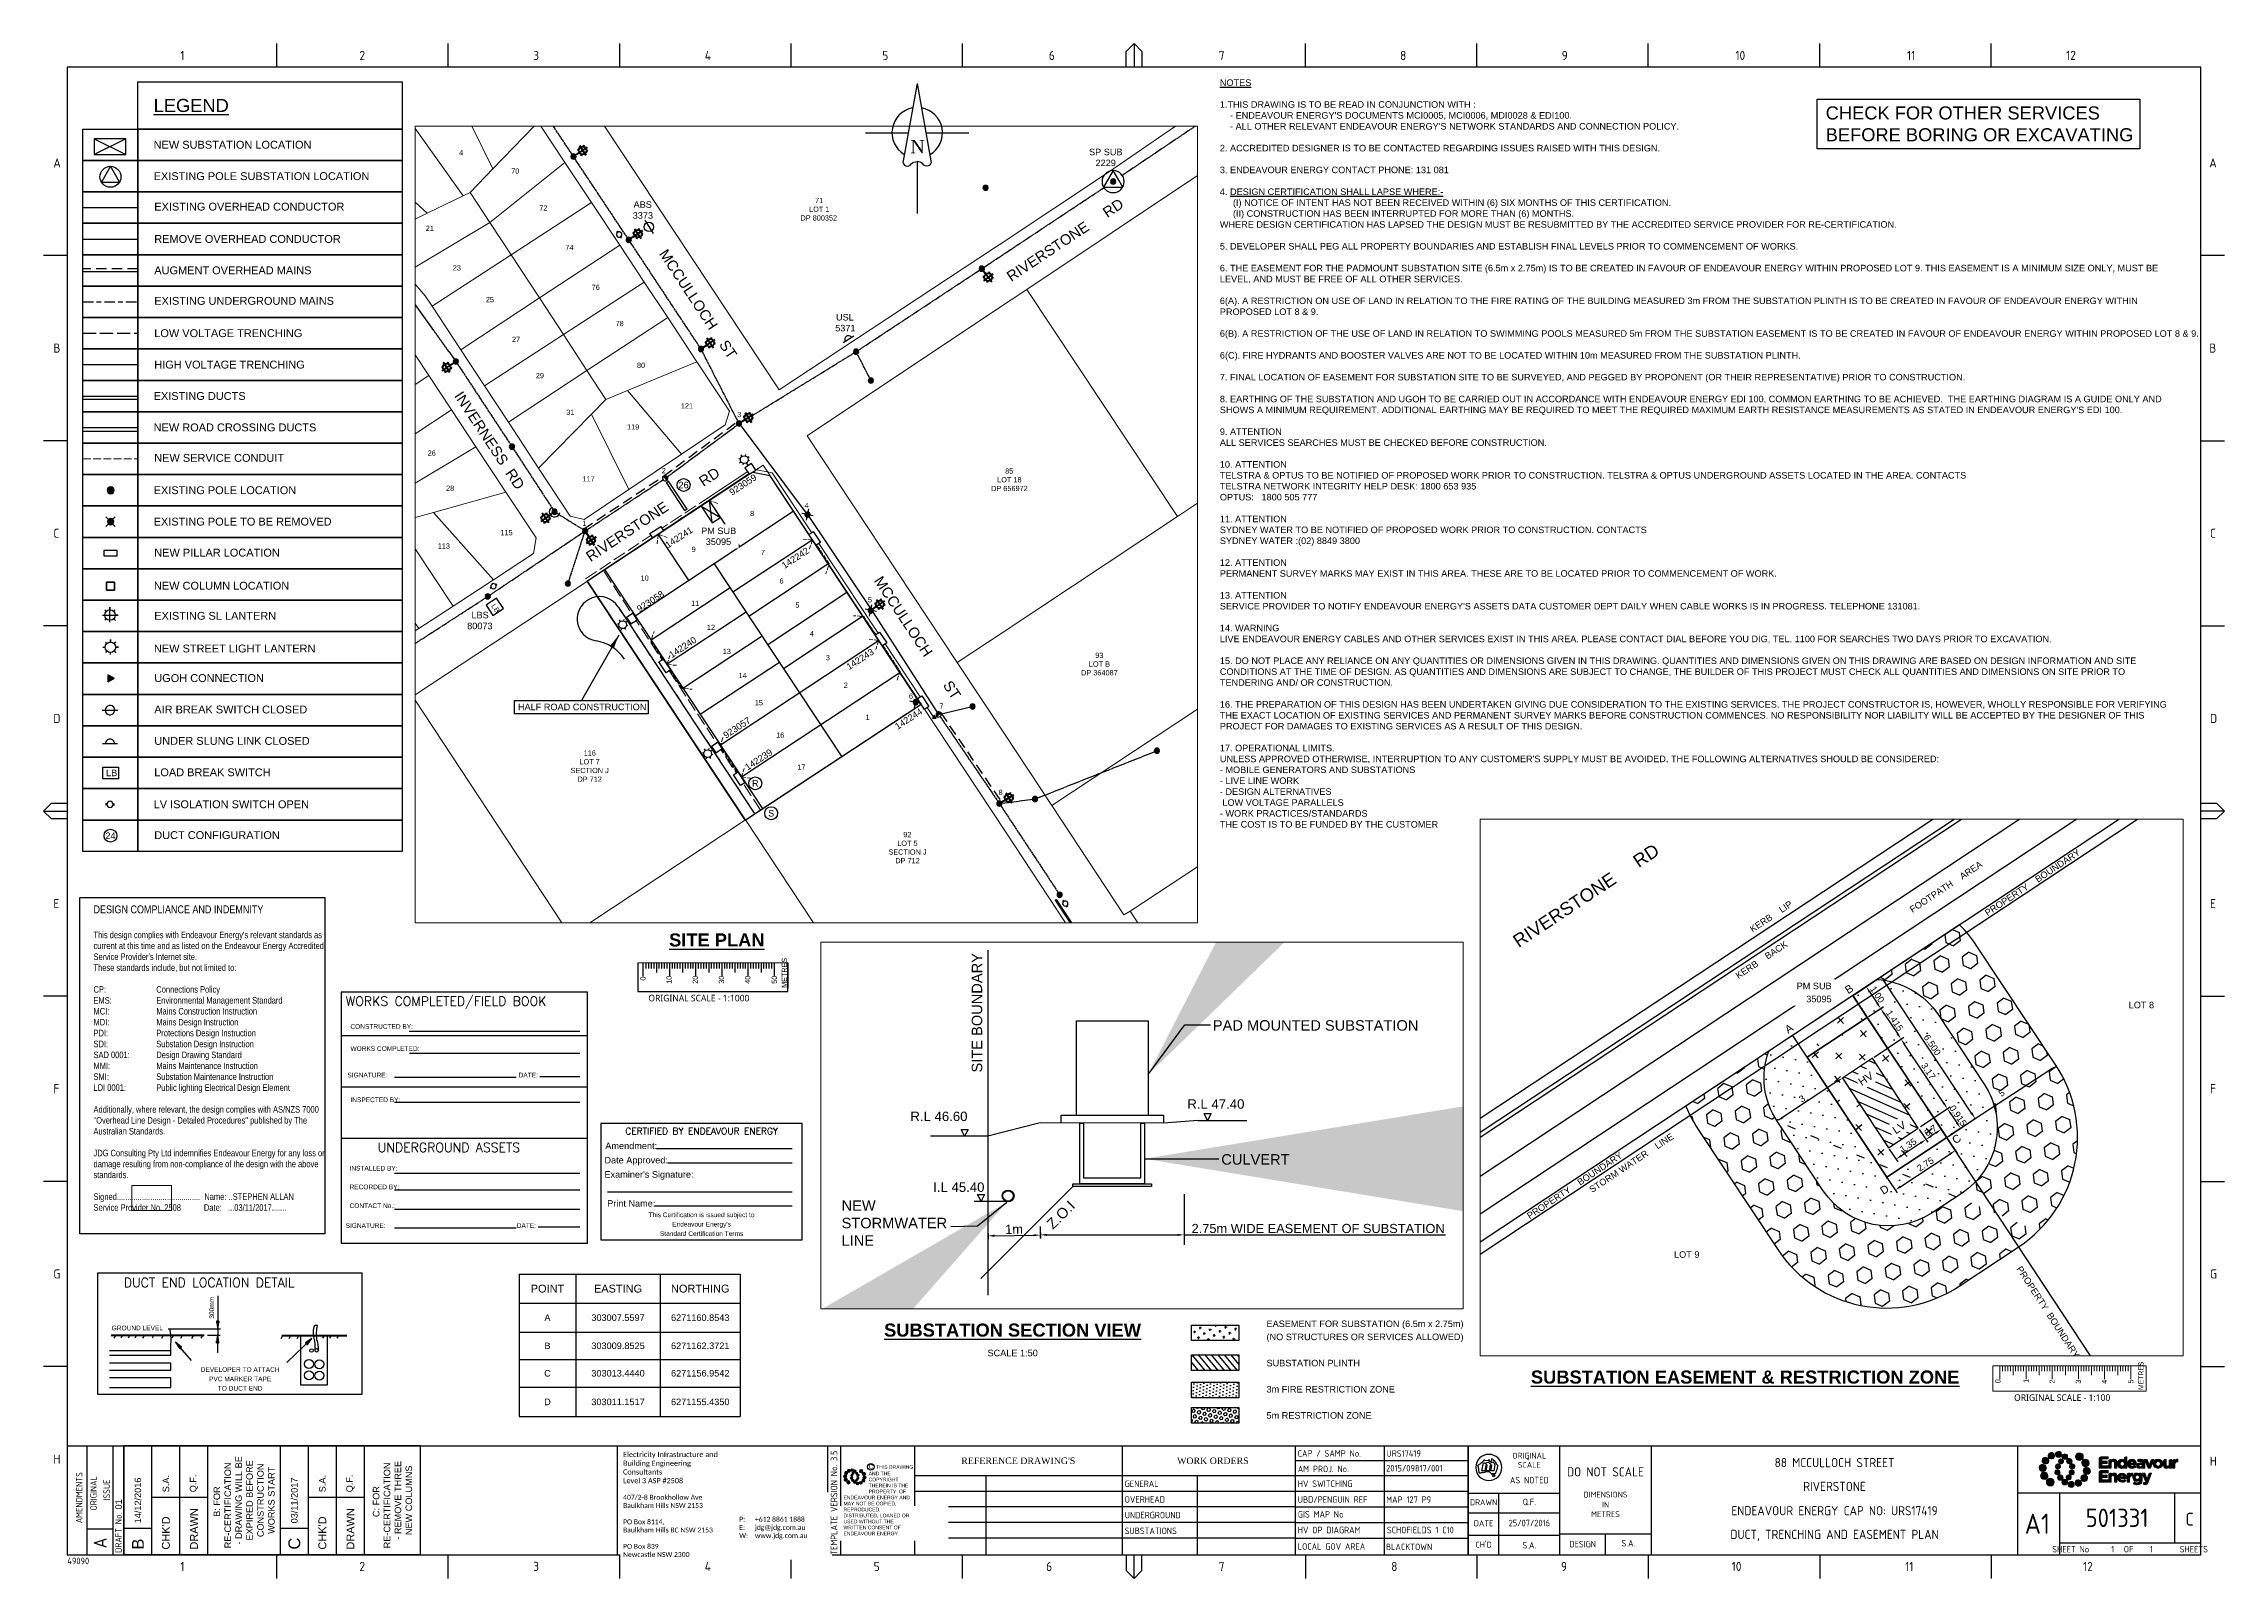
# Paper-space layout 'Sheet1 A1' of a CAD drawing. Header units: metres, sheet in millimetres. Extents: x -9 to 825, y -5 to 581.
# The model-space entities are those that its viewports show. They can reach past a viewport. Long polylines and large blocks are cut down to what shows.
import ezdxf
from ezdxf.enums import TextEntityAlignment as Align

# ---------------------------------------------------------------- set-up
doc = ezdxf.new("R2010")
doc.units = ezdxf.units.M
for name, pattern in [('Cable Exist OH', [1, 1, 0]), ('Cable Exist UG', [8.2, 4, -1.2, 1.8, -1.2]), ('Cable New OH', [6, 4, -2]), ('IE Trench LV', [6.5, 5, -1.5]), ('IECLTRLV', [6.5, 5, -1.5])]:
    doc.linetypes.add(name, pattern=pattern)
doc.layers.get('0').update_dxf_attribs({"color": 6})
for name, color, linetype in [('_User Miscellaneous1', 7, 'Continuous'), ('_User Miscellaneous10', 7, 'Continuous'), ('_User Miscellaneous12', 7, 'Continuous'), ('_User Miscellaneous2', 7, 'Continuous'), ('_User Miscellaneous4', 7, 'Continuous'), ('_User Miscellaneous6', 7, 'Continuous'), ('_User Miscellaneous8', 7, 'Continuous'), ('_User_LV_Exist', 7, 'Continuous'), ('BDY', 252, 'Continuous'), ('DEVELOP', 2, 'Continuous'), ('Duct_SP_NEW', 7, 'Continuous'), ('Equip_SP_HV_EXT', 7, 'Continuous'), ('Equip_SP_HV_NEW', 7, 'Continuous'), ('Equip_SP_LV_EXT', 7, 'Continuous'), ('Equip_SP_SL_EXT', 7, 'Continuous'), ('Equip_SP_SL_NEW', 7, 'Continuous'), ('Notes', 7, 'Continuous'), ('Notes_SP_MISC', 7, 'Continuous'), ('OH_Details_SP_MISC', 7, 'Continuous'), ('ROAD_KERB', 253, 'Continuous'), ('ROAD_KERB-BACK', 8, 'Continuous'), ('ROAD_KERB-LIP', 8, 'Continuous'), ('Sub_SP_NEW', 7, 'Continuous'), ('SupportsOH_SP_TR_HV_LV_SL_EXT', 7, 'Continuous'), ('SupportsOH_SP_TR_HV_LV_SL_NEW', 7, 'Continuous'), ('SupportsUG_SP_EXT', 7, 'Continuous'), ('SupportsUG_SP_LV_EXT', 7, 'Continuous'), ('SupportsUG_SP_LV_NEW', 7, 'Continuous'), ('SupportsUG_SP_LV_SL_NEW', 7, 'Continuous'), ('XR01255_CC_DES$0$FOOTPATH', 252, 'Continuous'), ('XR01255_CC_DES$0$PRAM_RAMP', 252, 'Continuous'), ('XR01255_CC_DES$0$ROAD_CONTROL', 252, 'Continuous'), ('XR01255_CC_DES$0$ROAD_KERB', 252, 'Continuous'), ('XR01255_CC_DES$0$ROAD_KERB-BACK', 252, 'Continuous'), ('XR01255_CC_DES$0$ROAD_KERB-LIP', 252, 'Continuous'), ('XR01255_CC_LOT_LAYOUT$0$F_LOT', 252, 'Continuous'), ('XR01255_CC_LOT_LAYOUT$0$ST1_BDY', 252, 'Continuous'), ('XR01255_CC_LOT_LAYOUT$0$ST1_BDY_1', 252, 'Continuous'), ('XR01255_CC_LOT_LAYOUT$0$ST1_LOTS', 252, 'Continuous'), ('XR01255_CC_SURVEY$0$SERVICES-ELECTRICTY', 1, 'Continuous')]:
    doc.layers.add(name, color=color, linetype=linetype)
doc.layers.add('Cadastre Land Parcels_SP_EXT', color=7, linetype='Continuous', lineweight=5)
doc.layers.add('Trench_SP_NEW', color=7, linetype='IECLTRLV', lineweight=20)
doc.layers.add('Viewports', color=6, linetype='Continuous', plot=False)
doc.styles.add('ARIAL', font='arial.ttf', dxfattribs={"height": 2})
doc.styles.add('Elec', font='romand__.ttf')
doc.styles.add('HVSW_LABEL', font='arial.ttf')
doc.styles.add('iecARIAL', font='arial.ttf', dxfattribs={"height": 2})
doc.styles.add('iecISOCP', font='isocp.shx')
doc.styles.add('iecNAME', font='times.ttf')
doc.styles.add('iecTimesNewRoman', font='times.ttf')
doc.styles.add('ieISOCP', font='isocp.shx')
doc.styles.add('POLE_LABEL', font='arial.ttf')
doc.styles.add('SL_LABEL', font='arial.ttf')
doc.styles.get("Standard").update_dxf_attribs({"font": 'arial.ttf'})
doc.linetypes.add('IE Trench HV', pattern='A,7,-0.2,["/",Standard,S=3,R=0,X=0.6,Y=-1.4],-2.5', length=9.7)
doc.linetypes.add('IECLNDOT', pattern='A,0,-0.1,[133,ltypeshp.shx,S=0.1,R=0,X=-0.2,Y=0],-3.5', length=3.6)
doc.dimstyles.new('Annotative', dxfattribs={"dimscale": 0, "dimtxt": 2.5, "dimasz": 2.5, "dimexe": 1.25, "dimexo": 0.625, "dimtad": 1, "dimtxsty": 'Standard', "dimcen": 2.5, "dimadec": 0, "dimazin": 0, "dimtfac": 1, "dimtmove": 0, "dimatfit": 3, "dimfxl": 1, "dimarcsym": 0})
doc.dimstyles.get("Standard").update_dxf_attribs({"dimtxt": 0.18, "dimasz": 0.18, "dimexe": 0.18, "dimexo": 0.0625, "dimgap": 0.09, "dimtad": 0, "dimtih": 1, "dimtoh": 1, "dimdec": 4, "dimzin": 0, "dimdsep": 46, "dimtxsty": 'Standard', "dimcen": 0.09, "dimadec": 0, "dimazin": 0, "dimtfac": 1, "dimtdec": 4, "dimtofl": 0, "dimtmove": 0, "dimatfit": 3, "dimfxl": 1, "dimtolj": 1, "dimtzin": 0, "dimarcsym": 0})
picture_1 = doc.add_image_def('image1.jpg', size_in_pixel=(1076, 689))

psp = doc.layouts.new('Sheet1 A1')

# ---------------------------------------------------------------- texts
at = {"layer": '_User Miscellaneous10', "color": 7, "lineweight": -3, "insert": (230.27, 241.1), "char_height": 5.0001, "width": 45.8953, "attachment_point": 1, "line_spacing_factor": 1.2}
psp.add_mtext('{\\fArial|b1|i0|c0|p34;\\LSITE PLAN}', dxfattribs=at)
at = {"layer": '_User Miscellaneous8', "insert": (440.74, 567.41), "char_height": 2.5, "width": 364.4167, "attachment_point": 1, "style": 'iecISOCP'}
psp.add_mtext("{\\fArial|b0|i0|c204|p34;\\LNOTES\\l\\P\\P1.THIS DRAWING IS TO BE READ IN CONJUNCTION WITH :\\P    - ENDEAVOUR ENERGY'S DOCUMENT\\fArial|b0|i0|c0|p34;S MCI0005,\\fArial|b0|i0|c204|p34; MCI0006\\fArial|b0|i0|c0|p34;, MDI0028 & EDI100.\\fArial|b0|i0|c204|p34;\\P   \\fArial|b0|i0|c0|p34; \\fArial|b0|i0|c204|p34;- ALL OTHER RELEVANT ENDEAVOUR ENERGY'S \\fArial|b0|i0|c0|p34;NETWORK \\fArial|b0|i0|c204|p34;STANDARDS \\fArial|b0|i0|c0|p34;AND CONNECTION POLICY.\\fArial|b0|i0|c204|p34;\\P\\P\\fArial|b0|i0|c0|p34;2. ACCREDITED DESIGNER IS TO BE CONTACTED REGARDING ISSUES RAISED WITH THIS DESIGN.\\P\\P3\\fArial|b0|i0|c204|p34;. ENDEAVOUR ENERGY CONTACT PHONE: 131 081\\P\\P\\pi-2.485,l2.5;\\fArial|b0|i0|c0|p34;4\\fArial|b0|i0|c204|p34;. \\LDESIGN CERTIFICATION SHALL LAPSE WHERE:-\\l\\P\\pi-5,l5,t5;^I(I) NOTICE OF INTENT HAS NOT BEEN RECEIVED WITHIN (6) SIX MONTHS OF THIS CERTIFICATION.\\P^I(II) CONSTRUCTION HAS BEEN INTERRUPTED FOR MORE THAN (6) MONTHS.\\P\\pi0,l0,tz;WHERE DESIGN CERTIFICATION HAS LAPSED THE DESIGN MUST BE RESUBMITTED BY THE ACCREDITED SERVICE PROVIDER FOR RE-CERTIFICATION.\\fArial|b0|i0|c0|p34;\\P\\fArial|b0|i0|c204|p34;\\P\\fArial|b0|i0|c0|p34;5. DEVELOPER SHALL PEG ALL PROPERTY BOUNDARIES AND ESTABLISH FINAL LEVELS PRIOR TO COMMENCEMENT OF WORKS.\\P\\P6\\fArial|b0|i0|c204|p34;. \\fArial|b0|i0|c0|p34;THE\\fArial|b0|i0|c204|p34; EASEMENT FOR THE PADMOUNT SUBSTATION SITE (\\fArial|b0|i0|c0|p34;6.5\\fArial|b0|i0|c204|p34;m x \\fArial|b0|i0|c0|p34;2.75\\fArial|b0|i0|c204|p34;m) IS \\fArial|b0|i0|c0|p34;TO BE CREATED IN FAVOUR OF ENDEAVOUR ENERGY\\C7; WITHIN PROPOSED LOT 9. \\fArial|b0|i0|c204|p34;\\C256;THIS EASEMENT IS A MINIMUM SIZE ONLY, MUST BE LEVEL, AND MUST BE FREE OF ALL OTHER SERVICES. \\P\\pi0.015;\\fArial|b0|i0|c0|p34;\\P\\pi0;6(A). \\fArial|b0|i0|c204|p34;A RESTRICTION\\fArial|b0|i0|c0|p34; ON USE OF LAND IN RELATION TO THE FIRE RATING OF THE BUILDING\\fArial|b0|i0|c204|p34; \\fArial|b0|i0|c0|p34;MEASURED 3m \\fArial|b0|i0|c204|p34;FROM THE \\fArial|b0|i0|c0|p34;SUBSTATION \\fArial|b0|i0|c204|p34;PLINTH \\fArial|b0|i0|c0|p34;IS TO BE CREATED IN FAVOUR OF ENDEAVOUR ENERGY WITHIN \\C7;PROPOSED LOT 8 & 9\\fArial|b0|i0|c204|p34;\\C256;.\\P\\fArial|b0|i0|c0|p34;\\P6(B). \\C7;A RESTRICTION OF THE USE OF LAND IN RELATION TO SWIMMING POOLS MEASURED 5m FROM THE SUBSTATION EASEMENT IS TO BE CREATED IN FAVOUR OF ENDEAVOUR ENERGY WITHIN PROPOSED LOT 8 & 9. \\C256;\\P\\P6(C). FIRE HYDRANTS AND BOOSTER VALVES ARE NOT TO BE LOCATED WITHIN 10m MEASURED \\fArial|b0|i0|c204|p34;FROM THE \\fArial|b0|i0|c0|p34;SUBSTATION \\fArial|b0|i0|c204|p34;PLINTH.\\fArial|b0|i0|c0|p34;\\P\\P7\\fArial|b0|i0|c204|p34;. FINAL LOCATION OF EASEMENT FOR SUBSTATION SITE TO BE SURVEYED, AND PEGGED BY PROPONENT (OR THEIR REPRESENTATIVE) PRIOR TO CONSTRUCTION.\\fArial|b0|i0|c0|p34;\\P\\P8\\fArial|b0|i0|c204|p34;. EARTHING OF THE SUBSTATION\\fArial|b0|i0|c0|p34; AND UGOH\\fArial|b0|i0|c204|p34; TO BE CARRIED OUT IN ACCORDANCE WITH ENDEAVOUR ENERGY \\fArial|b0|i0|c0|p34;E\\fArial|b0|i0|c204|p34;DI 100. COMMON EARTHING TO BE ACHIEVED.  THE EARTHING DIAGRAM IS A GUIDE ONLY AND SHOWS A MINIMUM REQUIREMENT. ADDITIONAL EARTHING MAY BE REQUIRED TO MEET THE REQUIRED MAXIMUM EARTH RESISTANCE MEASUREMENTS AS STATED IN ENDEAVOUR ENERGY'S \\fArial|b0|i0|c0|p34;E\\fArial|b0|i0|c204|p34;DI 100. \\fArial|b0|i0|c0|p34;\\P\\fArial|b0|i0|c204|p34;\\P\\fArial|b0|i0|c0|p34;9\\fArial|b0|i0|c204|p34;. ATTENTION\\PALL SERVICES SEARCHES MUST BE CHECKED BEFORE CONSTRUCTION.\\P\\P\\fArial|b0|i0|c0|p34;10\\fArial|b0|i0|c204|p34;. ATTENTION\\PTELSTRA & OPTUS TO BE NOTIFIED OF PROPOSED WORK PRIOR TO CONSTRUCTION. TELSTRA & OPTUS UNDERGROUND ASSETS LOCATED IN THE AREA. CONTACTS\\PTELSTRA NETWORK INTEGRITY HELP DESK: 1800 653 935\\fArial|b0|i0|c0|p34;                            \\P\\fArial|b0|i0|c204|p34;OPTUS:   1800 505 777 \\P^J\\fArial|b0|i0|c0|p34;11\\fArial|b0|i0|c204|p34;. ATTENTION\\P\\fArial|b0|i0|c0|p34;SYDNEY WATER\\fArial|b0|i0|c204|p34; TO BE NOTIFIED OF PROPOSED WORK PRIOR TO CONSTRUCTION. \\fArial|b0|i0|c0|p34;CONTACTS\\PSYDNEY WATER :(02) 8849 3800\\fArial|b0|i0|c204|p34;\\P\\fArial|b0|i0|c0|p34;\\P12\\fArial|b0|i0|c204|p34;. ATTENTION\\PPERMANENT SURVEY MARKS MAY EXIST IN THIS AREA. THESE ARE TO BE LOCATED PRIOR TO COMMENCEMENT OF WORK.\\P\\P1\\fArial|b0|i0|c0|p34;3\\fArial|b0|i0|c204|p34;. ATTENTION\\PSERVICE PROVIDER TO NOTIFY ENDEAVOUR ENERGY'S ASSETS DATA CUSTOMER DEPT DAILY WHEN CABLE WORKS IS IN PROGRESS. TELEPHONE 131081.\\P\\P\\fArial|b0|i0|c0|p34;14\\fArial|b0|i0|c204|p34;. WARNING\\PLIVE ENDEAVOUR ENERGY CABLES AND OTHER SERVICES EXIST IN THIS AREA. PLEASE CONTACT DIAL BEFORE YOU DIG, TEL. 1100 FOR SEARCHES TWO DAYS PRIOR TO EXCAVATION.\\P\\P\\fArial|b0|i0|c0|p34;15. DO NOT PLACE ANY RELIANCE ON ANY QUANTITIES OR DIMENSIONS GIVEN IN THIS DRAWING. QUANTITIES AND DIMENSIONS GIVEN ON THIS DRAWING ARE BASED ON DESIGN INFORMATION AND SITE CONDITIONS AT THE TIME OF DESIGN. AS QUANTITIES AND DIMENSIONS ARE SUBJECT TO CHANGE, THE BUILDER OF THIS PROJECT MUST CHECK ALL QUANTITIES AND DIMENSIONS ON SITE PRIOR TO TENDERING AND/ OR CONSTRUCTION.\\P\\P16\\fArial|b0|i0|c204|p34;. THE PREPARATION OF THIS DESIGN HAS BEEN UNDERTAKEN GIVING DUE CONSIDERATION TO THE EXISTING SERVICES. THE PROJECT CONSTRUCTOR IS, HOWEVER, WHOLLY RESPONSIBLE FOR VERIFYING THE EXACT LOCATION OF EXISTING SERVICES AND PERMANENT SURVEY MARKS BEFORE CONSTRUCTION COMMENCES. NO RESPONSIBILITY NOR LIABILITY WILL BE ACCEPTED BY THE DESIGNER OF THIS PROJECT FOR DAMAGES TO EXISTING SERVICES AS A RESULT OF THIS DESIGN.\\fArial|b0|i0|c0|p34;\\P\\P17. OPERATIONAL LIMITS.\\PUNLESS APPROVED OTHERWISE, INTERRUPTION TO ANY CUSTOMER'S SUPPLY MUST BE AVOIDED. THE FOLLOWING ALTERNATIVES SHOULD BE CONSIDERED:\\P- MOBILE GENERATORS AND SUBSTATIONS\\P- LIVE LINE WORK\\P- DESIGN ALTERNATIVES\\P LOW VOLTAGE PARALLELS\\P- WORK PRACTICES/STANDARDS\\PTHE COST IS TO BE FUNDED BY THE CUSTOMER}", dxfattribs=at)
at = {"layer": 'Notes', "lineweight": -3, "style": 'Elec'}
psp.add_text('DUCT END LOCATION DETAIL', height=3.5, dxfattribs=at).set_placement((21.9, 107.69), align=Align.MIDDLE_LEFT)
at = {"layer": 'Notes', "lineweight": -3}
psp.add_text('300mm', height=1.79, rotation=90.01356, dxfattribs=at).set_placement((56.94, 98.07), align=Align.BOTTOM_CENTER)
psp.add_text('GROUND LEVEL', height=1.79, dxfattribs=at).set_placement((27.07, 88.9), align=Align.BOTTOM_CENTER)
at = {"layer": 'Notes', "style": 'ARIAL'}
for s, insert, char_height, width, attachment_point in [('\\pl6;{\\fArial|b0|i0|c238|p34;\\H1.667x;\\LLEGEND}', (27.3, 557.42), 3, 178.0881, 4), ('\\pl6;NEW SUBSTATION LOCATION', (27.3, 542.42), 3, 184.7112, 4), ('\\pl6;EXISTING POLE SUBSTATION LOCATION', (27.3, 530.42), 3, 184.7112, 4), ('\\pl9;EXISTING OVERHEAD CONDUCTOR', (24.54, 518.77), 3, 184.7112, 4), ('\\pl9;REMOVE OVERHEAD CONDUCTOR', (24.54, 506.42), 3, 184.7112, 4), ('\\pl9;AUGMENT OVERHEAD MAINS', (24.54, 494.42), 3, 184.7112, 4), ('\\pl9;EXISTING UNDERGROUND MAINS', (24.54, 482.77), 3, 184.7112, 4), ('\\pl9;LOW VOLTAGE TRENCHING', (24.54, 470.42), 3, 184.7112, 4), ('\\pl9;HIGH VOLTAGE TRENCHING', (24.54, 458.42), 3, 184.7112, 4), ('\\pl6;EXISTING DUCTS', (27.3, 446.42), 3, 184.7112, 4), ('\\pl6;NEW ROAD CROSSING DUCTS', (27.3, 434.42), 3, 184.7112, 4), ('\\pl9;NEW SERVICE CONDUIT ', (24.54, 422.77), 3, 184.7112, 4), ('\\pi-3,l9;EXISTING POLE LOCATION', (27.3, 410.42), 3, 184.7112, 4), ('\\pl6;EXISTING POLE TO BE REMOVED', (27.3, 398.42), 3, 184.7112, 4), ('\\pl9;NEW PILLAR LOCATION', (24.54, 386.57), 3, 184.7112, 4), ('\\pl6;NEW COLUMN LOCATION', (27.42, 373.93), 3, 184.7112, 4), ('\\pl9;EXISTING SL LANTERN', (24.54, 362.42), 3, 184.7112, 4), ('\\pl6;NEW STREET LIGHT LANTERN ', (27.42, 349.93), 3, 184.7112, 4), ('\\pl9;UGOH CONNECTION', (24.54, 338.63), 3, 184.7112, 4), ('\\pl9;AIR BREAK SWITCH CLOSED', (24.54, 326.63), 3, 184.7112, 4), ('\\pi9;UNDER SLUNG LINK CLOSED', (24.54, 314.63), 3, 184.7112, 4), ('LB', (15.12, 302.42), 2.5, 6.393, 4), ('\\pl9;LOAD BREAK SWITCH ', (24.54, 302.63), 3, 184.7112, 4), ('\\pi-3,l9;LV ISOLATION SWITCH OPEN', (27.3, 290.42), 3, 184.7112, 4), ('\\pl9;DUCT CONFIGURATION', (24.54, 278.63), 3, 184.7112, 4), ('{\\fArial Narrow|b0|i0|c0|p34;DESIGN COMPLIANCE AND INDEMNITY\\P\\P\\H0.8333x;This design complies with Endeavour Energy\'s relevant standards as current at this time and as listed on the Endeavour Energy Accredited Service Provider\'s Internet site.\\PThese standards include, but not limited to:\\P\\PCP:^I^IConnections Policy\\PEMS:^I^IEnvironmental Management Standard\\PMCI:^I^IMains Construction Instruction\\PMDI:^I^IMains Design Instruction\\PPDI:^I^IProtections Design Instruction\\PSDI:^I^ISubstation Design Instruction\\PSAD 0001:^IDesign Drawing Standard\\PMMI:^I^IMains Maintenance Instruction\\PSMI:^I^ISubstation Maintenance Instruction\\PLDI 0001:^I\\C7;Public lighting Electrical Design Element \\H0.99996x;\\C256;\\P\\PAdditionally, where relevant, the design complies with AS/NZS 7000 \\P"Overhead Line Design - Detailed Procedures" published by The Australian Standards.\\P\\PJDG Consulting Pty Ltd indemnifies Endeavour Energy for any loss or damage resulting from non-compliance of the design with the above standards.\\P\\PSigned........................................  Name: ..STEPHEN ALLAN\\PService Provider No. 2508           Date:   ...03/11/2017.......   }', (10.32, 251.78), 3, 90.6008, 1)]:
    psp.add_mtext(s, dxfattribs=dict(at, insert=insert, char_height=char_height, width=width, attachment_point=attachment_point))
at = {"layer": 'Notes', "insert": (672.25, 557.09), "char_height": 5, "width": 250.4742, "attachment_point": 1}
psp.add_mtext('{\\C1;CHECK FOR OTHER SERVICES \\PBEFORE BORING OR EXCAVATING}', dxfattribs=at)
at = {"layer": 'Notes', "insert": (262.49, 92.03), "char_height": 3, "width": 197.8176, "attachment_point": 1, "line_spacing_factor": 1.2}
psp.add_mtext('\\pi49.946;{\\fArial|b1|i0|c238|p34;\\H1.6667x;\\L\\C0;SUBSTATION \\fArial|b1|i0|c0|p34;SECTION VIEW\\P\\pi89.46;\\fArial|b0|i0|c238|p34;\\H0.50002x;\\lSCALE 1:\\fArial|b0|i0|c0|p34;50}', dxfattribs=at)
at = {"layer": 'Notes', "lineweight": -3, "attachment_point": 1, "line_spacing_factor": 1.2}
for s, insert, char_height, width in [('{\\fArial|b0|i0|c238|p34;\\C0;EASEMENT FOR SUBSTATION\\fArial|b0|i0|c0|p34; (6.5m x 2.75m)\\fArial|b0|i0|c238|p34;\\P(NO STRUCTURES OR SERVICES ALLOWED)\\P\\PSUBSTATION\\fArial|b0|i0|c0|p34; PLINTH\\fArial|b0|i0|c238|p34;\\P\\P3m FIRE RESTRICTION\\fArial|b0|i0|c0|p34; \\fArial|b0|i0|c238|p34;ZONE\\fArial|b0|i0|c0|p34;\\P\\P5\\fArial|b0|i0|c238|p34;m RESTRICTION\\fArial|b0|i0|c0|p34; \\fArial|b0|i0|c238|p34;ZONE}', (458.57, 93.18), 2.5, 166.658), ('{\\fArial|b1|i0|c238|p34;\\H1.6667x;\\L\\C0;SUBSTATION\\fArial|b1|i0|c0|p34; \\fArial|b1|i0|c238|p34;EASEMENT\\fArial|b1|i0|c0|p34; & RESTRICTION ZONE\\fArial|b1|i0|c238|p34; }', (559.6, 74.08), 3, 178.8189)]:
    psp.add_mtext(s, dxfattribs=dict(at, insert=insert, char_height=char_height, width=width))
at = {"layer": 'Notes', "lineweight": -3, "insert": (66.36, 66.36), "char_height": 1.79, "attachment_point": 8, "line_spacing_factor": 1.2}
psp.add_mtext('DEVELOPER TO ATTACH\\PPVC MARKER TAPE \\PTO DUCT END', dxfattribs=at)

msp = doc.modelspace()

# ---------------------------------------------------------------- texts
at = {"layer": '_User Miscellaneous1', "lineweight": 25}
for s, rotation, p in [('RIVERSTONE     RD', 33.63309, (303125.1851, 6271245.7966)), ('MCCULLOCH    ST', 303.46246, (302990.4569, 6271256.655)), ('INVERNESS  RD', 303.46246, (302912.1942, 6271202.3437)), ('MCCULLOCH        ST', 303.46246, (303072.5788, 6271131.7127))]:
    msp.add_text(s, height=4, rotation=rotation, dxfattribs=at).set_placement(p)
at = {"layer": '_User Miscellaneous1'}
for s, p in [('PROPERTY    BOUNDARY ', (303015.0045, 6268389.7158)), ('STORM WATER    LINE ', (302999.8889, 6268379.1419)), ('PROPERTY    BOUNDARY ', (302997.5097, 6268378.1411))]:
    msp.add_text(s, height=0.25, rotation=33.7, dxfattribs=at).set_placement(p)
at = {"layer": '_User Miscellaneous1', "lineweight": 25, "attachment_point": 1}
for s, insert, char_height, width in [('\\pi1.1106;SP SUB \\P\\pi3.5875;2229', (303153.8348, 6271296.7617), 2.5, 14.688703), ('\\pi5.8095;71\\P\\pi3.5175;LOT 1      \\P\\pi0.23173;DP 800352', (303044.4512, 6271277.9712), 2, 14.081467), ('\\pi1.5256;ABS \\P\\pi1.1965;3373', (302979.3704, 6271276.6699), 2.5, 9.857142), ('\\pi1.7311;USL \\P\\pi1.4369;5371', (303056.5136, 6271233.6176), 2.5, 9.857142), ('\\pi1.5593;3', (303018.9432, 6271196.1847), 2, 4.428216), ('\\pi1.5518;2', (302990.0951, 6271174.7263), 2, 4.428216), ('\\pi5.5994;85\\P\\pi2.5455;LOT 18      \\P\\pi0.23173;DP 656972', (303117.2974, 6271174.6072), 2, 14.081467), ('\\pi1.5224;4', (303044.7522, 6271161.4339), 2, 4.428216), ('\\pi1.8458;1', (302959.4651, 6271154.5902), 2, 4.428216), ('\\pi1.5511;5', (303068.9014, 6271125.4177), 2, 4.428216), ('\\pi1.8471;LBS \\P\\pi0.22274;80073', (302917.0868, 6271119.8226), 2.5, 9.857142), ('\\pi5.6083;93\\P\\pi3.1806;LOT B      \\P\\pi0.2215;DP 364087', (303151.7046, 6271104.1911), 2, 14.081467), ('\\pi1.5668;7', (303096.212, 6271084.7904), 2, 4.428216), ('\\pi5.5343;116\\P\\pi3.9327;LOT 7 \\P\\pi0.52406;SECTION J \\P\\pi3.1707;DP 712', (302956.2932, 6271066.8486), 2, 15.297782), ('\\pi1.5552;8', (303118.8291, 6271051.7897), 2, 4.428216), ('\\pi6.2267;92\\P\\pi3.9252;LOT 5 \\P\\pi0.52406;SECTION J \\P\\pi3.1707;DP 712', (303077.7361, 6271035.7021), 2, 15.297782)]:
    msp.add_mtext(s, dxfattribs=dict(at, insert=insert, char_height=char_height, width=width))
at = {"layer": '_User Miscellaneous1', "color": 252, "lineweight": 25, "char_height": 2, "width": 14.081467}
for s, insert, attachment_point in [('\\pi6.3818;8', (303019.0361, 6271158.3834), 1), ('\\pi6.3934;7', (303023.1417, 6271143.4576), 1), ('\\pi5.7058;10', (302977.8914, 6271133.6879), 1), ('\\pi6.3804;6', (303030.2852, 6271132.5962), 1), ('11', (303005.9626, 6271124.0355), 3), ('\\pi6.3777;5', (303036.3572, 6271123.4239), 1), ('12', (303012.0197, 6271114.8534), 3), ('\\pi6.3491;4', (303041.916, 6271112.4868), 1), ('13', (303018.0768, 6271105.6713), 3), ('\\pi6.3859;3', (303047.9731, 6271103.3046), 1), ('14', (303024.1339, 6271096.4891), 3), ('\\pi6.3784;2', (303054.8387, 6271092.7578), 1), ('15', (303030.3315, 6271086.1019), 3), ('\\pi6.6724;1', (303062.9084, 6271080.5247), 1), ('16', (303038.4859, 6271073.6972), 3), ('17', (303046.5755, 6271061.4771), 3)]:
    msp.add_mtext(s, dxfattribs=dict(at, insert=insert, attachment_point=attachment_point))
at = {"layer": '_User Miscellaneous2', "char_height": 0.3, "width": 0.071512, "attachment_point": 3, "rotation": 33.23489, "style": 'ieISOCP'}
for s, insert in [('{\\fArial|b0|i0|c0|p34;B}', (303009.7462, 6268387.1426)), ('{\\fArial|b0|i0|c0|p34;A}', (303007.4494, 6268385.6303)), ('{\\fArial|b0|i0|c0|p34;D}', (303011.1082, 6268379.4872))]:
    msp.add_mtext(s, dxfattribs=dict(at, insert=insert))
at = {"layer": '_User Miscellaneous2', "insert": (303141.135, 6268381.5528), "char_height": 0.2, "attachment_point": 3, "rotation": 90}
msp.add_mtext('SITE BOUNDARY', dxfattribs=at)
at = {"layer": '_User Miscellaneous2', "char_height": 0.2}
for s, insert, width, attachment_point in [('PAD MOUNTED SUBSTATION ', (303145.7424, 6268380.2709), 3.913795, 1), ('CULVERT', (303145.9041, 6268377.711), 3.950751, 1), ('NEW STORMWATER LINE', (303138.6484, 6268375.962), 2.364848, 7)]:
    msp.add_mtext(s, dxfattribs=dict(at, insert=insert, width=width, attachment_point=attachment_point))
at = {"layer": '_User Miscellaneous2', "char_height": 0.18, "attachment_point": 3}
for s, insert in [('R.L 47.40', (303146.3459, 6268378.7591)), ('R.L 46.60', (303141.0542, 6268378.5235)), ('I.L 45.40', (303141.3788, 6268377.1702))]:
    msp.add_mtext(s, dxfattribs=dict(at, insert=insert))
at = {"layer": '_User Miscellaneous2', "insert": (303142.9858, 6268376.8426), "char_height": 0.2, "width": 2.626506, "attachment_point": 3, "rotation": 45}
msp.add_mtext('Z.O.I', dxfattribs=at)
at = {"layer": '_User Miscellaneous4', "lineweight": -3, "attachment_point": 3, "line_spacing_factor": 1.2}
for s, insert, char_height, width, rotation in [('RIVERSTONE     RD', (303002.2364, 6268392.5273), 0.5, 7.727162, 33.60264), ('FOOTPATH    AREA', (303014.6948, 6268391.8476), 0.25, 7.727162, 33.60264), ('KERB    LIP', (303007.4384, 6268390.3345), 0.25, 7.727162, 33.60264), ('KERB    BACK', (303007.2495, 6268388.7952), 0.25, 5.72042, 33.60264), ('PROPERTY  BOUNDARY', (303018.536, 6268372.9501), 0.25, 4.990352, 302.99771)]:
    msp.add_mtext(s, dxfattribs=dict(at, insert=insert, char_height=char_height, width=width, rotation=rotation))
at = {"layer": '_User Miscellaneous4', "lineweight": -3, "char_height": 0.25, "width": 2.494888, "attachment_point": 3, "line_spacing_factor": 1.2}
for s, insert in [('LOT 8', (303021.3687, 6268386.4553)), ('LOT 9', (303003.9946, 6268376.9218))]:
    msp.add_mtext(s, dxfattribs=dict(at, insert=insert))
at = {"layer": 'Cadastre Land Parcels_SP_EXT'}
for s, p in [('4', (302914.2126, 6271294.2152)), ('70', (302934.1164, 6271287.2072)), ('72', (302944.8663, 6271273.1187)), ('21', (302901.4781, 6271265.3328)), ('74', (302954.8403, 6271258.0205)), ('23', (302911.8132, 6271250.2266)), ('76', (302964.8833, 6271242.802)), ('25', (302924.4413, 6271238.1005)), ('78', (302974.0175, 6271228.9588)), ('27', (302934.4338, 6271222.9062)), ('80', (302982.1954, 6271213.0028)), ('29', (302943.543, 6271209.062)), ('121', (302998.9714, 6271197.523)), ('31', (302955.1772, 6271195.0644)), ('119', (302978.4154, 6271189.4696)), ('26', (302902.2061, 6271179.4612)), ('117', (302961.4216, 6271169.612)), ('28', (302909.2442, 6271166.0344)), ('115', (302930.0152, 6271149.079)), ('113', (302906.0432, 6271143.9448)), ('111', (302892.5268, 6271130.4587)), ('90', (302893.0973, 6271019.629))]:
    msp.add_text(s, height=2, dxfattribs=at).set_placement(p)

# ---------------------------------------------------------------- blocks, each defined once
blk = doc.blocks.new('EE_LOGO_SMALL')
at = {"layer": 'Notes'}
h = blk.add_hatch(color=256, dxfattribs=at)
edge = h.paths.add_edge_path()
edge.add_spline(control_points=[(-8.4, 2), (-9.2, 2), (-9.8, 1.4), (-9.8, 0.7), (-9.9, -0.1), (-9.3, -0.7), (-8.6, -0.8), (-7.8, -0.8), (-7.2, -0.2), (-7.1, 0.5), (-7.1, 1.3), (-7.7, 1.9), (-8.4, 2)], knot_values=[0, 0, 0, 0, 1, 1, 1, 2, 2, 2, 3, 3, 3, 4, 4, 4, 4], degree=3, periodic=0)
h = blk.add_hatch(color=256, dxfattribs=at)
edge = h.paths.add_edge_path()
edge.add_spline(control_points=[(-6.8, 4.5), (-7.4, 4.8), (-8.2, 4.6), (-8.6, 4), (-8.9, 3.4), (-8.7, 2.6), (-8.1, 2.2), (-7.5, 1.9), (-6.7, 2.1), (-6.3, 2.7), (-6, 3.3), (-6.2, 4.1), (-6.8, 4.5)], knot_values=[0, 0, 0, 0, 1, 1, 1, 2, 2, 2, 3, 3, 3, 4, 4, 4, 4], degree=3, periodic=0)
h = blk.add_hatch(color=256, dxfattribs=at)
edge = h.paths.add_edge_path()
edge.add_spline(control_points=[(-4.2, 5.9), (-4.6, 6.5), (-5.3, 6.6), (-5.9, 6.3), (-6.4, 5.9), (-6.6, 5.1), (-6.2, 4.6), (-5.9, 4), (-5.1, 3.8), (-4.6, 4.2), (-4, 4.6), (-3.8, 5.3), (-4.2, 5.9)], knot_values=[0, 0, 0, 0, 1, 1, 1, 2, 2, 2, 3, 3, 3, 4, 4, 4, 4], degree=3, periodic=0)
h = blk.add_hatch(color=256, dxfattribs=at)
edge = h.paths.add_edge_path()
edge.add_spline(control_points=[(-1.3, 5.9), (-1.4, 6.5), (-2, 7), (-2.6, 6.9), (-3.3, 6.9), (-3.7, 6.3), (-3.7, 5.6), (-3.6, 5), (-3, 4.5), (-2.4, 4.6), (-1.7, 4.7), (-1.3, 5.2), (-1.3, 5.9)], knot_values=[0, 0, 0, 0, 1, 1, 1, 2, 2, 2, 3, 3, 3, 4, 4, 4, 4], degree=3, periodic=0)
h = blk.add_hatch(color=256, dxfattribs=at)
edge = h.paths.add_edge_path()
edge.add_spline(control_points=[(-2.5, 2.1), (-3, 2.2), (-3.5, 1.9), (-3.6, 1.3), (-3.7, 0.8), (-3.4, 0.3), (-2.9, 0.2), (-2.4, 0.1), (-1.9, 0.4), (-1.8, 0.9), (-1.7, 1.5), (-2, 2), (-2.5, 2.1)], knot_values=[0, 0, 0, 0, 1, 1, 1, 2, 2, 2, 3, 3, 3, 4, 4, 4, 4], degree=3, periodic=0)
h = blk.add_hatch(color=256, dxfattribs=at)
edge = h.paths.add_edge_path()
edge.add_spline(control_points=[(1, 4.9), (1, 4.3), (0.5, 3.8), (-0.1, 3.8), (-0.7, 3.8), (-1.2, 4.3), (-1.2, 4.9), (-1.2, 5.5), (-0.7, 6), (-0.1, 6), (0.5, 6), (1, 5.5), (1, 4.9)], knot_values=[0, 0, 0, 0, 1, 1, 1, 2, 2, 2, 3, 3, 3, 4, 4, 4, 4], degree=3, periodic=0)
edge = h.paths.add_edge_path()
edge.add_spline(control_points=[(-1.4, 4), (-1.9, 4.1), (-2.4, 3.8), (-2.5, 3.3), (-2.6, 2.7), (-2.3, 2.2), (-1.8, 2.1), (-1.3, 2), (-0.7, 2.3), (-0.6, 2.9), (-0.5, 3.4), (-0.9, 3.9), (-1.4, 4)], knot_values=[0, 0, 0, 0, 1, 1, 1, 2, 2, 2, 3, 3, 3, 4, 4, 4, 4], degree=3, periodic=0)
h = blk.add_hatch(color=256, dxfattribs=at)
edge = h.paths.add_edge_path()
edge.add_spline(control_points=[(2.3, 2.4), (2.8, 2.8), (2.8, 3.4), (2.4, 3.9), (2, 4.3), (1.4, 4.3), (0.9, 3.9), (0.5, 3.6), (0.5, 2.9), (0.9, 2.5), (1.2, 2), (1.9, 2), (2.3, 2.4)], knot_values=[0, 0, 0, 0, 1, 1, 1, 2, 2, 2, 3, 3, 3, 4, 4, 4, 4], degree=3, periodic=0)
edge = h.paths.add_edge_path()
edge.add_spline(control_points=[(1, 4.9), (1, 4.3), (0.5, 3.8), (-0.1, 3.8), (-0.7, 3.8), (-1.2, 4.3), (-1.2, 4.9), (-1.2, 5.5), (-0.7, 6), (-0.1, 6), (0.5, 6), (1, 5.5), (1, 4.9)], knot_values=[0, 0, 0, 0, 1, 1, 1, 2, 2, 2, 3, 3, 3, 4, 4, 4, 4], degree=3, periodic=0)
h = blk.add_hatch(color=256, dxfattribs=at)
edge = h.paths.add_edge_path()
edge.add_spline(control_points=[(1, 4.9), (1, 4.3), (0.5, 3.8), (-0.1, 3.8), (-0.7, 3.8), (-1.2, 4.3), (-1.2, 4.9), (-1.2, 5.5), (-0.7, 6), (-0.1, 6), (0.5, 6), (1, 5.5), (1, 4.9)], knot_values=[0, 0, 0, 0, 1, 1, 1, 2, 2, 2, 3, 3, 3, 4, 4, 4, 4], degree=3, periodic=0)
edge = h.paths.add_edge_path(flags=16)
edge.add_spline(control_points=[(1, 4.9), (1, 4.3), (0.5, 3.8), (-0.1, 3.8), (-0.7, 3.8), (-1.2, 4.3), (-1.2, 4.9), (-1.2, 5.5), (-0.7, 6), (-0.1, 6), (0.5, 6), (1, 5.5), (1, 4.9)], knot_values=[0, 0, 0, 0, 1, 1, 1, 2, 2, 2, 3, 3, 3, 4, 4, 4, 4], degree=3, periodic=0)
h = blk.add_hatch(color=256, dxfattribs=at)
edge = h.paths.add_edge_path()
edge.add_spline(control_points=[(3, 0.2), (3.5, 0.3), (3.8, 0.9), (3.7, 1.4), (3.6, 1.9), (3, 2.3), (2.5, 2.1), (1.9, 2), (1.6, 1.4), (1.8, 0.9), (1.9, 0.4), (2.5, 0.1), (3, 0.2)], knot_values=[0, 0, 0, 0, 1, 1, 1, 2, 2, 2, 3, 3, 3, 4, 4, 4, 4], degree=3, periodic=0)
h = blk.add_hatch(color=256, dxfattribs=at)
edge = h.paths.add_edge_path()
edge.add_spline(control_points=[(7, 4.9), (7, 4), (6.3, 3.4), (5.5, 3.4), (4.6, 3.4), (4, 4), (4, 4.9), (4, 5.7), (4.6, 6.4), (5.5, 6.4), (6.3, 6.4), (7, 5.7), (7, 4.9)], knot_values=[0, 0, 0, 0, 1, 1, 1, 2, 2, 2, 3, 3, 3, 4, 4, 4, 4], degree=3, periodic=0)
h = blk.add_hatch(color=256, dxfattribs=at)
edge = h.paths.add_edge_path()
edge.add_spline(control_points=[(8.4, 1.1), (9.1, 1.5), (9.4, 2.3), (9.1, 3), (8.8, 3.7), (7.9, 4.1), (7.2, 3.8), (6.5, 3.4), (6.2, 2.6), (6.5, 1.9), (6.8, 1.2), (7.7, 0.8), (8.4, 1.1)], knot_values=[0, 0, 0, 0, 1, 1, 1, 2, 2, 2, 3, 3, 3, 4, 4, 4, 4], degree=3, periodic=0)
h = blk.add_hatch(color=256, dxfattribs=at)
edge = h.paths.add_edge_path()
edge.add_spline(control_points=[(8.3, -1.9), (9, -1.9), (9.7, -1.4), (9.7, -0.6), (9.7, 0.1), (9.2, 0.8), (8.4, 0.8), (7.7, 0.8), (7, 0.3), (7, -0.5), (6.9, -1.2), (7.5, -1.9), (8.3, -1.9)], knot_values=[0, 0, 0, 0, 1, 1, 1, 2, 2, 2, 3, 3, 3, 4, 4, 4, 4], degree=3, periodic=0)
h = blk.add_hatch(color=256, dxfattribs=at)
edge = h.paths.add_edge_path()
edge.add_spline(control_points=[(-8.5, -1.1), (-9.2, -1.4), (-9.6, -2.3), (-9.3, -3), (-8.9, -3.7), (-8.1, -4), (-7.4, -3.7), (-6.7, -3.4), (-6.3, -2.5), (-6.6, -1.8), (-7, -1.1), (-7.8, -0.8), (-8.5, -1.1)], knot_values=[0, 0, 0, 0, 1, 1, 1, 2, 2, 2, 3, 3, 3, 4, 4, 4, 4], degree=3, periodic=0)
h = blk.add_hatch(color=256, dxfattribs=at)
edge = h.paths.add_edge_path()
edge.add_spline(control_points=[(-7.1, -4.8), (-7.1, -4), (-6.5, -3.3), (-5.6, -3.3), (-4.8, -3.3), (-4.1, -4), (-4.1, -4.8), (-4.1, -5.7), (-4.8, -6.3), (-5.6, -6.3), (-6.5, -6.3), (-7.1, -5.7), (-7.1, -4.8)], knot_values=[0, 0, 0, 0, 1, 1, 1, 2, 2, 2, 3, 3, 3, 4, 4, 4, 4], degree=3, periodic=0)
h = blk.add_hatch(color=256, dxfattribs=at)
edge = h.paths.add_edge_path()
edge.add_spline(control_points=[(-3.1, -0.2), (-3.7, -0.3), (-4, -0.8), (-3.8, -1.4), (-3.7, -1.9), (-3.2, -2.2), (-2.6, -2.1), (-2.1, -1.9), (-1.8, -1.4), (-1.9, -0.9), (-2.1, -0.3), (-2.6, 0), (-3.1, -0.2)], knot_values=[0, 0, 0, 0, 1, 1, 1, 2, 2, 2, 3, 3, 3, 4, 4, 4, 4], degree=3, periodic=0)
h = blk.add_hatch(color=256, dxfattribs=at)
edge = h.paths.add_edge_path()
edge.add_spline(control_points=[(-2.5, -2.3), (-2.9, -2.7), (-3, -3.4), (-2.6, -3.8), (-2.2, -4.2), (-1.5, -4.3), (-1.1, -3.9), (-0.7, -3.5), (-0.6, -2.8), (-1, -2.4), (-1.4, -2), (-2, -1.9), (-2.5, -2.3)], knot_values=[0, 0, 0, 0, 1, 1, 1, 2, 2, 2, 3, 3, 3, 4, 4, 4, 4], degree=3, periodic=0)
h = blk.add_hatch(color=256, dxfattribs=at)
edge = h.paths.add_edge_path()
edge.add_spline(control_points=[(-1.2, -4.8), (-1.2, -4.2), (-0.7, -3.7), (-0.1, -3.7), (0.5, -3.7), (1, -4.2), (1, -4.8), (1, -5.4), (0.5, -5.9), (-0.1, -5.9), (-0.7, -5.9), (-1.2, -5.4), (-1.2, -4.8)], knot_values=[0, 0, 0, 0, 1, 1, 1, 2, 2, 2, 3, 3, 3, 4, 4, 4, 4], degree=3, periodic=0)
h = blk.add_hatch(color=256, dxfattribs=at)
edge = h.paths.add_edge_path()
edge.add_spline(control_points=[(1.2, -3.9), (1.7, -4.1), (2.2, -3.7), (2.3, -3.2), (2.5, -2.7), (2.1, -2.2), (1.6, -2.1), (1.1, -2), (0.6, -2.3), (0.5, -2.8), (0.4, -3.3), (0.7, -3.8), (1.2, -3.9)], knot_values=[0, 0, 0, 0, 1, 1, 1, 2, 2, 2, 3, 3, 3, 4, 4, 4, 4], degree=3, periodic=0)
h = blk.add_hatch(color=256, dxfattribs=at)
edge = h.paths.add_edge_path()
edge.add_spline(control_points=[(1.2, -5.8), (1.3, -6.5), (1.8, -6.9), (2.5, -6.9), (3.1, -6.8), (3.6, -6.2), (3.5, -5.6), (3.4, -5), (2.9, -4.5), (2.2, -4.6), (1.6, -4.6), (1.1, -5.2), (1.2, -5.8)], knot_values=[0, 0, 0, 0, 1, 1, 1, 2, 2, 2, 3, 3, 3, 4, 4, 4, 4], degree=3, periodic=0)
h = blk.add_hatch(color=256, dxfattribs=at)
edge = h.paths.add_edge_path()
edge.add_spline(control_points=[(2.4, -2), (2.9, -2.1), (3.4, -1.8), (3.5, -1.3), (3.6, -0.8), (3.3, -0.3), (2.8, -0.2), (2.2, -0.1), (1.7, -0.4), (1.6, -0.9), (1.5, -1.4), (1.8, -1.9), (2.4, -2)], knot_values=[0, 0, 0, 0, 1, 1, 1, 2, 2, 2, 3, 3, 3, 4, 4, 4, 4], degree=3, periodic=0)
h = blk.add_hatch(color=256, dxfattribs=at)
edge = h.paths.add_edge_path()
edge.add_spline(control_points=[(4, -5.8), (4.4, -6.4), (5.2, -6.6), (5.7, -6.2), (6.3, -5.8), (6.5, -5.1), (6.1, -4.5), (5.7, -4), (5, -3.8), (4.4, -4.2), (3.8, -4.5), (3.7, -5.3), (4, -5.8)], knot_values=[0, 0, 0, 0, 1, 1, 1, 2, 2, 2, 3, 3, 3, 4, 4, 4, 4], degree=3, periodic=0)
h = blk.add_hatch(color=256, dxfattribs=at)
edge = h.paths.add_edge_path()
edge.add_spline(control_points=[(6.7, -4.4), (7.3, -4.8), (8.1, -4.6), (8.4, -4), (8.8, -3.3), (8.6, -2.6), (8, -2.2), (7.3, -1.8), (6.6, -2.1), (6.2, -2.7), (5.8, -3.3), (6, -4.1), (6.7, -4.4)], knot_values=[0, 0, 0, 0, 1, 1, 1, 2, 2, 2, 3, 3, 3, 4, 4, 4, 4], degree=3, periodic=0)
at = {"layer": 'Notes', "lineweight": 0}
for points in [[(1.8, 2.1), (1.8, 2.1)], [(-2, -2.1), (-2, -2.1)]]:
    blk.add_lwpolyline(points, dxfattribs=at)
for points in [[(-8.4, 2), (-9.2, 2), (-9.8, 1.4), (-9.8, 0.7), (-9.9, -0.1), (-9.3, -0.7), (-8.6, -0.8), (-7.8, -0.8), (-7.2, -0.2), (-7.1, 0.5), (-7.1, 1.3), (-7.7, 1.9), (-8.4, 2)], [(-6.8, 4.5), (-7.4, 4.8), (-8.2, 4.6), (-8.6, 4), (-8.9, 3.4), (-8.7, 2.6), (-8.1, 2.2), (-7.5, 1.9), (-6.7, 2.1), (-6.3, 2.7), (-6, 3.3), (-6.2, 4.1), (-6.8, 4.5)], [(-4.2, 5.9), (-4.6, 6.5), (-5.3, 6.6), (-5.9, 6.3), (-6.4, 5.9), (-6.6, 5.1), (-6.2, 4.6), (-5.9, 4), (-5.1, 3.8), (-4.6, 4.2), (-4, 4.6), (-3.8, 5.3), (-4.2, 5.9)], [(-1.3, 5.9), (-1.4, 6.5), (-2, 7), (-2.6, 6.9), (-3.3, 6.9), (-3.7, 6.3), (-3.7, 5.6), (-3.6, 5), (-3, 4.5), (-2.4, 4.6), (-1.7, 4.7), (-1.3, 5.2), (-1.3, 5.9)], [(-2.5, 2.1), (-3, 2.2), (-3.5, 1.9), (-3.6, 1.3), (-3.7, 0.8), (-3.4, 0.3), (-2.9, 0.2), (-2.4, 0.1), (-1.9, 0.4), (-1.8, 0.9), (-1.7, 1.5), (-2, 2), (-2.5, 2.1)], [(-1.4, 4), (-1.9, 4.1), (-2.4, 3.8), (-2.5, 3.3), (-2.6, 2.7), (-2.3, 2.2), (-1.8, 2.1), (-1.3, 2), (-0.7, 2.3), (-0.6, 2.9), (-0.5, 3.4), (-0.9, 3.9), (-1.4, 4)], [(1, 4.9), (1, 4.3), (0.5, 3.8), (-0.1, 3.8), (-0.7, 3.8), (-1.2, 4.3), (-1.2, 4.9), (-1.2, 5.5), (-0.7, 6), (-0.1, 6), (0.5, 6), (1, 5.5), (1, 4.9)], [(1, 4.9), (1, 4.3), (0.5, 3.8), (-0.1, 3.8), (-0.7, 3.8), (-1.2, 4.3), (-1.2, 4.9), (-1.2, 5.5), (-0.7, 6), (-0.1, 6), (0.5, 6), (1, 5.5), (1, 4.9)], [(2.3, 2.4), (2.8, 2.8), (2.8, 3.4), (2.4, 3.9), (2, 4.3), (1.4, 4.3), (0.9, 3.9), (0.5, 3.6), (0.5, 2.9), (0.9, 2.5), (1.2, 2), (1.9, 2), (2.3, 2.4)], [(3, 0.2), (3.5, 0.3), (3.8, 0.9), (3.7, 1.4), (3.6, 1.9), (3, 2.3), (2.5, 2.1), (1.9, 2), (1.6, 1.4), (1.8, 0.9), (1.9, 0.4), (2.5, 0.1), (3, 0.2)], [(7, 4.9), (7, 4), (6.3, 3.4), (5.5, 3.4), (4.6, 3.4), (4, 4), (4, 4.9), (4, 5.7), (4.6, 6.4), (5.5, 6.4), (6.3, 6.4), (7, 5.7), (7, 4.9)], [(8.4, 1.1), (9.1, 1.5), (9.4, 2.3), (9.1, 3), (8.8, 3.7), (7.9, 4.1), (7.2, 3.8), (6.5, 3.4), (6.2, 2.6), (6.5, 1.9), (6.8, 1.2), (7.7, 0.8), (8.4, 1.1)], [(8.3, -1.9), (9, -1.9), (9.7, -1.4), (9.7, -0.6), (9.7, 0.1), (9.2, 0.8), (8.4, 0.8), (7.7, 0.8), (7, 0.3), (7, -0.5), (6.9, -1.2), (7.5, -1.9), (8.3, -1.9)], [(-8.5, -1.1), (-9.2, -1.4), (-9.6, -2.3), (-9.3, -3), (-8.9, -3.7), (-8.1, -4), (-7.4, -3.7), (-6.7, -3.4), (-6.3, -2.5), (-6.6, -1.8), (-7, -1.1), (-7.8, -0.8), (-8.5, -1.1)], [(-7.1, -4.8), (-7.1, -4), (-6.5, -3.3), (-5.6, -3.3), (-4.8, -3.3), (-4.1, -4), (-4.1, -4.8), (-4.1, -5.7), (-4.8, -6.3), (-5.6, -6.3), (-6.5, -6.3), (-7.1, -5.7), (-7.1, -4.8)], [(-3.1, -0.2), (-3.7, -0.3), (-4, -0.8), (-3.8, -1.4), (-3.7, -1.9), (-3.2, -2.2), (-2.6, -2.1), (-2.1, -1.9), (-1.8, -1.4), (-1.9, -0.9), (-2.1, -0.3), (-2.6, 0), (-3.1, -0.2)], [(-2.5, -2.3), (-2.9, -2.7), (-3, -3.4), (-2.6, -3.8), (-2.2, -4.2), (-1.5, -4.3), (-1.1, -3.9), (-0.7, -3.5), (-0.6, -2.8), (-1, -2.4), (-1.4, -2), (-2, -1.9), (-2.5, -2.3)], [(-1.2, -4.8), (-1.2, -4.2), (-0.7, -3.7), (-0.1, -3.7), (0.5, -3.7), (1, -4.2), (1, -4.8), (1, -5.4), (0.5, -5.9), (-0.1, -5.9), (-0.7, -5.9), (-1.2, -5.4), (-1.2, -4.8)], [(1.2, -3.9), (1.7, -4.1), (2.2, -3.7), (2.3, -3.2), (2.5, -2.7), (2.1, -2.2), (1.6, -2.1), (1.1, -2), (0.6, -2.3), (0.5, -2.8), (0.4, -3.3), (0.7, -3.8), (1.2, -3.9)], [(1.2, -5.8), (1.3, -6.5), (1.8, -6.9), (2.5, -6.9), (3.1, -6.8), (3.6, -6.2), (3.5, -5.6), (3.4, -5), (2.9, -4.5), (2.2, -4.6), (1.6, -4.6), (1.1, -5.2), (1.2, -5.8)], [(2.4, -2), (2.9, -2.1), (3.4, -1.8), (3.5, -1.3), (3.6, -0.8), (3.3, -0.3), (2.8, -0.2), (2.2, -0.1), (1.7, -0.4), (1.6, -0.9), (1.5, -1.4), (1.8, -1.9), (2.4, -2)], [(4, -5.8), (4.4, -6.4), (5.2, -6.6), (5.7, -6.2), (6.3, -5.8), (6.5, -5.1), (6.1, -4.5), (5.7, -4), (5, -3.8), (4.4, -4.2), (3.8, -4.5), (3.7, -5.3), (4, -5.8)], [(6.7, -4.4), (7.3, -4.8), (8.1, -4.6), (8.4, -4), (8.8, -3.3), (8.6, -2.6), (8, -2.2), (7.3, -1.8), (6.6, -2.1), (6.2, -2.7), (5.8, -3.3), (6, -4.1), (6.7, -4.4)]]:
    blk.add_open_spline(points, degree=3, knots=[0, 0, 0, 0, 1, 1, 1, 2, 2, 2, 3, 3, 3, 4, 4, 4, 4], dxfattribs=at)
blk = doc.blocks.new('EE_COPYRIGHT_A1')
at = {"layer": 'Notes'}
blk.add_circle((9.53, -0.82), 1.15, dxfattribs=at)
at = {"xscale": 0.4, "yscale": 0.4, "zscale": 0.4}
blk.add_blockref('EE_LOGO_SMALL', (3.96, -4.29), dxfattribs=at)
at = {"layer": 'Notes', "insert": (0, 0), "char_height": 1.25, "width": 24.1208, "attachment_point": 1, "style": 'ARIAL'}
blk.add_mtext('\\pt8.75;               ^I{\\H1.2x;C } THIS DRAWING\\P\\pi-8.75,l8.75,t8.75,20;       ^IAND THE ^I\\P\\pi0,t8.75;COPYRIGHT\\P\\pi-8.75,t1.25,8.75;^I^ITHEREIN IS THE PROPERTY  OF \\P\\pi0,l0,t1.25;ENDEAVOUR ENERGY AND MAY NOT BE COPIED, REPRODUCED, DISTRIBUTED, LOANED OR USED WITHOUT THE WRITTEN CONSENT OF ENDEAVOUR ENERGY', dxfattribs=at)
blk = doc.blocks.new('EE_LOGO')
h = blk.add_hatch(color=7)
edge = h.paths.add_edge_path()
edge.add_spline(control_points=[(-25.34, 1.94), (-26.08, 1.98), (-26.72, 1.41), (-26.77, 0.66), (-26.81, -0.09), (-26.24, -0.72), (-25.49, -0.77), (-24.74, -0.81), (-24.1, -0.24), (-24.06, 0.51), (-24.02, 1.25), (-24.59, 1.89), (-25.34, 1.94)], knot_values=[0, 0, 0, 0, 1, 1, 1, 2, 2, 2, 3, 3, 3, 4, 4, 4, 4], degree=3, periodic=0)
h = blk.add_hatch(color=7)
edge = h.paths.add_edge_path()
edge.add_spline(control_points=[(-23.73, 4.46), (-24.34, 4.81), (-25.13, 4.61), (-25.49, 3.99), (-25.85, 3.38), (-25.64, 2.59), (-25.03, 2.23), (-24.41, 1.87), (-23.63, 2.08), (-23.27, 2.69), (-22.91, 3.31), (-23.12, 4.1), (-23.73, 4.46)], knot_values=[0, 0, 0, 0, 1, 1, 1, 2, 2, 2, 3, 3, 3, 4, 4, 4, 4], degree=3, periodic=0)
h = blk.add_hatch(color=7)
edge = h.paths.add_edge_path()
edge.add_spline(control_points=[(-21.12, 5.87), (-21.48, 6.44), (-22.24, 6.61), (-22.81, 6.24), (-23.37, 5.88), (-23.54, 5.12), (-23.17, 4.55), (-22.81, 3.98), (-22.05, 3.82), (-21.48, 4.19), (-20.92, 4.55), (-20.75, 5.31), (-21.12, 5.87)], knot_values=[0, 0, 0, 0, 1, 1, 1, 2, 2, 2, 3, 3, 3, 4, 4, 4, 4], degree=3, periodic=0)
h = blk.add_hatch(color=7)
edge = h.paths.add_edge_path()
edge.add_spline(control_points=[(-19.43, 2.06), (-19.94, 2.17), (-20.44, 1.84), (-20.55, 1.33), (-20.66, 0.82), (-20.34, 0.32), (-19.83, 0.21), (-19.32, 0.1), (-18.81, 0.42), (-18.71, 0.93), (-18.59, 1.44), (-18.92, 1.95), (-19.43, 2.06)], knot_values=[0, 0, 0, 0, 1, 1, 1, 2, 2, 2, 3, 3, 3, 4, 4, 4, 4], degree=3, periodic=0)
h = blk.add_hatch(color=7)
edge = h.paths.add_edge_path()
edge.add_spline(control_points=[(-18.27, 5.87), (-18.34, 6.5), (-18.91, 6.97), (-19.54, 6.9), (-20.18, 6.84), (-20.65, 6.27), (-20.58, 5.63), (-20.52, 4.99), (-19.95, 4.53), (-19.31, 4.59), (-18.67, 4.66), (-18.21, 5.23), (-18.27, 5.87)], knot_values=[0, 0, 0, 0, 1, 1, 1, 2, 2, 2, 3, 3, 3, 4, 4, 4, 4], degree=3, periodic=0)
h = blk.add_hatch(color=7)
edge = h.paths.add_edge_path()
edge.add_spline(control_points=[(-15.91, 4.86), (-15.91, 4.26), (-16.4, 3.77), (-17, 3.77), (-17.6, 3.77), (-18.08, 4.26), (-18.08, 4.86), (-18.08, 5.46), (-17.6, 5.95), (-17, 5.95), (-16.4, 5.95), (-15.91, 5.46), (-15.91, 4.86)], knot_values=[0, 0, 0, 0, 1, 1, 1, 2, 2, 2, 3, 3, 3, 4, 4, 4, 4], degree=3, periodic=0)
edge = h.paths.add_edge_path()
edge.add_spline(control_points=[(-18.29, 3.97), (-18.8, 4.08), (-19.3, 3.76), (-19.41, 3.25), (-19.52, 2.74), (-19.2, 2.23), (-18.69, 2.12), (-18.18, 2.01), (-17.67, 2.33), (-17.56, 2.84), (-17.45, 3.35), (-17.78, 3.86), (-18.29, 3.97)], knot_values=[0, 0, 0, 0, 1, 1, 1, 2, 2, 2, 3, 3, 3, 4, 4, 4, 4], degree=3, periodic=0)
h = blk.add_hatch(color=7)
edge = h.paths.add_edge_path()
edge.add_spline(control_points=[(-14.59, 2.36), (-14.16, 2.75), (-14.12, 3.41), (-14.51, 3.84), (-14.89, 4.27), (-15.55, 4.31), (-15.99, 3.93), (-16.42, 3.54), (-16.46, 2.88), (-16.07, 2.45), (-15.69, 2.01), (-15.02, 1.98), (-14.59, 2.36)], knot_values=[0, 0, 0, 0, 1, 1, 1, 2, 2, 2, 3, 3, 3, 4, 4, 4, 4], degree=3, periodic=0)
edge = h.paths.add_edge_path()
edge.add_spline(control_points=[(-15.91, 4.86), (-15.91, 4.26), (-16.4, 3.77), (-17, 3.77), (-17.6, 3.77), (-18.08, 4.26), (-18.08, 4.86), (-18.08, 5.46), (-17.6, 5.95), (-17, 5.95), (-16.4, 5.95), (-15.91, 5.46), (-15.91, 4.86)], knot_values=[0, 0, 0, 0, 1, 1, 1, 2, 2, 2, 3, 3, 3, 4, 4, 4, 4], degree=3, periodic=0)
h = blk.add_hatch(color=7)
edge = h.paths.add_edge_path()
edge.add_spline(control_points=[(-15.91, 4.86), (-15.91, 4.26), (-16.4, 3.77), (-17, 3.77), (-17.6, 3.77), (-18.08, 4.26), (-18.08, 4.86), (-18.08, 5.46), (-17.6, 5.95), (-17, 5.95), (-16.4, 5.95), (-15.91, 5.46), (-15.91, 4.86)], knot_values=[0, 0, 0, 0, 1, 1, 1, 2, 2, 2, 3, 3, 3, 4, 4, 4, 4], degree=3, periodic=0)
edge = h.paths.add_edge_path(flags=16)
edge.add_spline(control_points=[(-15.91, 4.86), (-15.91, 4.26), (-16.4, 3.77), (-17, 3.77), (-17.6, 3.77), (-18.08, 4.26), (-18.08, 4.86), (-18.08, 5.46), (-17.6, 5.95), (-17, 5.95), (-16.4, 5.95), (-15.91, 5.46), (-15.91, 4.86)], knot_values=[0, 0, 0, 0, 1, 1, 1, 2, 2, 2, 3, 3, 3, 4, 4, 4, 4], degree=3, periodic=0)
h = blk.add_hatch(color=7)
edge = h.paths.add_edge_path()
edge.add_spline(control_points=[(-13.94, 0.18), (-13.41, 0.32), (-13.09, 0.87), (-13.23, 1.4), (-13.37, 1.93), (-13.92, 2.25), (-14.45, 2.11), (-14.98, 1.97), (-15.3, 1.42), (-15.16, 0.89), (-15.02, 0.36), (-14.47, 0.04), (-13.94, 0.18)], knot_values=[0, 0, 0, 0, 1, 1, 1, 2, 2, 2, 3, 3, 3, 4, 4, 4, 4], degree=3, periodic=0)
h = blk.add_hatch(color=7)
edge = h.paths.add_edge_path()
edge.add_spline(control_points=[(-9.93, 4.86), (-9.93, 4.03), (-10.61, 3.35), (-11.44, 3.35), (-12.28, 3.35), (-12.95, 4.03), (-12.95, 4.86), (-12.95, 5.69), (-12.28, 6.37), (-11.44, 6.37), (-10.61, 6.37), (-9.93, 5.69), (-9.93, 4.86)], knot_values=[0, 0, 0, 0, 1, 1, 1, 2, 2, 2, 3, 3, 3, 4, 4, 4, 4], degree=3, periodic=0)
h = blk.add_hatch(color=7)
edge = h.paths.add_edge_path()
edge.add_spline(control_points=[(-8.55, 1.13), (-7.83, 1.45), (-7.5, 2.29), (-7.82, 3.01), (-8.14, 3.73), (-8.98, 4.06), (-9.7, 3.74), (-10.42, 3.42), (-10.75, 2.58), (-10.43, 1.86), (-10.11, 1.14), (-9.27, 0.81), (-8.55, 1.13)], knot_values=[0, 0, 0, 0, 1, 1, 1, 2, 2, 2, 3, 3, 3, 4, 4, 4, 4], degree=3, periodic=0)
h = blk.add_hatch(color=7)
edge = h.paths.add_edge_path()
edge.add_spline(control_points=[(-8.66, -1.92), (-7.91, -1.96), (-7.27, -1.39), (-7.23, -0.64), (-7.19, 0.1), (-7.76, 0.74), (-8.51, 0.78), (-9.25, 0.83), (-9.89, 0.26), (-9.94, -0.49), (-9.98, -1.24), (-9.41, -1.88), (-8.66, -1.92)], knot_values=[0, 0, 0, 0, 1, 1, 1, 2, 2, 2, 3, 3, 3, 4, 4, 4, 4], degree=3, periodic=0)
h = blk.add_hatch(color=7)
edge = h.paths.add_edge_path()
edge.add_spline(control_points=[(-3.85, 0.44), (-3.85, 0.44), (-3.85, 4.25), (-3.85, 4.3), (-3.85, 4.35), (-3.85, 4.86), (-3.29, 4.86), (-2.74, 4.86), (-0.49, 4.86), (-0.49, 4.86), (-0.49, 4.86), (-0.49, 4), (-0.49, 4), (-0.49, 4), (-2.89, 4), (-2.89, 4), (-2.89, 4), (-2.89, 3.1), (-2.89, 3.1), (-2.89, 3.1), (-0.8, 3.1), (-0.8, 3.1), (-0.8, 3.1), (-0.8, 2.23), (-0.8, 2.23), (-0.8, 2.23), (-2.89, 2.23), (-2.89, 2.23), (-2.89, 2.23), (-2.89, 1.31), (-2.89, 1.31), (-2.89, 1.31), (-0.49, 1.31), (-0.49, 1.31), (-0.49, 1.31), (-0.49, 0.44), (-0.49, 0.44), (-0.49, 0.44), (-3.85, 0.44), (-3.85, 0.44)], knot_values=[0, 0, 0, 0, 1, 1, 1, 2, 2, 2, 3, 3, 3, 4, 4, 4, 5, 5, 5, 6, 6, 6, 7, 7, 7, 8, 8, 8, 9, 9, 9, 10, 10, 10, 11, 11, 11, 12, 12, 12, 13, 13, 13, 13], degree=3, periodic=0)
h = blk.add_hatch(color=7)
edge = h.paths.add_edge_path()
edge.add_spline(control_points=[(1.94, 0.44), (1.94, 0.44), (1.94, 2.33), (1.94, 2.33), (1.94, 2.78), (1.73, 3.02), (1.36, 3.02), (1, 3.02), (0.76, 2.78), (0.76, 2.33), (0.76, 2.33), (0.76, 0.44), (0.76, 0.44), (0.76, 0.44), (-0.2, 0.44), (-0.2, 0.44), (-0.2, 0.44), (-0.2, 3.21), (-0.2, 3.27), (-0.2, 3.33), (-0.2, 3.82), (0.36, 3.82), (0.76, 3.82), (0.76, 3.82), (0.76, 3.82), (0.76, 3.82), (0.76, 3.35), (0.76, 3.35), (0.98, 3.63), (1.27, 3.89), (1.75, 3.89), (2.48, 3.89), (2.9, 3.41), (2.9, 2.63), (2.9, 2.63), (2.9, 0.44), (2.9, 0.44), (2.9, 0.44), (1.94, 0.44), (1.94, 0.44)], knot_values=[0, 0, 0, 0, 1, 1, 1, 2, 2, 2, 3, 3, 3, 4, 4, 4, 5, 5, 5, 6, 6, 6, 7, 7, 7, 8, 8, 8, 9, 9, 9, 10, 10, 10, 11, 11, 11, 12, 12, 12, 13, 13, 13, 13], degree=3, periodic=0)
h = blk.add_hatch(color=7)
edge = h.paths.add_edge_path(flags=16)
edge.add_spline(control_points=[(5.8, 2.13), (5.8, 2.69), (5.43, 3.07), (4.98, 3.07), (4.53, 3.07), (4.15, 2.7), (4.15, 2.13), (4.15, 2.13), (4.15, 2.12), (4.15, 2.12), (4.15, 1.56), (4.53, 1.19), (4.98, 1.19), (5.43, 1.19), (5.8, 1.56), (5.8, 2.12), (5.8, 2.12), (5.8, 2.13), (5.8, 2.13)], knot_values=[0, 0, 0, 0, 1, 1, 1, 2, 2, 2, 3, 3, 3, 4, 4, 4, 5, 5, 5, 6, 6, 6, 6], degree=3, periodic=0)
edge = h.paths.add_edge_path()
edge.add_spline(control_points=[(5.79, 0.44), (5.79, 0.44), (5.79, 0.92), (5.79, 0.92), (5.55, 0.6), (5.23, 0.37), (4.73, 0.37), (3.94, 0.37), (3.19, 0.99), (3.19, 2.12), (3.19, 2.12), (3.19, 2.13), (3.19, 2.13), (3.19, 3.26), (3.93, 3.88), (4.73, 3.88), (5.24, 3.88), (5.56, 3.65), (5.79, 3.38), (5.79, 3.38), (5.79, 4.27), (5.79, 4.3), (5.79, 4.34), (5.79, 4.86), (6.34, 4.86), (6.73, 4.86), (6.75, 4.86), (6.75, 4.86), (6.75, 4.86), (6.75, 0.44), (6.75, 0.44), (6.75, 0.44), (5.79, 0.44), (5.79, 0.44)], knot_values=[0, 0, 0, 0, 1, 1, 1, 2, 2, 2, 3, 3, 3, 4, 4, 4, 5, 5, 5, 6, 6, 6, 7, 7, 7, 8, 8, 8, 9, 9, 9, 10, 10, 10, 11, 11, 11, 11], degree=3, periodic=0)
h = blk.add_hatch(color=7)
edge = h.paths.add_edge_path()
edge.add_spline(control_points=[(8.69, 3.89), (7.7, 3.89), (7.01, 3.09), (7.01, 2.13), (7.01, 2.13), (7.01, 2.12), (7.01, 2.12), (7.01, 1.08), (7.77, 0.37), (8.78, 0.37), (9.39, 0.37), (9.85, 0.61), (10.16, 1), (10.16, 1), (9.62, 1.48), (9.62, 1.48), (9.35, 1.24), (9.12, 1.14), (8.79, 1.14), (8.33, 1.13), (8, 1.49), (7.95, 1.86), (7.91, 2.18), (7.93, 2.29), (7.95, 2.43), (8.02, 2.85), (8.29, 3.12), (8.69, 3.12), (9.09, 3.12), (9.34, 2.83), (9.4, 2.4), (9.4, 2.4), (8.14, 2.4), (8.14, 2.4), (8.14, 2.4), (8.12, 1.8), (8.64, 1.8), (9.17, 1.8), (10.32, 1.8), (10.32, 1.8), (10.33, 1.89), (10.34, 1.95), (10.34, 2.04), (10.34, 2.04), (10.34, 2.05), (10.34, 2.05), (10.34, 3.01), (9.82, 3.89), (8.69, 3.89)], knot_values=[0, 0, 0, 0, 1, 1, 1, 2, 2, 2, 3, 3, 3, 4, 4, 4, 5, 5, 5, 6, 6, 6, 7, 7, 7, 8, 8, 8, 9, 9, 9, 10, 10, 10, 11, 11, 11, 12, 12, 12, 13, 13, 13, 14, 14, 14, 15, 15, 15, 16, 16, 16, 16], degree=3, periodic=0)
h = blk.add_hatch(color=7)
edge = h.paths.add_edge_path(flags=16)
edge.add_spline(control_points=[(12.69, 1.8), (12.53, 1.88), (12.31, 1.93), (12.08, 1.93), (11.67, 1.93), (11.42, 1.77), (11.42, 1.46), (11.42, 1.46), (11.42, 1.45), (11.42, 1.45), (11.42, 1.19), (11.63, 1.04), (11.94, 1.04), (12.39, 1.04), (12.69, 1.29), (12.69, 1.63), (12.69, 1.63), (12.69, 1.8), (12.69, 1.8)], knot_values=[0, 0, 0, 0, 1, 1, 1, 2, 2, 2, 3, 3, 3, 4, 4, 4, 5, 5, 5, 6, 6, 6, 6], degree=3, periodic=0)
edge = h.paths.add_edge_path()
edge.add_spline(control_points=[(12.67, 0.44), (12.67, 0.44), (12.67, 0.81), (12.67, 0.81), (12.44, 0.55), (12.12, 0.38), (11.65, 0.38), (11.01, 0.38), (10.49, 0.74), (10.49, 1.41), (10.49, 1.41), (10.49, 1.42), (10.49, 1.42), (10.49, 2.16), (11.05, 2.5), (11.85, 2.5), (12.19, 2.5), (12.44, 2.45), (12.68, 2.37), (12.68, 2.37), (12.68, 2.42), (12.68, 2.42), (12.68, 2.82), (12.43, 3.07), (11.95, 3.07), (11.59, 3.07), (11.33, 3), (11.02, 2.89), (11.02, 2.89), (10.78, 3.62), (10.78, 3.62), (11.15, 3.78), (11.52, 3.89), (12.09, 3.89), (13.14, 3.89), (13.6, 3.35), (13.6, 2.43), (13.6, 2.43), (13.6, 0.44), (13.6, 0.44), (13.6, 0.44), (12.67, 0.44), (12.67, 0.44)], knot_values=[0, 0, 0, 0, 1, 1, 1, 2, 2, 2, 3, 3, 3, 4, 4, 4, 5, 5, 5, 6, 6, 6, 7, 7, 7, 8, 8, 8, 9, 9, 9, 10, 10, 10, 11, 11, 11, 12, 12, 12, 13, 13, 13, 14, 14, 14, 14], degree=3, periodic=0)
h = blk.add_hatch(color=7)
edge = h.paths.add_edge_path()
edge.add_spline(control_points=[(15.71, 0.44), (15.71, 0.44), (14.84, 0.44), (14.84, 0.44), (14.84, 0.44), (13.51, 3.83), (13.51, 3.83), (13.51, 3.83), (14.53, 3.83), (14.53, 3.83), (14.53, 3.83), (15.28, 1.58), (15.28, 1.58), (15.28, 1.58), (15.86, 3.3), (15.86, 3.3), (15.86, 3.3), (16.02, 3.83), (16.4, 3.83), (16.78, 3.83), (17.04, 3.83), (17.04, 3.83), (17.04, 3.83), (15.71, 0.44), (15.71, 0.44)], knot_values=[0, 0, 0, 0, 1, 1, 1, 2, 2, 2, 3, 3, 3, 4, 4, 4, 5, 5, 5, 6, 6, 6, 7, 7, 7, 8, 8, 8, 8], degree=3, periodic=0)
h = blk.add_hatch(color=7)
edge = h.paths.add_edge_path(flags=16)
edge.add_spline(control_points=[(19.52, 2.16), (19.52, 2.66), (19.16, 3.09), (18.63, 3.09), (18.08, 3.09), (17.75, 2.67), (17.75, 2.17), (17.75, 2.17), (17.75, 2.16), (17.75, 2.16), (17.75, 1.66), (18.11, 1.22), (18.64, 1.22), (19.19, 1.22), (19.52, 1.65), (19.52, 2.15), (19.52, 2.15), (19.52, 2.16), (19.52, 2.16)], knot_values=[0, 0, 0, 0, 1, 1, 1, 2, 2, 2, 3, 3, 3, 4, 4, 4, 5, 5, 5, 6, 6, 6, 6], degree=3, periodic=0)
edge = h.paths.add_edge_path()
edge.add_spline(control_points=[(18.63, 0.4), (17.58, 0.4), (16.8, 1.17), (16.8, 2.15), (16.8, 2.15), (16.8, 2.16), (16.8, 2.16), (16.8, 3.13), (17.59, 3.92), (18.64, 3.92), (19.69, 3.92), (20.46, 3.14), (20.46, 2.17), (20.46, 2.17), (20.46, 2.16), (20.46, 2.16), (20.46, 1.19), (19.68, 0.4), (18.63, 0.4)], knot_values=[0, 0, 0, 0, 1, 1, 1, 2, 2, 2, 3, 3, 3, 4, 4, 4, 5, 5, 5, 6, 6, 6, 6], degree=3, periodic=0)
h = blk.add_hatch(color=7)
edge = h.paths.add_edge_path()
edge.add_spline(control_points=[(22.86, 0.44), (22.86, 0.44), (22.86, 0.92), (22.86, 0.92), (22.64, 0.64), (22.36, 0.38), (21.87, 0.38), (21.15, 0.38), (20.72, 0.86), (20.72, 1.63), (20.72, 1.63), (20.72, 3.22), (20.72, 3.27), (20.72, 3.32), (20.72, 3.82), (21.28, 3.82), (21.68, 3.82), (21.68, 3.82), (21.68, 3.82), (21.68, 3.82), (21.68, 1.94), (21.68, 1.94), (21.68, 1.48), (21.9, 1.25), (22.26, 1.25), (22.63, 1.25), (22.86, 1.48), (22.86, 1.94), (22.86, 1.94), (22.86, 3.2), (22.86, 3.27), (22.86, 3.34), (22.87, 3.82), (23.42, 3.82), (23.82, 3.82), (23.82, 3.82), (23.82, 3.82), (23.82, 3.82), (23.82, 0.44), (23.82, 0.44), (23.82, 0.44), (22.86, 0.44), (22.86, 0.44)], knot_values=[0, 0, 0, 0, 1, 1, 1, 2, 2, 2, 3, 3, 3, 4, 4, 4, 5, 5, 5, 6, 6, 6, 7, 7, 7, 8, 8, 8, 9, 9, 9, 10, 10, 10, 11, 11, 11, 12, 12, 12, 13, 13, 13, 14, 14, 14, 14], degree=3, periodic=0)
h = blk.add_hatch(color=7)
edge = h.paths.add_edge_path()
edge.add_spline(control_points=[(26.09, 2.88), (25.46, 2.88), (25.06, 2.5), (25.06, 1.69), (25.06, 1.69), (25.06, 0.44), (25.06, 0.44), (25.06, 0.44), (24.1, 0.44), (24.1, 0.44), (24.1, 0.44), (24.1, 3.24), (24.1, 3.27), (24.1, 3.3), (24.1, 3.83), (24.66, 3.83), (25.22, 3.83), (25.06, 3.83), (25.06, 3.83), (25.06, 3.83), (25.06, 3.14), (25.06, 3.14), (25.26, 3.61), (25.58, 3.91), (26.14, 3.89), (26.14, 3.89), (26.14, 2.88), (26.14, 2.88), (26.14, 2.88), (26.09, 2.88), (26.09, 2.88)], knot_values=[0, 0, 0, 0, 1, 1, 1, 2, 2, 2, 3, 3, 3, 4, 4, 4, 5, 5, 5, 6, 6, 6, 7, 7, 7, 8, 8, 8, 9, 9, 9, 10, 10, 10, 10], degree=3, periodic=0)
h = blk.add_hatch(color=7)
edge = h.paths.add_edge_path()
edge.add_spline(control_points=[(-25.45, -1.11), (-26.17, -1.43), (-26.5, -2.27), (-26.18, -2.99), (-25.86, -3.71), (-25.02, -4.04), (-24.3, -3.72), (-23.58, -3.4), (-23.25, -2.56), (-23.57, -1.84), (-23.88, -1.12), (-24.72, -0.79), (-25.45, -1.11)], knot_values=[0, 0, 0, 0, 1, 1, 1, 2, 2, 2, 3, 3, 3, 4, 4, 4, 4], degree=3, periodic=0)
h = blk.add_hatch(color=7)
edge = h.paths.add_edge_path()
edge.add_spline(control_points=[(-24.06, -4.84), (-24.06, -4.01), (-23.39, -3.33), (-22.55, -3.33), (-21.72, -3.33), (-21.04, -4.01), (-21.04, -4.84), (-21.04, -5.68), (-21.72, -6.35), (-22.55, -6.35), (-23.39, -6.35), (-24.06, -5.68), (-24.06, -4.84)], knot_values=[0, 0, 0, 0, 1, 1, 1, 2, 2, 2, 3, 3, 3, 4, 4, 4, 4], degree=3, periodic=0)
h = blk.add_hatch(color=7)
edge = h.paths.add_edge_path()
edge.add_spline(control_points=[(-20.06, -0.16), (-20.59, -0.3), (-20.9, -0.85), (-20.76, -1.38), (-20.63, -1.91), (-20.08, -2.23), (-19.55, -2.09), (-19.02, -1.95), (-18.7, -1.4), (-18.84, -0.87), (-18.98, -0.34), (-19.52, -0.02), (-20.06, -0.16)], knot_values=[0, 0, 0, 0, 1, 1, 1, 2, 2, 2, 3, 3, 3, 4, 4, 4, 4], degree=3, periodic=0)
h = blk.add_hatch(color=7)
edge = h.paths.add_edge_path()
edge.add_spline(control_points=[(-19.41, -2.34), (-19.84, -2.73), (-19.88, -3.39), (-19.49, -3.82), (-19.1, -4.26), (-18.44, -4.29), (-18.01, -3.91), (-17.58, -3.52), (-17.54, -2.86), (-17.93, -2.43), (-18.31, -2), (-18.97, -1.96), (-19.41, -2.34)], knot_values=[0, 0, 0, 0, 1, 1, 1, 2, 2, 2, 3, 3, 3, 4, 4, 4, 4], degree=3, periodic=0)
h = blk.add_hatch(color=7)
edge = h.paths.add_edge_path()
edge.add_spline(control_points=[(-18.08, -4.84), (-18.08, -4.24), (-17.6, -3.76), (-17, -3.76), (-16.4, -3.76), (-15.91, -4.24), (-15.91, -4.84), (-15.91, -5.44), (-16.4, -5.93), (-17, -5.93), (-17.6, -5.93), (-18.08, -5.44), (-18.08, -4.84)], knot_values=[0, 0, 0, 0, 1, 1, 1, 2, 2, 2, 3, 3, 3, 4, 4, 4, 4], degree=3, periodic=0)
h = blk.add_hatch(color=7)
edge = h.paths.add_edge_path()
edge.add_spline(control_points=[(-15.71, -3.95), (-15.2, -4.06), (-14.69, -3.74), (-14.58, -3.23), (-14.47, -2.72), (-14.8, -2.21), (-15.31, -2.1), (-15.82, -1.99), (-16.32, -2.32), (-16.43, -2.83), (-16.54, -3.34), (-16.22, -3.84), (-15.71, -3.95)], knot_values=[0, 0, 0, 0, 1, 1, 1, 2, 2, 2, 3, 3, 3, 4, 4, 4, 4], degree=3, periodic=0)
h = blk.add_hatch(color=7)
edge = h.paths.add_edge_path()
edge.add_spline(control_points=[(-15.72, -5.85), (-15.66, -6.49), (-15.09, -6.95), (-14.45, -6.89), (-13.81, -6.82), (-13.35, -6.25), (-13.41, -5.62), (-13.48, -4.98), (-14.05, -4.51), (-14.68, -4.58), (-15.33, -4.64), (-15.79, -5.21), (-15.72, -5.85)], knot_values=[0, 0, 0, 0, 1, 1, 1, 2, 2, 2, 3, 3, 3, 4, 4, 4, 4], degree=3, periodic=0)
h = blk.add_hatch(color=7)
edge = h.paths.add_edge_path()
edge.add_spline(control_points=[(-14.57, -2.04), (-14.06, -2.15), (-13.55, -1.83), (-13.44, -1.32), (-13.33, -0.81), (-13.66, -0.3), (-14.17, -0.19), (-14.68, -0.08), (-15.18, -0.4), (-15.29, -0.92), (-15.4, -1.43), (-15.08, -1.93), (-14.57, -2.04)], knot_values=[0, 0, 0, 0, 1, 1, 1, 2, 2, 2, 3, 3, 3, 4, 4, 4, 4], degree=3, periodic=0)
h = blk.add_hatch(color=7)
edge = h.paths.add_edge_path()
edge.add_spline(control_points=[(-12.88, -5.86), (-12.52, -6.43), (-11.76, -6.59), (-11.19, -6.23), (-10.62, -5.86), (-10.46, -5.1), (-10.82, -4.53), (-11.19, -3.97), (-11.95, -3.8), (-12.51, -4.17), (-13.08, -4.53), (-13.25, -5.29), (-12.88, -5.86)], knot_values=[0, 0, 0, 0, 1, 1, 1, 2, 2, 2, 3, 3, 3, 4, 4, 4, 4], degree=3, periodic=0)
h = blk.add_hatch(color=7)
edge = h.paths.add_edge_path()
edge.add_spline(control_points=[(-10.27, -4.44), (-9.65, -4.79), (-8.86, -4.59), (-8.51, -3.97), (-8.15, -3.36), (-8.36, -2.57), (-8.97, -2.22), (-9.58, -1.86), (-10.37, -2.06), (-10.73, -2.68), (-11.09, -3.29), (-10.88, -4.08), (-10.27, -4.44)], knot_values=[0, 0, 0, 0, 1, 1, 1, 2, 2, 2, 3, 3, 3, 4, 4, 4, 4], degree=3, periodic=0)
h = blk.add_hatch(color=7)
edge = h.paths.add_edge_path()
edge.add_spline(control_points=[(-3.85, -4.84), (-3.85, -4.84), (-3.85, -1.03), (-3.85, -0.98), (-3.85, -0.94), (-3.85, -0.42), (-3.29, -0.42), (-2.74, -0.42), (-0.49, -0.42), (-0.49, -0.42), (-0.49, -0.42), (-0.49, -1.29), (-0.49, -1.29), (-0.49, -1.29), (-2.89, -1.29), (-2.89, -1.29), (-2.89, -1.29), (-2.89, -2.19), (-2.89, -2.19), (-2.89, -2.19), (-0.8, -2.19), (-0.8, -2.19), (-0.8, -2.19), (-0.8, -3.05), (-0.8, -3.05), (-0.8, -3.05), (-2.89, -3.05), (-2.89, -3.05), (-2.89, -3.05), (-2.89, -3.98), (-2.89, -3.98), (-2.89, -3.98), (-0.49, -3.98), (-0.49, -3.98), (-0.49, -3.98), (-0.49, -4.84), (-0.49, -4.84), (-0.49, -4.84), (-3.85, -4.84), (-3.85, -4.84)], knot_values=[0, 0, 0, 0, 1, 1, 1, 2, 2, 2, 3, 3, 3, 4, 4, 4, 5, 5, 5, 6, 6, 6, 7, 7, 7, 8, 8, 8, 9, 9, 9, 10, 10, 10, 11, 11, 11, 12, 12, 12, 13, 13, 13, 13], degree=3, periodic=0)
h = blk.add_hatch(color=7)
edge = h.paths.add_edge_path()
edge.add_spline(control_points=[(1.94, -4.84), (1.94, -4.84), (1.94, -2.96), (1.94, -2.96), (1.94, -2.5), (1.73, -2.27), (1.36, -2.27), (1, -2.27), (0.76, -2.5), (0.76, -2.96), (0.76, -2.96), (0.76, -4.84), (0.76, -4.84), (0.76, -4.84), (-0.2, -4.84), (-0.2, -4.84), (-0.2, -4.84), (-0.2, -2.07), (-0.2, -2.01), (-0.2, -1.96), (-0.2, -1.46), (0.36, -1.46), (0.76, -1.46), (0.76, -1.46), (0.76, -1.46), (0.76, -1.46), (0.76, -1.94), (0.76, -1.94), (0.98, -1.65), (1.27, -1.4), (1.75, -1.4), (2.48, -1.4), (2.9, -1.88), (2.9, -2.65), (2.9, -2.65), (2.9, -4.84), (2.9, -4.84), (2.9, -4.84), (1.94, -4.84), (1.94, -4.84)], knot_values=[0, 0, 0, 0, 1, 1, 1, 2, 2, 2, 3, 3, 3, 4, 4, 4, 5, 5, 5, 6, 6, 6, 7, 7, 7, 8, 8, 8, 9, 9, 9, 10, 10, 10, 11, 11, 11, 12, 12, 12, 13, 13, 13, 13], degree=3, periodic=0)
h = blk.add_hatch(color=7)
edge = h.paths.add_edge_path()
edge.add_spline(control_points=[(4.87, -1.4), (3.88, -1.4), (3.19, -2.19), (3.19, -3.16), (3.19, -3.16), (3.19, -3.17), (3.19, -3.17), (3.19, -4.21), (3.94, -4.92), (4.96, -4.92), (5.57, -4.92), (6.03, -4.68), (6.34, -4.29), (6.34, -4.29), (5.79, -3.8), (5.79, -3.8), (5.53, -4.05), (5.29, -4.14), (4.97, -4.15), (4.51, -4.16), (4.18, -3.79), (4.13, -3.42), (4.09, -3.1), (4.11, -3), (4.13, -2.86), (4.2, -2.44), (4.47, -2.17), (4.87, -2.17), (5.27, -2.17), (5.52, -2.46), (5.58, -2.89), (5.58, -2.89), (4.32, -2.89), (4.32, -2.89), (4.32, -2.89), (4.29, -3.49), (4.82, -3.49), (5.35, -3.49), (6.5, -3.49), (6.5, -3.49), (6.51, -3.4), (6.51, -3.34), (6.51, -3.25), (6.51, -3.25), (6.51, -3.23), (6.51, -3.23), (6.51, -2.27), (6, -1.4), (4.87, -1.4)], knot_values=[0, 0, 0, 0, 1, 1, 1, 2, 2, 2, 3, 3, 3, 4, 4, 4, 5, 5, 5, 6, 6, 6, 7, 7, 7, 8, 8, 8, 9, 9, 9, 10, 10, 10, 11, 11, 11, 12, 12, 12, 13, 13, 13, 14, 14, 14, 15, 15, 15, 16, 16, 16, 16], degree=3, periodic=0)
h = blk.add_hatch(color=7)
edge = h.paths.add_edge_path()
edge.add_spline(control_points=[(8.77, -2.4), (8.13, -2.4), (7.74, -2.79), (7.74, -3.6), (7.74, -3.6), (7.74, -4.85), (7.74, -4.85), (7.74, -4.85), (6.78, -4.85), (6.78, -4.85), (6.78, -4.85), (6.78, -2.05), (6.78, -2.02), (6.78, -1.99), (6.77, -1.46), (7.33, -1.46), (7.74, -1.46), (7.74, -1.46), (7.74, -1.46), (7.74, -1.46), (7.74, -2.15), (7.74, -2.15), (7.93, -1.68), (8.25, -1.37), (8.82, -1.4), (8.82, -1.4), (8.82, -2.4), (8.82, -2.4), (8.82, -2.4), (8.77, -2.4), (8.77, -2.4)], knot_values=[0, 0, 0, 0, 1, 1, 1, 2, 2, 2, 3, 3, 3, 4, 4, 4, 5, 5, 5, 6, 6, 6, 7, 7, 7, 8, 8, 8, 9, 9, 9, 10, 10, 10, 10], degree=3, periodic=0)
h = blk.add_hatch(color=7)
edge = h.paths.add_edge_path(flags=16)
edge.add_spline(control_points=[(11.56, -2.97), (11.56, -2.51), (11.2, -2.19), (10.73, -2.19), (10.26, -2.19), (9.91, -2.51), (9.91, -2.97), (9.91, -2.97), (9.91, -2.99), (9.91, -2.99), (9.91, -3.45), (10.26, -3.77), (10.73, -3.77), (11.2, -3.77), (11.56, -3.45), (11.56, -2.99), (11.56, -2.99), (11.56, -2.97), (11.56, -2.97)], knot_values=[0, 0, 0, 0, 1, 1, 1, 2, 2, 2, 3, 3, 3, 4, 4, 4, 5, 5, 5, 6, 6, 6, 6], degree=3, periodic=0)
edge = h.paths.add_edge_path()
edge.add_spline(control_points=[(10.62, -5.87), (10.07, -5.87), (9.55, -5.74), (9.12, -5.51), (9.12, -5.51), (9.45, -4.79), (9.45, -4.79), (9.8, -4.99), (10.14, -5.1), (10.59, -5.1), (11.25, -5.1), (11.56, -4.79), (11.56, -4.18), (11.56, -4.18), (11.56, -4.02), (11.56, -4.02), (11.27, -4.36), (10.96, -4.57), (10.45, -4.57), (9.66, -4.57), (8.95, -3.99), (8.95, -2.99), (8.95, -2.99), (8.95, -2.97), (8.95, -2.97), (8.95, -1.96), (9.68, -1.4), (10.45, -1.4), (10.98, -1.4), (11.29, -1.62), (11.54, -1.9), (11.54, -1.9), (11.54, -1.46), (11.54, -1.46), (11.54, -1.46), (11.54, -1.46), (11.95, -1.46), (12.51, -1.46), (12.5, -2.02), (12.5, -2.02), (12.5, -2.02), (12.5, -4.08), (12.5, -4.08), (12.5, -5.36), (11.87, -5.87), (10.62, -5.87)], knot_values=[0, 0, 0, 0, 1, 1, 1, 2, 2, 2, 3, 3, 3, 4, 4, 4, 5, 5, 5, 6, 6, 6, 7, 7, 7, 8, 8, 8, 9, 9, 9, 10, 10, 10, 11, 11, 11, 12, 12, 12, 13, 13, 13, 14, 14, 14, 15, 15, 15, 15], degree=3, periodic=0)
h = blk.add_hatch(color=7)
edge = h.paths.add_edge_path()
edge.add_spline(control_points=[(14.84, -4.92), (14.58, -5.61), (14.31, -5.87), (13.73, -5.87), (13.38, -5.87), (13.13, -5.78), (12.88, -5.64), (12.88, -5.64), (13.2, -4.94), (13.2, -4.94), (13.33, -5.02), (13.49, -5.07), (13.61, -5.07), (13.78, -5.07), (13.86, -5.02), (13.95, -4.85), (13.95, -4.85), (12.62, -1.46), (12.62, -1.46), (12.62, -1.46), (13.64, -1.46), (13.64, -1.46), (13.64, -1.46), (14.41, -3.76), (14.41, -3.76), (14.41, -3.76), (14.97, -2.01), (14.97, -2.01), (14.97, -2.01), (15.14, -1.46), (15.5, -1.46), (15.86, -1.46), (16.14, -1.46), (16.14, -1.46), (16.14, -1.46), (14.84, -4.92), (14.84, -4.92)], knot_values=[0, 0, 0, 0, 1, 1, 1, 2, 2, 2, 3, 3, 3, 4, 4, 4, 5, 5, 5, 6, 6, 6, 7, 7, 7, 8, 8, 8, 9, 9, 9, 10, 10, 10, 11, 11, 11, 12, 12, 12, 12], degree=3, periodic=0)
at = {"color": 7, "lineweight": 0}
for points in [[(-15.08, 2.11), (-15.08, 2.11)], [(-18.92, -2.1), (-18.92, -2.1)]]:
    blk.add_lwpolyline(points, dxfattribs=at)
for points, knots in [([(-25.34, 1.94), (-26.08, 1.98), (-26.72, 1.41), (-26.77, 0.66), (-26.81, -0.09), (-26.24, -0.72), (-25.49, -0.77), (-24.74, -0.81), (-24.1, -0.24), (-24.06, 0.51), (-24.02, 1.25), (-24.59, 1.89), (-25.34, 1.94)], [0, 0, 0, 0, 1, 1, 1, 2, 2, 2, 3, 3, 3, 4, 4, 4, 4]), ([(-23.73, 4.46), (-24.34, 4.81), (-25.13, 4.61), (-25.49, 3.99), (-25.85, 3.38), (-25.64, 2.59), (-25.03, 2.23), (-24.41, 1.87), (-23.63, 2.08), (-23.27, 2.69), (-22.91, 3.31), (-23.12, 4.1), (-23.73, 4.46)], [0, 0, 0, 0, 1, 1, 1, 2, 2, 2, 3, 3, 3, 4, 4, 4, 4]), ([(-21.12, 5.87), (-21.48, 6.44), (-22.24, 6.61), (-22.81, 6.24), (-23.37, 5.88), (-23.54, 5.12), (-23.17, 4.55), (-22.81, 3.98), (-22.05, 3.82), (-21.48, 4.19), (-20.92, 4.55), (-20.75, 5.31), (-21.12, 5.87)], [0, 0, 0, 0, 1, 1, 1, 2, 2, 2, 3, 3, 3, 4, 4, 4, 4]), ([(-19.43, 2.06), (-19.94, 2.17), (-20.44, 1.84), (-20.55, 1.33), (-20.66, 0.82), (-20.34, 0.32), (-19.83, 0.21), (-19.32, 0.1), (-18.81, 0.42), (-18.71, 0.93), (-18.59, 1.44), (-18.92, 1.95), (-19.43, 2.06)], [0, 0, 0, 0, 1, 1, 1, 2, 2, 2, 3, 3, 3, 4, 4, 4, 4]), ([(-18.27, 5.87), (-18.34, 6.5), (-18.91, 6.97), (-19.54, 6.9), (-20.18, 6.84), (-20.65, 6.27), (-20.58, 5.63), (-20.52, 4.99), (-19.95, 4.53), (-19.31, 4.59), (-18.67, 4.66), (-18.21, 5.23), (-18.27, 5.87)], [0, 0, 0, 0, 1, 1, 1, 2, 2, 2, 3, 3, 3, 4, 4, 4, 4]), ([(-18.29, 3.97), (-18.8, 4.08), (-19.3, 3.76), (-19.41, 3.25), (-19.52, 2.74), (-19.2, 2.23), (-18.69, 2.12), (-18.18, 2.01), (-17.67, 2.33), (-17.56, 2.84), (-17.45, 3.35), (-17.78, 3.86), (-18.29, 3.97)], [0, 0, 0, 0, 1, 1, 1, 2, 2, 2, 3, 3, 3, 4, 4, 4, 4]), ([(-15.91, 4.86), (-15.91, 4.26), (-16.4, 3.77), (-17, 3.77), (-17.6, 3.77), (-18.08, 4.26), (-18.08, 4.86), (-18.08, 5.46), (-17.6, 5.95), (-17, 5.95), (-16.4, 5.95), (-15.91, 5.46), (-15.91, 4.86)], [0, 0, 0, 0, 1, 1, 1, 2, 2, 2, 3, 3, 3, 4, 4, 4, 4]), ([(-15.91, 4.86), (-15.91, 4.26), (-16.4, 3.77), (-17, 3.77), (-17.6, 3.77), (-18.08, 4.26), (-18.08, 4.86), (-18.08, 5.46), (-17.6, 5.95), (-17, 5.95), (-16.4, 5.95), (-15.91, 5.46), (-15.91, 4.86)], [0, 0, 0, 0, 1, 1, 1, 2, 2, 2, 3, 3, 3, 4, 4, 4, 4]), ([(-14.59, 2.36), (-14.16, 2.75), (-14.12, 3.41), (-14.51, 3.84), (-14.89, 4.27), (-15.55, 4.31), (-15.99, 3.93), (-16.42, 3.54), (-16.46, 2.88), (-16.07, 2.45), (-15.69, 2.01), (-15.02, 1.98), (-14.59, 2.36)], [0, 0, 0, 0, 1, 1, 1, 2, 2, 2, 3, 3, 3, 4, 4, 4, 4]), ([(-13.94, 0.18), (-13.41, 0.32), (-13.09, 0.87), (-13.23, 1.4), (-13.37, 1.93), (-13.92, 2.25), (-14.45, 2.11), (-14.98, 1.97), (-15.3, 1.42), (-15.16, 0.89), (-15.02, 0.36), (-14.47, 0.04), (-13.94, 0.18)], [0, 0, 0, 0, 1, 1, 1, 2, 2, 2, 3, 3, 3, 4, 4, 4, 4]), ([(-9.93, 4.86), (-9.93, 4.03), (-10.61, 3.35), (-11.44, 3.35), (-12.28, 3.35), (-12.95, 4.03), (-12.95, 4.86), (-12.95, 5.69), (-12.28, 6.37), (-11.44, 6.37), (-10.61, 6.37), (-9.93, 5.69), (-9.93, 4.86)], [0, 0, 0, 0, 1, 1, 1, 2, 2, 2, 3, 3, 3, 4, 4, 4, 4]), ([(-8.55, 1.13), (-7.83, 1.45), (-7.5, 2.29), (-7.82, 3.01), (-8.14, 3.73), (-8.98, 4.06), (-9.7, 3.74), (-10.42, 3.42), (-10.75, 2.58), (-10.43, 1.86), (-10.11, 1.14), (-9.27, 0.81), (-8.55, 1.13)], [0, 0, 0, 0, 1, 1, 1, 2, 2, 2, 3, 3, 3, 4, 4, 4, 4]), ([(-8.66, -1.92), (-7.91, -1.96), (-7.27, -1.39), (-7.23, -0.64), (-7.19, 0.1), (-7.76, 0.74), (-8.51, 0.78), (-9.25, 0.83), (-9.89, 0.26), (-9.94, -0.49), (-9.98, -1.24), (-9.41, -1.88), (-8.66, -1.92)], [0, 0, 0, 0, 1, 1, 1, 2, 2, 2, 3, 3, 3, 4, 4, 4, 4]), ([(-3.85, 0.44), (-3.85, 0.44), (-3.85, 4.25), (-3.85, 4.3), (-3.85, 4.35), (-3.85, 4.86), (-3.29, 4.86), (-2.74, 4.86), (-0.49, 4.86), (-0.49, 4.86), (-0.49, 4.86), (-0.49, 4), (-0.49, 4), (-0.49, 4), (-2.89, 4), (-2.89, 4), (-2.89, 4), (-2.89, 3.1), (-2.89, 3.1), (-2.89, 3.1), (-0.8, 3.1), (-0.8, 3.1), (-0.8, 3.1), (-0.8, 2.23), (-0.8, 2.23), (-0.8, 2.23), (-2.89, 2.23), (-2.89, 2.23), (-2.89, 2.23), (-2.89, 1.31), (-2.89, 1.31), (-2.89, 1.31), (-0.49, 1.31), (-0.49, 1.31), (-0.49, 1.31), (-0.49, 0.44), (-0.49, 0.44), (-0.49, 0.44), (-3.85, 0.44), (-3.85, 0.44)], [0, 0, 0, 0, 1, 1, 1, 2, 2, 2, 3, 3, 3, 4, 4, 4, 5, 5, 5, 6, 6, 6, 7, 7, 7, 8, 8, 8, 9, 9, 9, 10, 10, 10, 11, 11, 11, 12, 12, 12, 13, 13, 13, 13]), ([(1.94, 0.44), (1.94, 0.44), (1.94, 2.33), (1.94, 2.33), (1.94, 2.78), (1.73, 3.02), (1.36, 3.02), (1, 3.02), (0.76, 2.78), (0.76, 2.33), (0.76, 2.33), (0.76, 0.44), (0.76, 0.44), (0.76, 0.44), (-0.2, 0.44), (-0.2, 0.44), (-0.2, 0.44), (-0.2, 3.21), (-0.2, 3.27), (-0.2, 3.33), (-0.2, 3.82), (0.36, 3.82), (0.76, 3.82), (0.76, 3.82), (0.76, 3.82), (0.76, 3.82), (0.76, 3.35), (0.76, 3.35), (0.98, 3.63), (1.27, 3.89), (1.75, 3.89), (2.48, 3.89), (2.9, 3.41), (2.9, 2.63), (2.9, 2.63), (2.9, 0.44), (2.9, 0.44), (2.9, 0.44), (1.94, 0.44), (1.94, 0.44)], [0, 0, 0, 0, 1, 1, 1, 2, 2, 2, 3, 3, 3, 4, 4, 4, 5, 5, 5, 6, 6, 6, 7, 7, 7, 8, 8, 8, 9, 9, 9, 10, 10, 10, 11, 11, 11, 12, 12, 12, 13, 13, 13, 13]), ([(5.79, 0.44), (5.79, 0.44), (5.79, 0.92), (5.79, 0.92), (5.55, 0.6), (5.23, 0.37), (4.73, 0.37), (3.94, 0.37), (3.19, 0.99), (3.19, 2.12), (3.19, 2.12), (3.19, 2.13), (3.19, 2.13), (3.19, 3.26), (3.93, 3.88), (4.73, 3.88), (5.24, 3.88), (5.56, 3.65), (5.79, 3.38), (5.79, 3.38), (5.79, 4.27), (5.79, 4.3), (5.79, 4.34), (5.79, 4.86), (6.34, 4.86), (6.73, 4.86), (6.75, 4.86), (6.75, 4.86), (6.75, 4.86), (6.75, 0.44), (6.75, 0.44), (6.75, 0.44), (5.79, 0.44), (5.79, 0.44)], [0, 0, 0, 0, 1, 1, 1, 2, 2, 2, 3, 3, 3, 4, 4, 4, 5, 5, 5, 6, 6, 6, 7, 7, 7, 8, 8, 8, 9, 9, 9, 10, 10, 10, 11, 11, 11, 11]), ([(5.8, 2.13), (5.8, 2.69), (5.43, 3.07), (4.98, 3.07), (4.53, 3.07), (4.15, 2.7), (4.15, 2.13), (4.15, 2.13), (4.15, 2.12), (4.15, 2.12), (4.15, 1.56), (4.53, 1.19), (4.98, 1.19), (5.43, 1.19), (5.8, 1.56), (5.8, 2.12), (5.8, 2.12), (5.8, 2.13), (5.8, 2.13)], [0, 0, 0, 0, 1, 1, 1, 2, 2, 2, 3, 3, 3, 4, 4, 4, 5, 5, 5, 6, 6, 6, 6]), ([(8.69, 3.89), (7.7, 3.89), (7.01, 3.09), (7.01, 2.13), (7.01, 2.13), (7.01, 2.12), (7.01, 2.12), (7.01, 1.08), (7.77, 0.37), (8.78, 0.37), (9.39, 0.37), (9.85, 0.61), (10.16, 1), (10.16, 1), (9.62, 1.48), (9.62, 1.48), (9.35, 1.24), (9.12, 1.14), (8.79, 1.14), (8.33, 1.13), (8, 1.49), (7.95, 1.86), (7.91, 2.18), (7.93, 2.29), (7.95, 2.43), (8.02, 2.85), (8.29, 3.12), (8.69, 3.12), (9.09, 3.12), (9.34, 2.83), (9.4, 2.4), (9.4, 2.4), (8.14, 2.4), (8.14, 2.4), (8.14, 2.4), (8.12, 1.8), (8.64, 1.8), (9.17, 1.8), (10.32, 1.8), (10.32, 1.8), (10.33, 1.89), (10.34, 1.95), (10.34, 2.04), (10.34, 2.04), (10.34, 2.05), (10.34, 2.05), (10.34, 3.01), (9.82, 3.89), (8.69, 3.89)], [0, 0, 0, 0, 1, 1, 1, 2, 2, 2, 3, 3, 3, 4, 4, 4, 5, 5, 5, 6, 6, 6, 7, 7, 7, 8, 8, 8, 9, 9, 9, 10, 10, 10, 11, 11, 11, 12, 12, 12, 13, 13, 13, 14, 14, 14, 15, 15, 15, 16, 16, 16, 16]), ([(12.67, 0.44), (12.67, 0.44), (12.67, 0.81), (12.67, 0.81), (12.44, 0.55), (12.12, 0.38), (11.65, 0.38), (11.01, 0.38), (10.49, 0.74), (10.49, 1.41), (10.49, 1.41), (10.49, 1.42), (10.49, 1.42), (10.49, 2.16), (11.05, 2.5), (11.85, 2.5), (12.19, 2.5), (12.44, 2.45), (12.68, 2.37), (12.68, 2.37), (12.68, 2.42), (12.68, 2.42), (12.68, 2.82), (12.43, 3.07), (11.95, 3.07), (11.59, 3.07), (11.33, 3), (11.02, 2.89), (11.02, 2.89), (10.78, 3.62), (10.78, 3.62), (11.15, 3.78), (11.52, 3.89), (12.09, 3.89), (13.14, 3.89), (13.6, 3.35), (13.6, 2.43), (13.6, 2.43), (13.6, 0.44), (13.6, 0.44), (13.6, 0.44), (12.67, 0.44), (12.67, 0.44)], [0, 0, 0, 0, 1, 1, 1, 2, 2, 2, 3, 3, 3, 4, 4, 4, 5, 5, 5, 6, 6, 6, 7, 7, 7, 8, 8, 8, 9, 9, 9, 10, 10, 10, 11, 11, 11, 12, 12, 12, 13, 13, 13, 14, 14, 14, 14]), ([(12.69, 1.8), (12.53, 1.88), (12.31, 1.93), (12.08, 1.93), (11.67, 1.93), (11.42, 1.77), (11.42, 1.46), (11.42, 1.46), (11.42, 1.45), (11.42, 1.45), (11.42, 1.19), (11.63, 1.04), (11.94, 1.04), (12.39, 1.04), (12.69, 1.29), (12.69, 1.63), (12.69, 1.63), (12.69, 1.8), (12.69, 1.8)], [0, 0, 0, 0, 1, 1, 1, 2, 2, 2, 3, 3, 3, 4, 4, 4, 5, 5, 5, 6, 6, 6, 6]), ([(15.71, 0.44), (15.71, 0.44), (14.84, 0.44), (14.84, 0.44), (14.84, 0.44), (13.51, 3.83), (13.51, 3.83), (13.51, 3.83), (14.53, 3.83), (14.53, 3.83), (14.53, 3.83), (15.28, 1.58), (15.28, 1.58), (15.28, 1.58), (15.86, 3.3), (15.86, 3.3), (15.86, 3.3), (16.02, 3.83), (16.4, 3.83), (16.78, 3.83), (17.04, 3.83), (17.04, 3.83), (17.04, 3.83), (15.71, 0.44), (15.71, 0.44)], [0, 0, 0, 0, 1, 1, 1, 2, 2, 2, 3, 3, 3, 4, 4, 4, 5, 5, 5, 6, 6, 6, 7, 7, 7, 8, 8, 8, 8]), ([(18.63, 0.4), (17.58, 0.4), (16.8, 1.17), (16.8, 2.15), (16.8, 2.15), (16.8, 2.16), (16.8, 2.16), (16.8, 3.13), (17.59, 3.92), (18.64, 3.92), (19.69, 3.92), (20.46, 3.14), (20.46, 2.17), (20.46, 2.17), (20.46, 2.16), (20.46, 2.16), (20.46, 1.19), (19.68, 0.4), (18.63, 0.4)], [0, 0, 0, 0, 1, 1, 1, 2, 2, 2, 3, 3, 3, 4, 4, 4, 5, 5, 5, 6, 6, 6, 6]), ([(19.52, 2.16), (19.52, 2.66), (19.16, 3.09), (18.63, 3.09), (18.08, 3.09), (17.75, 2.67), (17.75, 2.17), (17.75, 2.17), (17.75, 2.16), (17.75, 2.16), (17.75, 1.66), (18.11, 1.22), (18.64, 1.22), (19.19, 1.22), (19.52, 1.65), (19.52, 2.15), (19.52, 2.15), (19.52, 2.16), (19.52, 2.16)], [0, 0, 0, 0, 1, 1, 1, 2, 2, 2, 3, 3, 3, 4, 4, 4, 5, 5, 5, 6, 6, 6, 6]), ([(22.86, 0.44), (22.86, 0.44), (22.86, 0.92), (22.86, 0.92), (22.64, 0.64), (22.36, 0.38), (21.87, 0.38), (21.15, 0.38), (20.72, 0.86), (20.72, 1.63), (20.72, 1.63), (20.72, 3.22), (20.72, 3.27), (20.72, 3.32), (20.72, 3.82), (21.28, 3.82), (21.68, 3.82), (21.68, 3.82), (21.68, 3.82), (21.68, 3.82), (21.68, 1.94), (21.68, 1.94), (21.68, 1.48), (21.9, 1.25), (22.26, 1.25), (22.63, 1.25), (22.86, 1.48), (22.86, 1.94), (22.86, 1.94), (22.86, 3.2), (22.86, 3.27), (22.86, 3.34), (22.87, 3.82), (23.42, 3.82), (23.82, 3.82), (23.82, 3.82), (23.82, 3.82), (23.82, 3.82), (23.82, 0.44), (23.82, 0.44), (23.82, 0.44), (22.86, 0.44), (22.86, 0.44)], [0, 0, 0, 0, 1, 1, 1, 2, 2, 2, 3, 3, 3, 4, 4, 4, 5, 5, 5, 6, 6, 6, 7, 7, 7, 8, 8, 8, 9, 9, 9, 10, 10, 10, 11, 11, 11, 12, 12, 12, 13, 13, 13, 14, 14, 14, 14]), ([(26.09, 2.88), (25.46, 2.88), (25.06, 2.5), (25.06, 1.69), (25.06, 1.69), (25.06, 0.44), (25.06, 0.44), (25.06, 0.44), (24.1, 0.44), (24.1, 0.44), (24.1, 0.44), (24.1, 3.24), (24.1, 3.27), (24.1, 3.3), (24.1, 3.83), (24.66, 3.83), (25.22, 3.83), (25.06, 3.83), (25.06, 3.83), (25.06, 3.83), (25.06, 3.14), (25.06, 3.14), (25.26, 3.61), (25.58, 3.91), (26.14, 3.89), (26.14, 3.89), (26.14, 2.88), (26.14, 2.88), (26.14, 2.88), (26.09, 2.88), (26.09, 2.88)], [0, 0, 0, 0, 1, 1, 1, 2, 2, 2, 3, 3, 3, 4, 4, 4, 5, 5, 5, 6, 6, 6, 7, 7, 7, 8, 8, 8, 9, 9, 9, 10, 10, 10, 10]), ([(-25.45, -1.11), (-26.17, -1.43), (-26.5, -2.27), (-26.18, -2.99), (-25.86, -3.71), (-25.02, -4.04), (-24.3, -3.72), (-23.58, -3.4), (-23.25, -2.56), (-23.57, -1.84), (-23.88, -1.12), (-24.72, -0.79), (-25.45, -1.11)], [0, 0, 0, 0, 1, 1, 1, 2, 2, 2, 3, 3, 3, 4, 4, 4, 4]), ([(-24.06, -4.84), (-24.06, -4.01), (-23.39, -3.33), (-22.55, -3.33), (-21.72, -3.33), (-21.04, -4.01), (-21.04, -4.84), (-21.04, -5.68), (-21.72, -6.35), (-22.55, -6.35), (-23.39, -6.35), (-24.06, -5.68), (-24.06, -4.84)], [0, 0, 0, 0, 1, 1, 1, 2, 2, 2, 3, 3, 3, 4, 4, 4, 4]), ([(-20.06, -0.16), (-20.59, -0.3), (-20.9, -0.85), (-20.76, -1.38), (-20.63, -1.91), (-20.08, -2.23), (-19.55, -2.09), (-19.02, -1.95), (-18.7, -1.4), (-18.84, -0.87), (-18.98, -0.34), (-19.52, -0.02), (-20.06, -0.16)], [0, 0, 0, 0, 1, 1, 1, 2, 2, 2, 3, 3, 3, 4, 4, 4, 4]), ([(-19.41, -2.34), (-19.84, -2.73), (-19.88, -3.39), (-19.49, -3.82), (-19.1, -4.26), (-18.44, -4.29), (-18.01, -3.91), (-17.58, -3.52), (-17.54, -2.86), (-17.93, -2.43), (-18.31, -2), (-18.97, -1.96), (-19.41, -2.34)], [0, 0, 0, 0, 1, 1, 1, 2, 2, 2, 3, 3, 3, 4, 4, 4, 4]), ([(-18.08, -4.84), (-18.08, -4.24), (-17.6, -3.76), (-17, -3.76), (-16.4, -3.76), (-15.91, -4.24), (-15.91, -4.84), (-15.91, -5.44), (-16.4, -5.93), (-17, -5.93), (-17.6, -5.93), (-18.08, -5.44), (-18.08, -4.84)], [0, 0, 0, 0, 1, 1, 1, 2, 2, 2, 3, 3, 3, 4, 4, 4, 4]), ([(-15.71, -3.95), (-15.2, -4.06), (-14.69, -3.74), (-14.58, -3.23), (-14.47, -2.72), (-14.8, -2.21), (-15.31, -2.1), (-15.82, -1.99), (-16.32, -2.32), (-16.43, -2.83), (-16.54, -3.34), (-16.22, -3.84), (-15.71, -3.95)], [0, 0, 0, 0, 1, 1, 1, 2, 2, 2, 3, 3, 3, 4, 4, 4, 4]), ([(-15.72, -5.85), (-15.66, -6.49), (-15.09, -6.95), (-14.45, -6.89), (-13.81, -6.82), (-13.35, -6.25), (-13.41, -5.62), (-13.48, -4.98), (-14.05, -4.51), (-14.68, -4.58), (-15.33, -4.64), (-15.79, -5.21), (-15.72, -5.85)], [0, 0, 0, 0, 1, 1, 1, 2, 2, 2, 3, 3, 3, 4, 4, 4, 4]), ([(-14.57, -2.04), (-14.06, -2.15), (-13.55, -1.83), (-13.44, -1.32), (-13.33, -0.81), (-13.66, -0.3), (-14.17, -0.19), (-14.68, -0.08), (-15.18, -0.4), (-15.29, -0.92), (-15.4, -1.43), (-15.08, -1.93), (-14.57, -2.04)], [0, 0, 0, 0, 1, 1, 1, 2, 2, 2, 3, 3, 3, 4, 4, 4, 4]), ([(-12.88, -5.86), (-12.52, -6.43), (-11.76, -6.59), (-11.19, -6.23), (-10.62, -5.86), (-10.46, -5.1), (-10.82, -4.53), (-11.19, -3.97), (-11.95, -3.8), (-12.51, -4.17), (-13.08, -4.53), (-13.25, -5.29), (-12.88, -5.86)], [0, 0, 0, 0, 1, 1, 1, 2, 2, 2, 3, 3, 3, 4, 4, 4, 4]), ([(-10.27, -4.44), (-9.65, -4.79), (-8.86, -4.59), (-8.51, -3.97), (-8.15, -3.36), (-8.36, -2.57), (-8.97, -2.22), (-9.58, -1.86), (-10.37, -2.06), (-10.73, -2.68), (-11.09, -3.29), (-10.88, -4.08), (-10.27, -4.44)], [0, 0, 0, 0, 1, 1, 1, 2, 2, 2, 3, 3, 3, 4, 4, 4, 4]), ([(-3.85, -4.84), (-3.85, -4.84), (-3.85, -1.03), (-3.85, -0.98), (-3.85, -0.94), (-3.85, -0.42), (-3.29, -0.42), (-2.74, -0.42), (-0.49, -0.42), (-0.49, -0.42), (-0.49, -0.42), (-0.49, -1.29), (-0.49, -1.29), (-0.49, -1.29), (-2.89, -1.29), (-2.89, -1.29), (-2.89, -1.29), (-2.89, -2.19), (-2.89, -2.19), (-2.89, -2.19), (-0.8, -2.19), (-0.8, -2.19), (-0.8, -2.19), (-0.8, -3.05), (-0.8, -3.05), (-0.8, -3.05), (-2.89, -3.05), (-2.89, -3.05), (-2.89, -3.05), (-2.89, -3.98), (-2.89, -3.98), (-2.89, -3.98), (-0.49, -3.98), (-0.49, -3.98), (-0.49, -3.98), (-0.49, -4.84), (-0.49, -4.84), (-0.49, -4.84), (-3.85, -4.84), (-3.85, -4.84)], [0, 0, 0, 0, 1, 1, 1, 2, 2, 2, 3, 3, 3, 4, 4, 4, 5, 5, 5, 6, 6, 6, 7, 7, 7, 8, 8, 8, 9, 9, 9, 10, 10, 10, 11, 11, 11, 12, 12, 12, 13, 13, 13, 13]), ([(1.94, -4.84), (1.94, -4.84), (1.94, -2.96), (1.94, -2.96), (1.94, -2.5), (1.73, -2.27), (1.36, -2.27), (1, -2.27), (0.76, -2.5), (0.76, -2.96), (0.76, -2.96), (0.76, -4.84), (0.76, -4.84), (0.76, -4.84), (-0.2, -4.84), (-0.2, -4.84), (-0.2, -4.84), (-0.2, -2.07), (-0.2, -2.01), (-0.2, -1.96), (-0.2, -1.46), (0.36, -1.46), (0.76, -1.46), (0.76, -1.46), (0.76, -1.46), (0.76, -1.46), (0.76, -1.94), (0.76, -1.94), (0.98, -1.65), (1.27, -1.4), (1.75, -1.4), (2.48, -1.4), (2.9, -1.88), (2.9, -2.65), (2.9, -2.65), (2.9, -4.84), (2.9, -4.84), (2.9, -4.84), (1.94, -4.84), (1.94, -4.84)], [0, 0, 0, 0, 1, 1, 1, 2, 2, 2, 3, 3, 3, 4, 4, 4, 5, 5, 5, 6, 6, 6, 7, 7, 7, 8, 8, 8, 9, 9, 9, 10, 10, 10, 11, 11, 11, 12, 12, 12, 13, 13, 13, 13]), ([(4.87, -1.4), (3.88, -1.4), (3.19, -2.19), (3.19, -3.16), (3.19, -3.16), (3.19, -3.17), (3.19, -3.17), (3.19, -4.21), (3.94, -4.92), (4.96, -4.92), (5.57, -4.92), (6.03, -4.68), (6.34, -4.29), (6.34, -4.29), (5.79, -3.8), (5.79, -3.8), (5.53, -4.05), (5.29, -4.14), (4.97, -4.15), (4.51, -4.16), (4.18, -3.79), (4.13, -3.42), (4.09, -3.1), (4.11, -3), (4.13, -2.86), (4.2, -2.44), (4.47, -2.17), (4.87, -2.17), (5.27, -2.17), (5.52, -2.46), (5.58, -2.89), (5.58, -2.89), (4.32, -2.89), (4.32, -2.89), (4.32, -2.89), (4.29, -3.49), (4.82, -3.49), (5.35, -3.49), (6.5, -3.49), (6.5, -3.49), (6.51, -3.4), (6.51, -3.34), (6.51, -3.25), (6.51, -3.25), (6.51, -3.23), (6.51, -3.23), (6.51, -2.27), (6, -1.4), (4.87, -1.4)], [0, 0, 0, 0, 1, 1, 1, 2, 2, 2, 3, 3, 3, 4, 4, 4, 5, 5, 5, 6, 6, 6, 7, 7, 7, 8, 8, 8, 9, 9, 9, 10, 10, 10, 11, 11, 11, 12, 12, 12, 13, 13, 13, 14, 14, 14, 15, 15, 15, 16, 16, 16, 16]), ([(8.77, -2.4), (8.13, -2.4), (7.74, -2.79), (7.74, -3.6), (7.74, -3.6), (7.74, -4.85), (7.74, -4.85), (7.74, -4.85), (6.78, -4.85), (6.78, -4.85), (6.78, -4.85), (6.78, -2.05), (6.78, -2.02), (6.78, -1.99), (6.77, -1.46), (7.33, -1.46), (7.74, -1.46), (7.74, -1.46), (7.74, -1.46), (7.74, -1.46), (7.74, -2.15), (7.74, -2.15), (7.93, -1.68), (8.25, -1.37), (8.82, -1.4), (8.82, -1.4), (8.82, -2.4), (8.82, -2.4), (8.82, -2.4), (8.77, -2.4), (8.77, -2.4)], [0, 0, 0, 0, 1, 1, 1, 2, 2, 2, 3, 3, 3, 4, 4, 4, 5, 5, 5, 6, 6, 6, 7, 7, 7, 8, 8, 8, 9, 9, 9, 10, 10, 10, 10]), ([(10.62, -5.87), (10.07, -5.87), (9.55, -5.74), (9.12, -5.51), (9.12, -5.51), (9.45, -4.79), (9.45, -4.79), (9.8, -4.99), (10.14, -5.1), (10.59, -5.1), (11.25, -5.1), (11.56, -4.79), (11.56, -4.18), (11.56, -4.18), (11.56, -4.02), (11.56, -4.02), (11.27, -4.36), (10.96, -4.57), (10.45, -4.57), (9.66, -4.57), (8.95, -3.99), (8.95, -2.99), (8.95, -2.99), (8.95, -2.97), (8.95, -2.97), (8.95, -1.96), (9.68, -1.4), (10.45, -1.4), (10.98, -1.4), (11.29, -1.62), (11.54, -1.9), (11.54, -1.9), (11.54, -1.46), (11.54, -1.46), (11.54, -1.46), (11.54, -1.46), (11.95, -1.46), (12.51, -1.46), (12.5, -2.02), (12.5, -2.02), (12.5, -2.02), (12.5, -4.08), (12.5, -4.08), (12.5, -5.36), (11.87, -5.87), (10.62, -5.87)], [0, 0, 0, 0, 1, 1, 1, 2, 2, 2, 3, 3, 3, 4, 4, 4, 5, 5, 5, 6, 6, 6, 7, 7, 7, 8, 8, 8, 9, 9, 9, 10, 10, 10, 11, 11, 11, 12, 12, 12, 13, 13, 13, 14, 14, 14, 15, 15, 15, 15]), ([(11.56, -2.97), (11.56, -2.51), (11.2, -2.19), (10.73, -2.19), (10.26, -2.19), (9.91, -2.51), (9.91, -2.97), (9.91, -2.97), (9.91, -2.99), (9.91, -2.99), (9.91, -3.45), (10.26, -3.77), (10.73, -3.77), (11.2, -3.77), (11.56, -3.45), (11.56, -2.99), (11.56, -2.99), (11.56, -2.97), (11.56, -2.97)], [0, 0, 0, 0, 1, 1, 1, 2, 2, 2, 3, 3, 3, 4, 4, 4, 5, 5, 5, 6, 6, 6, 6]), ([(14.84, -4.92), (14.58, -5.61), (14.31, -5.87), (13.73, -5.87), (13.38, -5.87), (13.13, -5.78), (12.88, -5.64), (12.88, -5.64), (13.2, -4.94), (13.2, -4.94), (13.33, -5.02), (13.49, -5.07), (13.61, -5.07), (13.78, -5.07), (13.86, -5.02), (13.95, -4.85), (13.95, -4.85), (12.62, -1.46), (12.62, -1.46), (12.62, -1.46), (13.64, -1.46), (13.64, -1.46), (13.64, -1.46), (14.41, -3.76), (14.41, -3.76), (14.41, -3.76), (14.97, -2.01), (14.97, -2.01), (14.97, -2.01), (15.14, -1.46), (15.5, -1.46), (15.86, -1.46), (16.14, -1.46), (16.14, -1.46), (16.14, -1.46), (14.84, -4.92), (14.84, -4.92)], [0, 0, 0, 0, 1, 1, 1, 2, 2, 2, 3, 3, 3, 4, 4, 4, 5, 5, 5, 6, 6, 6, 7, 7, 7, 8, 8, 8, 9, 9, 9, 10, 10, 10, 11, 11, 11, 12, 12, 12, 12])]:
    blk.add_open_spline(points, degree=3, knots=knots, dxfattribs=at)
blk = doc.blocks.new('A1_FRAME_TITLE')
at = {"layer": 'Notes', "linetype": 'Continuous'}
for p, q in [((89.14, 574.39), (89.14, 583.39)), ((154.65, 574.39), (154.65, 583.39)), ((220.16, 574.39), (220.16, 583.39)), ((285.67, 574.39), (285.67, 583.39)), ((351.17, 574.39), (351.17, 583.39)), ((413.68, 580.39), (416.68, 583.39)), ((416.68, 583.39), (416.68, 574.39)), ((416.68, 583.39), (419.68, 580.39)), ((482.19, 574.39), (482.19, 583.39)), ((547.7, 574.39), (547.7, 583.39)), ((613.21, 574.39), (613.21, 583.39)), ((678.72, 574.39), (678.72, 583.39)), ((744.23, 574.39), (744.23, 583.39)), ((413.68, 574.39), (413.68, 580.39)), ((419.68, 580.39), (419.68, 574.39)), ((9, 502.43), (0, 502.43)), ((833.35, 502.43), (824.35, 502.43)), ((8.99, 431.68), (0, 431.68)), ((824.37, 431.68), (833.35, 431.68)), ((8.99, 360.93), (0, 360.93)), ((824.35, 360.93), (833.35, 360.93)), ((0, 290.18), (3, 293.18)), ((3, 293.18), (8.99, 293.18)), ((824.37, 293.18), (830.35, 293.18)), ((830.35, 293.18), (833.35, 290.18)), ((0, 290.18), (9, 290.18)), ((3, 287.18), (0, 290.18)), ((8.99, 287.18), (3, 287.18)), ((833.35, 290.18), (824.35, 290.18)), ((830.35, 287.18), (824.37, 287.18)), ((833.35, 290.18), (830.35, 287.18)), ((9, 219.43), (0, 219.43)), ((824.35, 219.43), (833.35, 219.43)), ((9, 148.68), (0, 148.68)), ((824.35, 148.68), (833.35, 148.68)), ((9, 77.93), (0, 77.93)), ((824.37, 77.93), (833.35, 77.93)), ((89.14, -3.03), (89.14, 5.97)), ((154.65, -3.03), (154.65, 5.97)), ((220.16, -3.03), (220.16, 5.97)), ((285.67, -3.03), (285.67, 5.97)), ((351.17, -3.03), (351.17, 5.97)), ((413.68, 5.97), (413.68, -0.03)), ((416.68, -3.03), (416.68, 5.97)), ((419.68, -0.03), (419.68, 5.97)), ((482.19, 5.97), (482.19, -3.03)), ((547.7, 5.97), (547.7, -3.03)), ((613.21, 5.97), (613.21, -3.03)), ((678.72, 5.97), (678.72, -3.03)), ((744.23, 5.97), (744.23, -3.03)), ((413.68, -0.03), (416.68, -3.03)), ((416.68, -3.03), (419.68, -0.03))]:
    blk.add_line(p, q, dxfattribs=at)
at = {"layer": 'Notes', "color": 3, "linetype": 'Continuous'}
for p, q in [((9, 574.39), (9, 5.97)), ((824.37, 5.97), (824.37, 574.39)), ((16.59, 5.97), (16.59, 47.62)), ((26.59, 5.97), (26.59, 47.62)), ((30.74, 5.98), (30.74, 47.62)), ((299.54, 47.62), (299.54, 5.97)), ((304.54, 47.62), (304.54, 5.97)), ((332.78, 47.62), (332.78, 5.97)), ((412.12, 47.62), (412.12, 5.97)), ((478.24, 47.62), (478.24, 5.97)), ((544.37, 47.62), (544.37, 5.97)), ((544.37, 41.97), (544.37, 5.97)), ((16.59, 15.97), (26.59, 15.97))]:
    blk.add_line(p, q, dxfattribs=at)
at = {"layer": 'Notes', "color": 7}
for p, q in [((478.24, 41.97), (544.37, 41.97)), ((512.26, 47.62), (512.26, 5.97)), ((550.56, 42.05), (552.33, 42.16)), ((552.33, 42.52), (552.22, 41.82)), ((552.22, 41.82), (553.35, 41.71)), ((553.35, 41.71), (553.55, 42.96)), ((554.18, 42.18), (555.01, 40.9)), ((567.1, 42.48), (567.3, 42.44)), ((332.81, 36.33), (478.24, 36.33)), ((360.07, 36.33), (360.07, 5.97)), ((440.78, 36.33), (440.78, 5.97)), ((478.24, 36.33), (544.37, 36.33)), ((549.56, 38.09), (550.17, 41.17)), ((550.7, 38.09), (549.56, 38.09)), ((550.17, 41.17), (550.92, 41.17)), ((551.11, 40.17), (550.7, 38.09)), ((550.92, 41.17), (550.97, 40.77)), ((551.27, 38.09), (551.66, 40.06)), ((552.41, 38.09), (551.27, 38.09)), ((552.83, 40.17), (552.41, 38.09)), ((552.98, 38.09), (553.37, 40.06)), ((554.12, 38.09), (552.98, 38.09)), ((554.62, 36.89), (553.22, 36.97)), ((553.22, 36.97), (554.62, 36.89)), ((554.62, 36.89), (553.22, 36.97)), ((553.85, 35.89), (553.78, 36.47)), ((553.78, 36.47), (554.51, 36.47)), ((554.3, 35.74), (553.85, 35.89)), ((554.57, 40.35), (554.12, 38.09)), ((554.51, 36.47), (554.3, 35.74)), ((332.78, 30.28), (478.24, 30.28)), ((478.24, 30.33), (544.37, 30.33)), ((556.15, 5.97), (556.15, 29.54)), ((478.24, 24.33), (332.78, 24.33)), ((478.24, 18.33), (332.78, 18.33)), ((478.24, 24.33), (544.37, 24.33)), ((478.24, 18.33), (544.37, 18.33)), ((544.37, 21.97), (579.37, 21.97)), ((478.24, 12.33), (332.78, 12.33)), ((478.24, 12.33), (544.37, 12.33)), ((544.37, 13.47), (579.37, 13.47)), ((596.87, 5.97), (596.87, 13.97))]:
    blk.add_line(p, q, dxfattribs=at)
at = {"layer": 'Notes', "color": 3}
for p, q in [((544.37, 5.97), (544.37, 47.62)), ((579.37, 5.97), (579.37, 47.62)), ((614.37, 5.97), (614.37, 47.62)), ((754.37, 5.97), (754.37, 47.62)), ((754.37, 29.62), (824.37, 29.62)), ((770.37, 29.62), (770.37, 5.97)), ((814.37, 10.62), (814.37, 29.62)), ((579.37, 13.97), (614.37, 13.97)), ((770.37, 10.62), (824.37, 10.62))]:
    blk.add_line(p, q, dxfattribs=at)
at = {"layer": 'Notes', "color": 7, "linetype": 'Continuous'}
blk.add_line((544.37, 29.54), (579.37, 29.54), dxfattribs=at)
at = {"layer": 'Notes', "color": 3, "linetype": 'Continuous', "flags": 128}
for points in [[(149.5, 574.39), (9, 574.39)], [(824.37, 574.39), (149.5, 574.39)], [(9, 47.62), (123.8, 47.62)], [(123.8, 47.62), (824.37, 47.62)], [(9, 5.97), (123.8, 5.97)], [(123.8, 5.97), (824.37, 5.97)]]:
    blk.add_lwpolyline(points, dxfattribs=at)
at = {"layer": 'Notes', "color": 7}
for centre, radius, start, end in [((552.27, 39.37), 5, 0, 180), ((545.21, 46.16), 6.54, 313.73091, 319.30446), ((545.21, 46.16), 6.54, 319.30467, 324.87822), ((578.7, 57.06), 28.87, 210.14832, 211.86006), ((552.27, 39.37), 5, 180, 0), ((542.41, 49.09), 10.59, 302.58406, 308.15761), ((527.29, 35.61), 21.32, 10.30532, 12.33056), ((527.29, 35.61), 21.32, 8.27952, 10.30476), ((528.59, 35.8), 20.01, 6.25393, 8.27917), ((528.59, 35.8), 20.01, 4.22906, 6.2543), ((548.72, 39.42), 2.15, 265.17341, 270.05038), ((548.72, 39.51), 2.24, 270.04379, 274.73222), ((548.65, 40.42), 3.15, 274.73578, 283.08123), ((542.41, 49.09), 10.59, 308.157, 313.73055), ((550.47, 32.55), 4.93, 97.74193, 103.08139), ((546.76, 59.88), 22.65, 277.74178, 280.88254), ((551.87, 40.21), 1.06, 31.78835, 148.21165), ((551.91, 33.09), 4.63, 85.46129, 100.88239), ((551.39, 40.11), 0.28, 348.69105, 168.69105), ((552.2, 36.78), 0.924, 46.58754, 85.46121), ((553.61, 40.3), 0.961, 2.59815, 150.80981), ((553.1, 40.11), 0.28, 348.69107, 168.69107), ((551.36, 35.89), 2.16, 30.18853, 46.58787), ((554.13, 37.45), 0.75, 311.60829, 321.07916), ((554.18, 37.41), 0.675, 321.08379, 331.59821), ((548.02, 40.74), 7.69, 331.5942, 341.88974), ((477.01, -10.21), 93.25, 33.10964, 33.23409), ((558.55, 42.96), 4.09, 213.11509, 222.41459), ((542.7, 42.48), 13.29, 341.89012, 347.84341), ((555.89, 40.53), 0.484, 222.41995, 236.44219), ((556.07, 40.81), 0.815, 236.43588, 244.74219), ((553.96, 40.06), 1.76, 347.84337, 354.14088), ((554.11, 40.04), 1.61, 354.14364, 1.03424)]:
    blk.add_arc(centre, radius, start, end, dxfattribs=at)
blk.add_blockref('EE_LOGO', (789.37, 38.62))
at = {"layer": 'Notes', "xscale": 1.1, "yscale": 1.1, "zscale": 1.1}
blk.add_blockref('EE_COPYRIGHT_A1', (305.65, 40.49), dxfattribs=at)
blk.add_attdef('DRAFT_NUM', (29.9, 23.29), '', height=2.5, rotation=90)
at = {"layer": 'Notes', "color": 7, "style": 'iecISOCP'}
for s, height, p in [('1', 3.5, (52.24, 577.12)), ('2', 3.5, (120.7, 577.12)), ('3', 3.5, (187.09, 577.12)), ('4', 3.5, (252.67, 577.12)), ('5', 3.5, (320.5, 577.12)), ('6', 3.5, (384.13, 577.12)), ('7', 3.5, (449.08, 577.12)), ('8', 3.5, (518.36, 577.12)), ('9', 3.5, (580.11, 577.12)), ('10', 3.5, (646.5, 577.12)), ('11', 3.5, (712.06, 577.12)), ('12', 3.5, (772.87, 577.16)), ('A', 3.5, (3.74, 536.06)), ('A', 3.5, (827.58, 536.06)), ('B', 3.5, (3.74, 465.31)), ('B', 3.5, (827.58, 465.31)), ('C', 3.5, (3.74, 394.56)), ('C', 3.5, (827.87, 394.56)), ('D', 3.5, (3.74, 323.81)), ('D', 3.5, (827.87, 323.81)), ('E', 3.5, (3.74, 253.06)), ('E', 3.5, (827.87, 253.06)), ('F', 3.5, (3.74, 182.31)), ('F', 3.5, (827.87, 182.31)), ('G', 3.5, (3.74, 111.56)), ('G', 3.5, (827.87, 111.56)), ('H', 3.5, (3.74, 40.81)), ('CAP / SAMP No.', 2.5, (479.24, 43.47)), ('H', 3.5, (827.76, 39.97)), ('GENERAL', 2.5, (413.12, 31.86)), ('AM PROJ. No.', 2.5, (479.24, 37.55)), ('HV SWITCHING', 2.5, (479.24, 31.9)), ('OVERHEAD', 2.5, (413.12, 25.9)), ('UBD/PENGUIN REF', 2.5, (479.24, 25.84)), ('UNDERGROUND', 2.5, (413.12, 19.9)), ('HV OP DIAGRAM', 2.5, (479.24, 14.2)), ('GIS MAP No', 2.5, (479.29, 20.2)), ('SUBSTATIONS', 2.5, (413.12, 13.9)), ('LOCAL GOV AREA', 2.5, (479.24, 7.9)), ('1', 3.5, (52.24, -0.22)), ('2', 3.5, (120.7, -0.22)), ('3', 3.5, (187.09, -0.2)), ('4', 3.5, (252.67, -0.22)), ('5', 3.5, (317.21, -0.22)), ('6', 3.5, (383.12, -0.22)), ('7', 3.5, (449.03, -0.22)), ('8', 3.5, (514.97, -0.22)), ('9', 3.5, (579.84, -0.22)), ('10', 3.5, (645.06, -0.2)), ('11', 3.5, (711.36, -0.22)), ('12', 3.5, (779.36, -0.22))]:
    blk.add_text(s, height=height, dxfattribs=at).set_placement(p)
at = {"layer": 'Notes', "style": 'iecTimesNewRoman'}
blk.add_text("REFERENCE DRAWING'S", height=2.5, dxfattribs=at).set_placement((372.45, 40.66), align=Align.CENTER)
blk.add_text('WORK ORDERS', height=2.5, dxfattribs=at).set_placement((433.13, 40.66))
at = {"layer": 'Notes', "color": 7, "style": 'iecISOCP'}
for s, height, p in [('ORIGINAL', 2.24, (567.74, 42.73)), ('SCALE', 2.24, (567.74, 39.23)), ('DRAWN', 2.24, (550.26, 24.93)), ('DIMENSIONS', 2.24, (596.87, 27.88)), ('IN', 2.24, (596.87, 24.04)), ('DATE', 2.24, (550.26, 16.88)), ('METRES', 2.24, (596.87, 20.38)), ("CH'D", 2.24, (550.26, 8.77)), ('DESIGN', 2.5, (588.12, 8.81))]:
    blk.add_text(s, height=height, dxfattribs=at).set_placement(p, align=Align.CENTER)
for s, height, p in [('AMENDMENTS', 2.5, (14.84, 18.02)), ('ORIGINAL', 2.5, (20.34, 22.94)), ('ISSUE', 2.5, (25.34, 26.69)), ('DRAFT No.', 2.5, (29.84, 6.74)), ('A', 5, (24.09, 8.47))]:
    blk.add_text(s, height=height, rotation=90, dxfattribs=at).set_placement(p)
blk.add_text('TEMPLATE VERSION No.', height=2.5, rotation=90, dxfattribs=at).set_placement((302.04, 5.97), align=Align.MIDDLE_LEFT)
at = {"layer": 'Notes', "color": 1, "style": 'iecISOCP'}
blk.add_text('A1', height=7.68, dxfattribs=at).set_placement((761.88, 17.86), align=Align.MIDDLE_CENTER)
at = {"layer": 'Notes', "color": 7, "style": 'iecISOCP'}
blk.add_text('SHEET No         OF            SHEETS', height=2.5, dxfattribs=at).set_placement((797.31, 8.12), align=Align.MIDDLE_CENTER)
at = {"layer": 'Notes', "insert": (596.84, 37.67), "char_height": 3.5, "width": 29.1, "attachment_point": 5, "style": 'iecISOCP'}
blk.add_mtext('DO NOT SCALE', dxfattribs=at)
at = {"layer": 'Notes', "color": 7, "style": 'iecISOCP', "flags": 8}
blk.add_attdef('VERSION_NO', text='', height=2.5, rotation=90, dxfattribs=at).set_placement((302.04, 43.81), align=Align.MIDDLE_CENTER)
at = {"layer": 'Notes', "color": 7, "style": 'iecISOCP'}
for tag, p in [('CAP_NO', (513.19, 43.46)), ('REF_No_1', (335.24, 32.31)), ('REF_1', (362.52, 32.31)), ('GEN_WO', (441.71, 31.76)), ('IE_NUM', (513.05, 37.81)), ('HV_SWITCH', (513.46, 32.16)), ('REF_No_2', (335.24, 26.31)), ('REF_2', (362.52, 26.31)), ('OH_WO', (441.71, 25.81)), ('UBD_REF', (513.05, 25.83)), ('REF_No_3', (335.24, 20.31)), ('REF_No_4', (335.24, 14.31)), ('REF_3', (362.52, 20.31)), ('REF_4', (362.52, 14.31)), ('UG_WO', (441.71, 20.05)), ('GIS_MAP_No', (513.05, 20.04)), ('HV_OP_DIAG', (513.33, 14.2)), ('SUB_WO', (441.71, 13.81)), ('LGA', (512.95, 7.78))]:
    blk.add_attdef(tag, p, '', height=2.5, dxfattribs=at)
at = {"layer": 'Notes', "style": 'iecISOCP'}
for tag, p in [('T1', (684.37, 39.47)), ('T2', (684.37, 34.35)), ('T4', (684.37, 23.66)), ('T3', (684.37, 28.92)), ('T5', (684.37, 18.23)), ('T6', (684.37, 12.97))]:
    blk.add_attdef(tag, text='', height=3.5, dxfattribs=at).set_placement(p, align=Align.CENTER)
at = {"layer": 'Notes', "color": 7, "style": 'iecISOCP'}
for tag, p in [('scale', (567.76, 33.27)), ('DRAWN', (567.76, 24.93)), ('DATE', (567.76, 16.88)), ('CHD', (567.76, 8.37)), ('DESIGN', (605.62, 9.15))]:
    blk.add_attdef(tag, text='', height=2.5, dxfattribs=at).set_placement(p, align=Align.CENTER)
at = {"layer": 'Notes', "color": 4, "style": 'iecISOCP'}
blk.add_attdef('NUM', text='', height=7, dxfattribs=at).set_placement((792.37, 20.12), align=Align.MIDDLE_CENTER)
at = {"layer": 'Notes', "color": 1, "style": 'iecISOCP'}
blk.add_attdef('REV', text='', height=5, dxfattribs=at).set_placement((820.05, 17.1), align=Align.CENTER)
at = {"layer": 'Notes', "color": 7, "style": 'iecISOCP'}
for tag, p in [('NS', (790.71, 8.12)), ('SHTS', (805.41, 8.12))]:
    blk.add_attdef(tag, text='', height=2.5, dxfattribs=at).set_placement(p, align=Align.MIDDLE)
at = {"layer": 'Notes', "style": 'iecISOCP'}
blk.add_attdef('ExportID', (9.08, 2.39), '', height=2.5, dxfattribs=at)
at = {"layer": 'Notes', "style": 'iecISOCP', "flags": 1}
for tag, p in [('ProjectType', (14.17, -26.8)), ('ProjectNumber', (23.56, -26.82)), ('DrawingNumber', (35.51, -26.8)), ('ProjectDescription', (47.56, -26.83)), ('ExportDate', (60.28, -26.79)), ('ExportUserName', (69.15, -26.8)), ('DesignerCompanyName', (81.48, -26.79)), ('ExportAreaOfInterest', (97.1, -26.81)), ('GIS_SUCCESS', (112, -26.78)), ('CAD_SUCCESS', (121.79, -26.78)), ('DEPOTCODE', (132.11, -26.88)), ('ExportCategories', (140.08, -26.8)), ('Comments', (154.38, -26.88))]:
    blk.add_attdef(tag, p, '', height=1, dxfattribs=at)
blk = doc.blocks.new('A$C019D53D1')
at = {"color": 7}
for p, q in [((0, 6), (12, 0)), ((12, 6), (0, 0))]:
    blk.add_line(p, q, dxfattribs=at)
blk.add_lwpolyline([(0, 0), (12, 0), (12, 6), (0, 6)], close=True, dxfattribs=at)
blk = doc.blocks.new('POLE_EXT')
blk.add_hatch(color=256).paths.add_polyline_path([(-1, 0, 1), (1, 0, 1)])
blk.add_lwpolyline([(-1, 0, 1), (1, 0, 1)], format="xyb", close=True)
for tag, height, flags, p in [('pNumber', 2.5, 8, (-17.84, 2.067)), ('OWNED_BY', 0.2, 9, (1.355, -0.4)), ('SPECIAL_USE', 0.2, 9, (1.355, -0.8)), ('PARENT', 0.2, 9, (1.355, -0.6)), ('STATE', 0.2, 9, (1.355, -1)), ('USAGE', 0.2, 9, (1.355, -1.2)), ('cLV', 0.2, 9, (1.355, -1.4)), ('hDepth', 0.2, 9, (1.355, -1.6)), ('cHV', 0.2, 9, (1.355, -2)), ('hDia', 0.2, 9, (1.355, -1.8)), ('LBRACKET', 0.2, 9, (1.355, -2.2)), ('LExisting', 0.2, 9, (1.355, -2.4)), ('LANTNUMBER', 0.2, 9, (1.355, -2.6)), ('LOther', 0.2, 9, (1.355, -2.8)), ('LRemove', 0.2, 9, (1.355, -3)), ('cLinedev', 0.2, 9, (1.355, -3.4)), ('LEGEND', 0.2, 9, (1.355, -3.2)), ('pExisting', 0.2, 9, (1.355, -3.8)), ('LOCATION', 0.2, 9, (1.355, -3.6)), ('PFNUMBER', 0.2, 9, (1.355, -4)), ('NEWPFNUMBER', 0.2, 9, (1.355, -4.2)), ('pFooting', 0.2, 9, (1.355, -4.4)), ('pNew', 0.2, 9, (1.355, -4.6)), ('pRelocate', 0.2, 9, (1.355, -5)), ('pRemove', 0.2, 9, (1.355, -5.2)), ('pReplace', 0.2, 9, (1.355, -5.4)), ('pStay', 0.2, 9, (1.355, -5.6)), ('pType', 0.2, 9, (1.355, -5.8)), ('cspan', 0.2, 9, (1.355, -6)), ('STREETNAME', 0.2, 9, (1.355, -6.2)), ('SUBURB', 0.2, 9, (1.355, -6.4)), ('NOTES', 0.2, 9, (1.355, -6.6)), ('OPERATED_BY', 0.2, 9, (1.355, -7.014)), ('MAINTAINED_BY', 0.2, 9, (1.355, -6.814))]:
    blk.add_attdef(tag, text='', height=height, dxfattribs=dict(flags=flags)).set_placement(p, align=Align.MIDDLE_LEFT)
at = {"style": 'POLE_LABEL'}
for tag, height, flags, p in [('ASSET_NUM', 2.5, 8, (2, 2)), ('STRUCTURE_PLANT_NUMBER', 0.2, 9, (1.355, 0.028)), ('STREET_CODE', 0.2, 9, (1.355, -0.2))]:
    blk.add_attdef(tag, text='', height=height, dxfattribs=dict(at, flags=flags)).set_placement(p, align=Align.MIDDLE_LEFT)
at = {"flags": 1}
blk.add_attdef('Z', (1.355, -7.328), '', height=0.2, dxfattribs=at)
blk = doc.blocks.new('A$C7E0A5E8B')
blk.add_hatch(color=256).paths.add_polyline_path([(1.3, 0.75), (0, 1.5), (0, 0)])
at = {"color": 7}
blk.add_lwpolyline([(0, 1.5), (0, 0), (1.3, 0.75)], close=True, dxfattribs=at)
blk = doc.blocks.new('*U70')
blk.add_line((2.25, 7.3), (-2.55, 7.3))
blk.add_lwpolyline([(1.29, 7.3, 0.414214), (-0.15, 8.74, 0.414214), (-1.59, 7.3)], format="xyb")
for tag, height, flags, p in [('STREET_CODE', 0.2, 9, (1.5, 0)), ('ASSET_NUM', 2.5, 8, (2, 2)), ('ACTUAL_STATUS', 0.2, 9, (1.5, -0.2)), ('CONSTRUCTED_VOLTAGE', 0.2, 9, (1.5, -0.4)), ('OPERATING_VOLTAGE', 0.2, 9, (1.5, -0.8)), ('ORIENTATION', 0.2, 9, (1.5, -1)), ('OWNED_BY', 0.2, 9, (1.5, -1.2)), ('OPERATED_BY', 0.2, 9, (1.5, -1.4)), ('STATE', 0.2, 9, (1.5, -1.8)), ('SWITCH_TYPE', 0.2, 9, (1.5, -2)), ('STREETNAME', 0.2, 9, (1.5, -2.8)), ('SUBURB', 0.2, 9, (1.5, -3)), ('Z', 0.2, 1, (1.5, -3.6)), ('NO_PHASES', 0.2, 9, (1.5, -0.6)), ('MAINTAINED_BY', 0.2, 9, (1.5, -1.6)), ('USAGE', 0.2, 9, (1.5, -2.2)), ('LEGEND', 0.2, 9, (1.5, -2.4)), ('LOCATION', 0.2, 9, (1.5, -2.6)), ('NOTES', 0.2, 9, (1.5, -3.2)), ('LABEL_ALIGNMENT', 0.2, 9, (1.5, -3.4))]:
    blk.add_attdef(tag, text='', height=height, dxfattribs=dict(flags=flags)).set_placement(p, align=Align.MIDDLE_LEFT)
blk = doc.blocks.new('A$C7C31073C')
at = {"color": 0}
for p, q in [((0.92, 4.73), (1.45, 4.2)), ((1.45, 1.37), (0.92, 0.84)), ((4.86, 4.77), (4.28, 4.2)), ((4.28, 1.37), (4.95, 0.7))]:
    blk.add_line(p, q, dxfattribs=at)
for points in [[(0, 2.78, 0), (0.86, 2.78, 0), (5.95, 2.78, 0), (4.86, 2.78, 0)], [(2.86, 0, 0), (2.86, 0.78, 0), (2.86, 5.78, 0), (2.86, 4.78, 0)]]:
    blk.add_polyline3d(points, dxfattribs=at)
blk.add_circle((2.86, 2.78), 2, dxfattribs=at)
blk = doc.blocks.new('A$C021B26AA')
at = {"layer": 'Notes'}
for p, q in [((-55.29, 5.77), (-55.29, 10.92)), ((-54.29, 10.92), (-54.29, 8.89)), ((-53.29, 10.92), (-53.29, 8.89)), ((-52.29, 10.92), (-52.29, 8.89)), ((-51.29, 10.92), (-51.29, 8.89)), ((-50.29, 10.92), (-50.29, 7.32)), ((-49.29, 10.92), (-49.29, 8.89)), ((-48.29, 10.92), (-48.29, 8.89)), ((-47.29, 10.92), (-47.29, 8.89)), ((-46.29, 10.92), (-46.29, 8.89)), ((-45.29, 10.92), (-45.29, 5.77)), ((-44.29, 10.92), (-44.29, 8.89)), ((-43.29, 10.92), (-43.29, 8.89)), ((-42.29, 10.92), (-42.29, 8.89)), ((-41.29, 10.92), (-41.29, 8.89)), ((-40.29, 10.92), (-40.29, 7.32)), ((-39.29, 10.93), (-39.29, 8.89)), ((-38.29, 10.93), (-38.29, 8.89)), ((-37.29, 10.93), (-37.29, 8.89)), ((-36.29, 10.93), (-36.29, 8.89)), ((-35.29, 10.93), (-35.29, 5.78)), ((-34.29, 10.93), (-34.29, 8.9)), ((-33.29, 10.93), (-33.29, 8.9)), ((-32.29, 10.93), (-32.29, 8.9)), ((-31.29, 10.93), (-31.29, 8.9)), ((-30.29, 10.93), (-30.29, 7.33)), ((-29.29, 10.93), (-29.29, 8.9)), ((-28.29, 10.93), (-28.29, 8.9)), ((-27.29, 10.93), (-27.29, 8.9)), ((-26.29, 10.93), (-26.29, 8.9)), ((-25.29, 10.93), (-25.29, 5.78)), ((-24.29, 10.93), (-24.29, 8.9)), ((-23.29, 10.93), (-23.29, 8.9)), ((-22.29, 10.93), (-22.29, 8.9)), ((-21.29, 10.93), (-21.29, 8.9)), ((-20.29, 10.93), (-20.29, 7.33)), ((-19.29, 10.93), (-19.29, 8.9)), ((-18.29, 10.93), (-18.29, 8.9)), ((-17.29, 10.93), (-17.29, 8.9)), ((-16.29, 10.93), (-16.29, 8.9)), ((-15.29, 10.93), (-15.29, 5.78)), ((-14.29, 10.93), (-14.29, 8.9)), ((-13.29, 10.93), (-13.29, 8.9)), ((-12.29, 10.93), (-12.29, 8.9)), ((-11.29, 10.93), (-11.29, 8.9)), ((-10.29, 10.93), (-10.29, 7.33)), ((-9.29, 10.93), (-9.29, 8.9)), ((-8.29, 10.93), (-8.29, 8.9)), ((-7.29, 10.93), (-7.29, 8.9)), ((-6.29, 10.93), (-6.29, 8.9)), ((-5.29, 10.93), (-5.29, 5.79)), ((0, 10.94), (0, 1.26))]:
    blk.add_line(p, q, dxfattribs=at)
blk.add_lwpolyline([(-57.32, 10.92), (-57.32, 0.01), (0, 0.01), (0, 10.94)], close=True, dxfattribs=at)
at = {"layer": 'Notes', "char_height": 2, "attachment_point": 1}
for s, insert, width, rotation in [('{\\fArial Narrow|b0|i0|c0|p34;METRES}', (-2.35, 1.47), 38.0968, 90.01467), ('{\\fArial Narrow|b0|i0|c0|p34;0}', (-56.37, 4.24), 77.9343, 90), ('{\\fArial Narrow|b0|i0|c0|p34;10}', (-46.41, 3), 77.9343, 90), ('{\\fArial Narrow|b0|i0|c0|p34;20}', (-36.41, 3.01), 77.9343, 90.01467), ('{\\fArial Narrow|b0|i0|c0|p34;30}', (-26.41, 3.01), 77.9343, 90.01467), ('{\\fArial Narrow|b0|i0|c0|p34;40}', (-16.41, 3.01), 77.9343, 90.01467), ('{\\fArial Narrow|b0|i0|c0|p34;50}', (-6.19, 3.01), 38.0968, 90.01467)]:
    blk.add_mtext(s, dxfattribs=dict(at, insert=insert, width=width, rotation=rotation))
at = {"layer": 'Notes', "insert": (-53.33, -1.22), "char_height": 2.5, "width": 77.9343, "attachment_point": 1}
blk.add_mtext('{\\fLucida Sans|b0|i0|c0|p34;ORIGINAL SCALE - 1:1000}', dxfattribs=at)
blk = doc.blocks.new('NOTE_CERTIFIED-BY-IE')
at = {"color": 7, "linetype": 'Continuous', "lineweight": -3}
for p, q in [((21.25, 34.9), (73.15, 34.9)), ((25.46, 29.41), (73.15, 29.41)), ((2.51, 18.32), (73.15, 18.32)), ((20.45, 12.96), (73.15, 12.96))]:
    blk.add_line(p, q, dxfattribs=at)
blk.add_lwpolyline([(0, 0), (76.98, 0), (76.98, 44.52), (0, 44.52)], close=True)
at = {"color": 7, "lineweight": -3, "style": 'Elec'}
blk.add_text('CERTIFIED BY ENDEAVOUR ENERGY', height=2.52, dxfattribs=at).set_placement((38.51, 41.58), align=Align.MIDDLE_CENTER)
at = {"color": 7, "lineweight": -3}
for s, p in [('Amendment:', (1.7, 35.94)), ('Date Approved:', (1.37, 30.47)), ("Examiner's Signature:", (1.37, 25.01))]:
    blk.add_text(s, height=2.5, dxfattribs=at).set_placement(p, align=Align.MIDDLE_LEFT)
blk.add_text('Print Name:', height=2.5, dxfattribs=at).set_placement((2.4, 11.95), align=Align.BOTTOM_LEFT)
at = {"color": 7, "lineweight": -3, "insert": (38.49, 5.99), "char_height": 1.79, "attachment_point": 5, "line_spacing_factor": 1.2}
blk.add_mtext("This Certification is issued subject to \\PEndeavour Energy's \\PStandard Certification Terms", dxfattribs=at)
blk = doc.blocks.new('NOTE_WORKS-COMPLETED')
at = {"color": 7, "linetype": 'Continuous', "lineweight": -3}
for p, q in [((21.53, 67.59), (86.7, 67.59)), ((21.64, 59.14), (86.7, 59.14)), ((71.48, 50.3), (86.7, 50.3)), ((15.87, 49.96), (62.4, 49.96)), ((15.87, 40.47), (86.7, 40.47)), ((15.87, 13.31), (86.7, 13.31)), ((15.87, 7.02), (86.7, 7.02)), ((15.87, -0.45), (86.7, -0.45)), ((15.87, -7.55), (62.4, -7.55)), ((70.78, -7.2), (86.7, -7.2))]:
    blk.add_line(p, q, dxfattribs=at)
for p, q in [((89.67, 65.79), (-4.44, 65.79)), ((89.67, 46.21), (-4.44, 46.21)), ((89.44, 26.62), (-4.44, 26.62))]:
    blk.add_line(p, q)
blk.add_lwpolyline([(-4.44, -13.44), (89.67, -13.44), (89.67, 82.54), (-4.44, 82.54)], close=True)
at = {"color": 7, "lineweight": -3, "style": 'Elec'}
blk.add_text('WORKS COMPLETED/FIELD BOOK', height=3.5, dxfattribs=at).set_placement((-2.69, 79.04), align=Align.MIDDLE_LEFT)
at = {"color": 7, "lineweight": -3}
for s, p in [('CONSTRUCTED BY:', (-0.92, 69.38)), ('WORKS COMPLETED:', (-0.91, 60.93)), ('INSPECTED BY:', (-0.91, 41.35))]:
    blk.add_text(s, height=1.79, dxfattribs=at).set_placement(p, align=Align.MIDDLE_LEFT)
for s, p in [('SIGNATURE:', (5.57, 50.82)), ('DATE:', (67.02, 50.82)), ('SIGNATURE:', (4.87, -6.69)), ('DATE:', (66.32, -6.69))]:
    blk.add_text(s, height=1.79, dxfattribs=at).set_placement(p, align=Align.MIDDLE_CENTER)
at = {"color": 7, "lineweight": -3, "style": 'Elec'}
blk.add_text('UNDERGROUND ASSETS', height=3.5, dxfattribs=at).set_placement((9.48, 24.91), align=Align.TOP_LEFT)
at = {"color": 7, "lineweight": -3, "insert": (-1.27, 16.11), "char_height": 1.79, "attachment_point": 1, "line_spacing_factor": 1.2}
blk.add_mtext('INSTALLED BY:\\P\\PRECORDED BY:\\P\\PCONTACT No.:', dxfattribs=at)
blk = doc.blocks.new('NorthPnt 11(NP11)')
for p, q in [((-19.7, 0.02), (-3.49, 0)), ((3.32, 0), (19.7, -0.02)), ((-0.08, -10.94), (-0.08, -30.8))]:
    blk.add_line(p, q)
for points in [[(-0.08, 18.81), (-5.43, -10.68, 0.877048), (-2.29, -11.9, -0.1543), (-0.08, -10.94, 0.090511)], [(-0.08, 18.81), (5.26, -10.68, -0.877048), (2.13, -11.9, 0.1543), (-0.08, -10.94, -0.090511)]]:
    blk.add_lwpolyline(points, format="xyb")
for start, end in [(100.5988, 238.86433), (300.09942, 80.43745)]:
    blk.add_arc((0, 0), 9.64, start, end)
at = {"color": 7, "style": 'iecNAME'}
blk.add_text('N', height=5.02, dxfattribs=at).set_placement((-2.62, -7.82))
blk = doc.blocks.new('*T84')
at = {"layer": '_User Miscellaneous1', "color": 0, "lineweight": -2, "transparency": 16777216}
for p, q in [((0, 0), (84.48, 0)), ((0, 0), (0, -54.41)), ((21.64, 0), (21.64, -54.41)), ((53.91, 0), (53.91, -54.41)), ((84.48, 0), (84.48, -54.41)), ((0, -11.05), (84.48, -11.05)), ((0, -22.22), (84.48, -22.22)), ((0, -32.54), (84.48, -32.54)), ((0, -43.2), (84.48, -43.2)), ((0, -54.41), (84.48, -54.41))]:
    blk.add_line(p, q, dxfattribs=at)
at = {"layer": '_User Miscellaneous1', "color": 0, "transparency": 16777216, "char_height": 3, "attachment_point": 5, "style": 'ARIAL'}
for s, insert, width in [('POINT', (10.82, -5.53), 13.6447), ('EASTING', (37.78, -5.53), 24.263), ('NORTHING', (69.2, -5.53), 22.5756)]:
    blk.add_mtext(s, dxfattribs=dict(at, insert=insert, width=width))
at = {"layer": '_User Miscellaneous1', "transparency": 16777216, "char_height": 2.5, "attachment_point": 5, "style": 'ARIAL'}
for s, insert, width in [('A', (10.82, -16.64), 13.6447), ('303007.5597', (37.78, -16.64), 24.263), ('6271160.8543', (69.2, -16.64), 22.5756), ('B', (10.82, -27.38), 13.6447), ('303009.8525', (37.78, -27.38), 24.263), ('6271162.3721', (69.2, -27.38), 22.5756), ('C', (10.82, -37.87), 13.6447), ('303013.4440', (37.78, -37.87), 24.263), ('6271156.9542', (69.2, -37.87), 22.5756), ('D', (10.82, -48.81), 13.6447), ('303011.1517', (37.78, -48.81), 24.263), ('6271155.4350', (69.2, -48.81), 22.5756)]:
    blk.add_mtext(s, dxfattribs=dict(at, insert=insert, width=width))
blk = doc.blocks.new('A$C28A13FCF')
at = {"lineweight": 0}
for p, q in [((2.76, 4.53), (2.76, 9.68)), ((3.76, 9.68), (3.76, 7.64)), ((4.76, 9.68), (4.76, 7.64)), ((5.76, 9.68), (5.76, 7.64)), ((6.76, 9.68), (6.76, 7.64)), ((7.76, 9.68), (7.76, 6.07)), ((8.76, 9.68), (8.76, 7.64)), ((9.76, 9.68), (9.76, 7.64)), ((10.76, 9.68), (10.76, 7.64)), ((11.76, 9.68), (11.76, 7.64)), ((12.76, 9.68), (12.76, 4.53)), ((13.76, 9.68), (13.76, 7.64)), ((14.76, 9.68), (14.76, 7.64)), ((15.76, 9.68), (15.76, 7.64)), ((16.76, 9.68), (16.76, 7.64)), ((17.76, 9.68), (17.76, 6.07)), ((18.76, 9.68), (18.76, 7.64)), ((19.76, 9.68), (19.76, 7.64)), ((20.76, 9.68), (20.76, 7.64)), ((21.76, 9.68), (21.76, 7.64)), ((22.76, 9.68), (22.76, 4.53)), ((23.76, 9.68), (23.76, 7.64)), ((24.76, 9.68), (24.76, 7.64)), ((25.76, 9.68), (25.76, 7.64)), ((26.76, 9.68), (26.76, 7.64)), ((27.76, 9.68), (27.76, 6.07)), ((28.76, 9.68), (28.76, 7.64)), ((29.76, 9.68), (29.76, 7.64)), ((30.76, 9.68), (30.76, 7.64)), ((31.76, 9.68), (31.76, 7.64)), ((32.76, 9.68), (32.76, 4.53)), ((33.76, 9.68), (33.76, 7.64)), ((34.76, 9.68), (34.76, 7.64)), ((35.76, 9.68), (35.76, 7.64)), ((36.76, 9.68), (36.76, 7.64)), ((37.76, 9.68), (37.76, 6.07)), ((38.76, 9.68), (38.76, 7.64)), ((39.76, 9.68), (39.76, 7.64)), ((40.76, 9.68), (40.76, 7.64)), ((41.76, 9.68), (41.76, 7.64)), ((42.76, 9.68), (42.76, 4.53)), ((43.76, 9.68), (43.76, 7.64)), ((44.76, 9.68), (44.76, 7.64)), ((45.76, 9.68), (45.76, 7.64)), ((46.76, 9.68), (46.76, 7.64)), ((47.76, 9.68), (47.76, 6.07)), ((48.76, 9.68), (48.76, 7.64)), ((49.76, 9.68), (49.76, 7.64)), ((50.76, 9.68), (50.76, 7.64)), ((51.76, 9.68), (51.76, 7.64)), ((52.76, 9.68), (52.76, 4.53)), ((52.76, 4.53), (52.76, 9.68))]:
    blk.add_line(p, q, dxfattribs=at)
blk.add_lwpolyline([(0, 9.68), (0, 0), (58.65, 0), (58.65, 9.68)], close=True, dxfattribs=at)
at = {"attachment_point": 1, "rotation": 90}
for s, insert, char_height, width in [('{\\fArial Narrow|b0|i0|c0|p34;METRES}', (55.69, 0.43), 1.9, 38.0968), ('{\\fArial Narrow|b0|i0|c0|p34;0}', (0.95, 2.99), 2, 77.9343), ('{\\fArial Narrow|b0|i0|c0|p34;1}', (11.72, 3.13), 2, 77.9343), ('{\\fArial Narrow|b0|i0|c0|p34;2}', (21.72, 2.88), 2, 77.9343), ('{\\fArial Narrow|b0|i0|c0|p34;3}', (31.68, 2.83), 2, 77.9343), ('{\\fArial Narrow|b0|i0|c0|p34;4}', (41.72, 2.78), 2, 77.9343), ('{\\fArial Narrow|b0|i0|c0|p34;5}', (51.76, 2.9), 2, 38.0968)]:
    blk.add_mtext(s, dxfattribs=dict(at, insert=insert, char_height=char_height, width=width))
at = {"insert": (8.16, -1.24), "char_height": 2.5, "width": 77.9343, "attachment_point": 1}
blk.add_mtext('{\\fLucida Sans|b0|i0|c0|p34;ORIGINAL SCALE - 1:100}', dxfattribs=at)
blk = doc.blocks.new('DUCT_INDICATOR')
blk.add_circle((0, 0), 2.464)
blk.add_attdef('CODE', text='', height=1.8).set_placement((0, 0), align=Align.MIDDLE_CENTER)
at = {"flags": 1}
blk.add_attdef('Z', (0, 0), '', height=0.2, dxfattribs=at)
blk = doc.blocks.new('*T85')
at = {"layer": '_User Miscellaneous1', "color": 0, "linetype": 'ByBlock', "lineweight": -2, "transparency": 16777216}
for p, q in [((-59.79, 0), (-59.79, 41.65)), ((0, 41.65), (-59.79, 41.65)), ((-49.07, 0), (-49.07, 41.65)), ((-38.36, 0), (-38.36, 41.65)), ((-27.66, 0), (-27.66, 41.65)), ((0, 0), (0, 41.65)), ((-27.66, 21.9), (-49.07, 21.9)), ((-49.07, 10.02), (-59.79, 10.02)), ((0, 0), (-59.79, 0))]:
    blk.add_line(p, q, dxfattribs=at)
at = {"layer": '_User Miscellaneous1', "color": 0, "transparency": 16777216, "rotation": 90, "style": 'ARIAL'}
for s, insert, char_height, width, attachment_point in [('B{\\fArial|b0|i0|c238|p34;:} FOR  RE-CERTIFICATION      - DRAWING WILL BE EXPIRED BEFORE CONSTRUCTION WORKS START', (-13.83, 20.82), 2.5, 37.6454, 5), ('14/12/2016', (-54.43, 12.02), 2.5, 27.6238, 4), ('S.A.', (-43.72, 23.9), 2.5, 15.7476, 4), ('Q.F.', (-33.01, 23.9), 2.5, 15.7476, 4), ('{\\fArial|b0|i0|c238|p34;DRAWN}', (-33.01, 2), 3, 17.8977, 4), ("CHK'D", (-43.72, 2), 3, 17.8977, 4), ('B', (-54.43, 2), 4.5, 6.0216, 4)]:
    blk.add_mtext(s, dxfattribs=dict(at, insert=insert, char_height=char_height, width=width, attachment_point=attachment_point))
blk = doc.blocks.new('*T87')
at = {"layer": '_User Miscellaneous1', "color": 0, "linetype": 'ByBlock', "lineweight": -2, "transparency": 16777216}
for p, q in [((-53.57, 0), (-53.57, 41.65)), ((0, 41.65), (-53.57, 41.65)), ((-42.86, 0), (-42.86, 41.65)), ((-32.15, 0), (-32.15, 41.65)), ((-21.44, 0), (-21.44, 41.65)), ((0, 0), (0, 41.65)), ((-21.44, 21.9), (-42.86, 21.9)), ((-42.86, 10.02), (-53.57, 10.02)), ((0, 0), (-53.57, 0))]:
    blk.add_line(p, q, dxfattribs=at)
at = {"layer": '_User Miscellaneous1', "color": 0, "transparency": 16777216, "rotation": 90, "style": 'ARIAL'}
for s, insert, char_height, width, attachment_point in [('C{\\fArial|b0|i0|c238|p34;:} FOR  RE-CERTIFICATION      - REMOVE THREE NEW COLUMNS ', (-10.72, 20.82), 2.5, 37.6454, 5), ('03/11/2017', (-48.22, 12.02), 2.5, 27.6238, 4), ('S.A.', (-37.51, 23.9), 2.5, 15.7476, 4), ('Q.F.', (-26.8, 23.9), 2.5, 15.7476, 4), ('{\\fArial|b0|i0|c238|p34;DRAWN}', (-26.8, 2), 3, 17.8977, 4), ("CHK'D", (-37.51, 2), 3, 17.8977, 4), ('C', (-48.22, 2), 4.5, 6.0216, 4)]:
    blk.add_mtext(s, dxfattribs=dict(at, insert=insert, char_height=char_height, width=width, attachment_point=attachment_point))
blk = doc.blocks.new('LV_OH_LINKS_OPEN_EXT')
for p, q in [((-0.166, 4.966), (-0.166, 5.464)), ((0.166, 4.966), (0.166, 5.464)), ((-0.166, 3.002), (-0.166, 2.504)), ((0.166, 3.002), (0.166, 2.504))]:
    blk.add_line(p, q)
blk.add_lwpolyline([(0, 2.988, 1), (0, 4.98, 1)], format="xyb", close=True)
at = {"flags": 9}
for tag, p in [('ACTUAL_STATUS', (0, 0)), ('CONSTRUCTED_VOLTAGE', (0, -0.2)), ('NO_PHASES', (0, -0.4)), ('OPERATING_VOLTAGE', (0, -0.6)), ('ORIENTATION', (0, -0.8)), ('OWNED_BY', (0, -1)), ('STATE', (0, -1.2)), ('SWITCH_TYPE', (0, -1.4)), ('USAGE', (0, -1.6)), ('LEGEND', (0, -1.8)), ('NOTES', (0, -2))]:
    blk.add_attdef(tag, text='', height=0.2, dxfattribs=at).set_placement(p, align=Align.MIDDLE_LEFT)
at = {"flags": 1}
blk.add_attdef('Z', (0, 0), '', height=0.2, dxfattribs=at)
blk = doc.blocks.new('*U63')
for p, q in [((-2.729, 4.386), (-2.978, 4.817)), ((-2.442, 4.553), (-2.691, 4.984)), ((-1.746, 2.686), (-1.496, 2.255)), ((-1.458, 2.852), (-1.209, 2.421))]:
    blk.add_line(p, q)
blk.add_lwpolyline([(-1.595, 2.757, 1), (-2.592, 4.482, 1)], format="xyb", close=True)
at = {"flags": 9}
for tag, p in [('ACTUAL_STATUS', (0, 0)), ('CONSTRUCTED_VOLTAGE', (0, -0.2)), ('NO_PHASES', (0, -0.4)), ('OPERATING_VOLTAGE', (0, -0.6)), ('ORIENTATION', (0, -0.8)), ('OWNED_BY', (0, -1)), ('STATE', (0, -1.2)), ('SWITCH_TYPE', (0, -1.4)), ('USAGE', (0, -1.6)), ('LEGEND', (0, -1.8)), ('NOTES', (0, -2))]:
    blk.add_attdef(tag, text='', height=0.2, dxfattribs=at).set_placement(p, align=Align.MIDDLE_LEFT)
at = {"flags": 1}
blk.add_attdef('Z', (0, 0), '', height=0.2, dxfattribs=at)
blk = doc.blocks.new('SL_LANTERN_EXT')
at = {"lineweight": 40}
for p, q in [((0, 1.968), (0, 6.468)), ((-1.459, 5.676), (-1.061, 5.278)), ((1.458, 5.676), (1.06, 5.278)), ((-2.25, 4.218), (2.25, 4.218)), ((-1.459, 2.759), (-1.061, 3.157)), ((1.458, 2.759), (1.06, 3.157)), ((0, 0), (0, 2.721))]:
    blk.add_line(p, q, dxfattribs=at)
blk.add_circle((0, 4.218), 1.5, dxfattribs=at)
at = {"style": 'iecARIAL', "flags": 8}
blk.add_attdef('ASSET_NUM', (1.5, 1.5), '', height=2.5, dxfattribs=at)
for tag, p, height, flags in [('CONSTRUCTED_VOLTAGE', (0.981, -0.653), 0.2, 9), ('CONTROL_TYPE', (0.981, -0.853), 0.2, 9), ('LNUMBER', (2.181, -3.253), 2.5, 8), ('LANTERN_PURPOSE', (0.981, -1.053), 0.2, 9), ('LANTERN_TYPE', (0.981, -1.253), 0.2, 9), ('NO_PHASES', (0.981, -1.453), 0.2, 9), ('OPERATING_VOLTAGE', (0.981, -1.653), 0.2, 9), ('ORIENTATION', (0.981, -1.853), 0.2, 9), ('OWNED_BY', (0.981, -2.053), 0.2, 9), ('STATE', (0.981, -2.253), 0.2, 9), ('CEXIST', (0.981, -2.653), 0.2, 9), ('USAGE', (0.981, -2.453), 0.2, 9), ('CNEW', (0.981, -2.853), 0.2, 9), ('CNUMBER', (0.981, -3.053), 0.2, 9), ('CREMOVE', (0.981, -3.253), 0.2, 9), ('CREPLACE', (0.981, -3.453), 0.2, 9), ('LKINGHEIGHT', (0.981, -3.653), 0.2, 9), ('LBRACKET', (0.981, -3.853), 0.2, 9), ('LBRACKETVOCAB', (0.981, -4.053), 0.2, 9), ('LCATEGORY', (0.981, -4.253), 0.2, 9), ('LCHARGE1', (0.981, -4.453), 0.2, 9), ('LCHARGE1PERCENT', (0.981, -4.653), 0.2, 9), ('LCHARGE2', (0.981, -4.853), 0.2, 9), ('LCHARGE2PERCENT', (0.981, -5.053), 0.2, 9), ('LCHARGE3', (0.981, -5.253), 0.2, 9), ('LCHARGE3PERCENT', (0.981, -5.453), 0.2, 9), ('LEXIST', (0.981, -5.653), 0.2, 9), ('LLAMP', (0.981, -5.853), 0.2, 9), ('LLAMPVOCAB', (0.981, -6.053), 0.2, 9), ('LMAST', (0.981, -6.253), 0.2, 9), ('LMASTVOCAB', (0.981, -6.453), 0.2, 9), ('LNEW', (0.981, -6.653), 0.2, 9), ('LANTNUMBER', (0.981, -6.853), 0.2, 9), ('LOUTREACH', (0.981, -7.253), 0.2, 9), ('LOUTREACHVOCAB', (0.981, -7.453), 0.2, 9), ('LRATECODE', (0.981, -7.653), 0.2, 9), ('LREMOVE', (0.981, -7.853), 0.2, 9), ('LREPLACE', (0.981, -8.053), 0.2, 9), ('LTYPE', (0.981, -8.253), 0.2, 9), ('LTYPEVOCAB', (0.981, -8.453), 0.2, 9), ('LEGEND', (0.981, -8.653), 0.2, 9), ('LOCATION', (0.981, -8.853), 0.2, 9), ('STREETNAME', (0.981, -9.253), 0.2, 9), ('NOTES', (0.981, -9.053), 0.2, 9), ('SUBURB', (0.981, -9.453), 0.2, 1)]:
    blk.add_attdef(tag, p, '', height=height, dxfattribs=dict(flags=flags))
blk = doc.blocks.new('HV_ABS_CLOSED_EXT')
blk.add_line((-3, 6.875), (3, 6.875))
blk.add_circle((0, 6.875), 1.8)
at = {"style": 'HVSW_LABEL'}
for tag, height, flags, p in [('ASSET_NUM', 3.5, 8, (2, 2)), ('STREET_CODE', 0.2, 9, (0, -0.2))]:
    blk.add_attdef(tag, text='', height=height, dxfattribs=dict(at, flags=flags)).set_placement(p, align=Align.MIDDLE_LEFT)
at = {"flags": 1}
blk.add_attdef('Z', (0, 0), '', height=0.2, dxfattribs=at)
at = {"flags": 9}
for tag, p in [('ACTUAL_STATUS', (0, -0.4)), ('CONSTRUCTED_VOLTAGE', (0, -0.6)), ('NO_PHASES', (0, -0.8)), ('OPERATING_VOLTAGE', (0, -1)), ('ORIENTATION', (0, -1.2)), ('OWNED_BY', (0, -1.4)), ('STATE', (0, -1.6)), ('SWITCH_TYPE', (0, -1.8)), ('USAGE', (0, -2)), ('STREETNAME', (0, -2.6)), ('LEGEND', (0, -2.2)), ('LOCATION', (0, -2.4)), ('SUBURB', (0, -2.8)), ('NOTES', (0, -3))]:
    blk.add_attdef(tag, text='', height=0.2, dxfattribs=at).set_placement(p, align=Align.MIDDLE_LEFT)
blk = doc.blocks.new('HV_USL_CLOSED_EXT')
blk.add_line((2.4, 5.5), (-2.4, 5.5))
blk.add_lwpolyline([(1.44, 5.5, 0.414214), (0, 6.94, 0.414214), (-1.44, 5.5)], format="xyb")
for tag, height, flags, p in [('ASSET_NUM', 2.5, 8, (2, 2)), ('STREET_CODE', 0.2, 9, (1.5, 0)), ('ACTUAL_STATUS', 0.2, 9, (1.5, -0.2)), ('CONSTRUCTED_VOLTAGE', 0.2, 9, (1.5, -0.4)), ('OPERATING_VOLTAGE', 0.2, 9, (1.5, -0.8)), ('NO_PHASES', 0.2, 9, (1.5, -0.6)), ('ORIENTATION', 0.2, 9, (1.5, -1)), ('OWNED_BY', 0.2, 9, (1.5, -1.2)), ('OPERATED_BY', 0.2, 9, (1.5, -1.4)), ('MAINTAINED_BY', 0.2, 9, (1.5, -1.6)), ('STATE', 0.2, 9, (1.5, -1.8)), ('SWITCH_TYPE', 0.2, 9, (1.5, -2)), ('USAGE', 0.2, 9, (1.5, -2.2)), ('LEGEND', 0.2, 9, (1.5, -2.4)), ('LOCATION', 0.2, 9, (1.5, -2.6)), ('STREETNAME', 0.2, 9, (1.5, -2.8)), ('SUBURB', 0.2, 9, (1.5, -3)), ('NOTES', 0.2, 9, (1.5, -3.2)), ('LABEL_ALIGNMENT', 0.2, 9, (1.5, -3.4)), ('Z', 0.2, 1, (1.5, -3.6))]:
    blk.add_attdef(tag, text='', height=height, dxfattribs=dict(flags=flags)).set_placement(p, align=Align.MIDDLE_LEFT)
blk = doc.blocks.new('HV_LOAD_BREAK_EXT')
blk.add_lwpolyline([(-2.4, -2.4), (2.4, -2.4), (2.4, 2.4), (-2.4, 2.4)], close=True)
at = {"insert": (-1.099, 0.987), "char_height": 2, "width": 2.96284, "attachment_point": 1}
blk.add_mtext('{\\Fisocp|c0;LB}', dxfattribs=at)
for tag, height, flags, p in [('ASSET_NUM', 2.5, 8, (2, 2)), ('STREET_CODE', 0.2, 9, (1.5, 0)), ('ACTUAL_STATUS', 0.2, 9, (1.5, -0.2)), ('CONSTRUCTED_VOLTAGE', 0.2, 9, (1.5, -0.4)), ('OPERATING_VOLTAGE', 0.2, 9, (1.5, -0.8)), ('NO_PHASES', 0.2, 9, (1.5, -0.6)), ('ORIENTATION', 0.2, 9, (1.5, -1)), ('OWNED_BY', 0.2, 9, (1.5, -1.2)), ('OPERATED_BY', 0.2, 9, (1.5, -1.4)), ('MAINTAINED_BY', 0.2, 9, (1.5, -1.6)), ('STATE', 0.2, 9, (1.5, -1.8)), ('SWITCH_TYPE', 0.2, 9, (1.5, -2)), ('USAGE', 0.2, 9, (1.5, -2.2)), ('LEGEND', 0.2, 9, (1.5, -2.4)), ('LOCATION', 0.2, 9, (1.5, -2.6)), ('STREETNAME', 0.2, 9, (1.5, -2.8)), ('SUBURB', 0.2, 9, (1.5, -3)), ('NOTES', 0.2, 9, (1.5, -3.2)), ('LABEL_ALIGNMENT', 0.2, 9, (1.5, -3.4)), ('Z', 0.2, 1, (1.5, -3.6))]:
    blk.add_attdef(tag, text='', height=height, dxfattribs=dict(flags=flags)).set_placement(p, align=Align.MIDDLE_LEFT)
blk = doc.blocks.new('POLE_DEL')
h = blk.add_hatch(color=256)
edge = h.paths.add_edge_path()
edge.add_arc((0, 0), 1, 180, 360)
edge.add_arc((0, 0), 1, 0, 180)
for p, q in [((-1.575, 1.575), (1.575, -1.575)), ((-1.575, -1.575), (1.575, 1.575))]:
    blk.add_line(p, q)
blk.add_lwpolyline([(-1, 0, 1), (1, 0, 1)], format="xyb", close=True)
for tag, height, flags, p in [('pNumber', 2.5, 8, (0, 2.067)), ('OWNED_BY', 0.2, 9, (0, -0.4)), ('SPECIAL_USE', 0.2, 9, (0, -0.6)), ('STATE', 0.2, 9, (0, -0.8)), ('cLV', 0.2, 9, (0, -1.2)), ('USAGE', 0.2, 9, (0, -1)), ('hDepth', 0.2, 9, (0, -1.4)), ('hDia', 0.2, 9, (0, -1.6)), ('cHV', 0.2, 9, (0, -1.8)), ('LBRACKET', 0.2, 9, (0, -2)), ('LExisting', 0.2, 9, (0, -2.2)), ('LANTNUMBER', 0.2, 9, (0, -2.4)), ('LOther', 0.2, 9, (0, -2.6)), ('LRemove', 0.2, 9, (0, -2.8)), ('LEGEND', 0.2, 9, (0, -3)), ('cLinedev', 0.2, 9, (0, -3.2)), ('pExisting', 0.2, 9, (0, -3.4)), ('PFNUMBER', 0.2, 9, (0, -3.6)), ('NEWPFNUMBER', 0.2, 9, (0, -3.8)), ('pFooting', 0.2, 9, (0, -4)), ('pNew', 0.2, 9, (0, -4.2)), ('pRelocate', 0.2, 9, (0, -4.6)), ('pRemove', 0.2, 9, (0, -4.8)), ('pReplace', 0.2, 9, (0, -5)), ('pStay', 0.2, 9, (0, -5.2)), ('pType', 0.2, 9, (0, -5.4)), ('cspan', 0.2, 9, (0, -5.6)), ('SUBURB', 0.2, 9, (0, -5.8)), ('STREETNAME', 0.2, 9, (0, -6)), ('LOCATION', 0.2, 9, (0, -6.2)), ('NOTES', 0.2, 9, (0, -6.4))]:
    blk.add_attdef(tag, text='', height=height, dxfattribs=dict(flags=flags)).set_placement(p, align=Align.MIDDLE_LEFT)
at = {"flags": 1}
blk.add_attdef('Z', (0, 0), '', height=0.2, dxfattribs=at)
at = {"style": 'POLE_LABEL', "flags": 9}
blk.add_attdef('STREET_CODE', text='', height=0.2, dxfattribs=at).set_placement((0, -0.2), align=Align.MIDDLE_LEFT)
blk = doc.blocks.new('UGOH_NEW')
blk.add_hatch(color=256).paths.add_polyline_path([(-0.75, 1.701), (0.75, 1.701), (0, 3)])
blk.add_lwpolyline([(-0.75, 1.701), (0.75, 1.701), (0, 3)], close=True)
for tag, flags, p in [('CONSTRUCTED_VOLTAGE', 9, (1.5, 0)), ('OPERATING_VOLTAGE', 9, (1.5, -0.2)), ('ORIENTATION', 9, (1.5, -0.4)), ('STATE', 9, (1.5, -0.6)), ('USAGE', 9, (1.5, -0.8)), ('OWNED_BY', 9, (1.5, -1)), ('OPERATED_BY', 9, (1.5, -1.2)), ('ACTUAL_STATUS', 9, (1.5, -1.6)), ('MAINTAINED_BY', 9, (1.5, -1.4)), ('TYPE', 1, (1.5, -2)), ('NUMBER_OF_PHASES', 9, (1.5, -1.8))]:
    blk.add_attdef(tag, text='', height=0.2, dxfattribs=dict(flags=flags)).set_placement(p, align=Align.MIDDLE_LEFT)
blk = doc.blocks.new('A$2957')
blk.add_blockref('UGOH_NEW', (0, 0))
blk = doc.blocks.new('SUB_PADMOUNT_NEW')
for p, q in [((-3.84, 1.92), (3.84, -1.92)), ((3.84, 1.92), (-3.84, -1.92))]:
    blk.add_line(p, q)
blk.add_lwpolyline([(-3.84, -1.92), (3.84, -1.92), (3.84, 1.92), (-3.84, 1.92)], close=True)
for tag, height, flags, p in [('ASSET_NUM', 2.5, 8, (2, 2)), ('STREET_CODE', 0.2, 9, (1.5, 0)), ('OPERATING_VOLTAGE', 0.2, 9, (1.5, -0.4)), ('NO_PHASES', 0.2, 9, (1.5, -0.2)), ('ORIENTATION', 0.2, 9, (1.5, -0.6)), ('OWNED_BY', 0.2, 9, (1.5, -0.8)), ('OPERATED_BY', 0.2, 9, (1.5, -1)), ('MAINTAINED_BY', 0.2, 9, (1.5, -1.2)), ('SECONDARY_VOLTAGE', 0.2, 9, (1.5, -1.6)), ('CONSTRUCTED_VOLTAGE', 0.2, 9, (1.5, -1.4)), ('STATE', 0.2, 9, (1.5, -1.8)), ('PARENT', 0.2, 9, (1.5, -2)), ('SUBSTATION_TYPE', 0.2, 9, (1.5, -2.2)), ('USAGE', 0.2, 9, (1.5, -2.4)), ('LEGEND', 0.2, 9, (1.5, -2.6)), ('SUBURB', 0.2, 9, (1.5, -2.8)), ('STREETNAME', 0.2, 9, (1.5, -3)), ('LOCATION', 0.2, 9, (1.5, -3.2)), ('NOTES', 0.2, 9, (1.5, -3.4)), ('Z', 0.2, 1, (1.5, -3.6))]:
    blk.add_attdef(tag, text='', height=height, dxfattribs=dict(flags=flags)).set_placement(p, align=Align.MIDDLE_LEFT)
blk = doc.blocks.new('PILLAR_NEW')
for tag, height, flags, p in [('ASSET_NUM', 2.5, 8, (2, 4)), ('STREET_CODE', 0.2, 9, (1.5, 2)), ('OWNED_BY', 0.2, 9, (1.5, 1.8)), ('OPERATED_BY', 0.2, 9, (1.5, 1.6)), ('MAINTAINED_BY', 0.2, 9, (1.5, 1.4))]:
    blk.add_attdef(tag, text='', height=height, dxfattribs=dict(flags=flags)).set_placement(p, align=Align.MIDDLE_LEFT)
blk.add_wipeout([(-2.475, 0.99), (2.475, 0.99), (2.475, -0.99), (-2.475, -0.99)])
at = {"lineweight": -3}
blk.add_lwpolyline([(-2.475, 0.99), (2.475, 0.99), (2.475, -0.99), (-2.475, -0.99)], close=True, dxfattribs=at)
for tag, flags, p in [('STATE', 9, (1.5, 1.2)), ('SUPPORT_TYPE', 9, (1.5, 1)), ('USAGE', 9, (1.5, 0.8)), ('LEGEND', 9, (1.5, 0.6)), ('PARENT', 9, (1.5, 0.4)), ('SUBURB', 9, (1.5, 0.2)), ('STREETNAME', 9, (1.5, 0)), ('LOCATION', 9, (1.5, -0.2)), ('NOTES', 9, (1.5, -0.4)), ('Z', 1, (1.5, -0.6))]:
    blk.add_attdef(tag, text='', height=0.2, dxfattribs=dict(flags=flags)).set_placement(p, align=Align.MIDDLE_LEFT)
blk = doc.blocks.new('A$C6F1F0823')
at = {"layer": 'BDY'}
for p, q in [((3.882, 91.562, 46.5), (66.677, 133.145, 46.5)), ((3.882, 91.562), (66.677, 133.145)), ((73.723, 131.703), (66.677, 133.145)), ((73.723, 131.703), (131.438, 44.304)), ((50.49, 122.425), (62.277, 104.576)), ((82.721, 118.077), (22.306, 78.181)), ((30.979, 109.506), (42.75, 91.681)), ((89.885, 107.229), (59.677, 87.281)), ((52.514, 98.129), (101.23, 24.356)), ((95.974, 98.008), (65.766, 78.06)), ((10.552, 95.979), (71.022, 4.408)), ((3.882, 91.562), (64.346, 0)), ((100.989, 90.414), (100.989, 90.414)), ((58.603, 88.908), (28.395, 68.96)), ((103.138, 87.16), (72.93, 67.211)), ((107.602, 80.4), (107.601, 80.4)), ((64.692, 79.687), (34.484, 59.739)), ((109.227, 77.939), (79.019, 57.991)), ((70.781, 70.466), (40.573, 50.518)), ((115.316, 68.718), (54.9, 28.822)), ((77.394, 60.452), (47.186, 40.504)), ((123.377, 56.511), (62.961, 16.615)), ((131.438, 44.304), (64.346, 0))]:
    blk.add_line(p, q, dxfattribs=at)
at = {"layer": 'ROAD_KERB'}
blk.add_line((15.803, 81.676), (67.828, 2.893), dxfattribs=at)
for points in [[(16.354, 80.841), (18.559, 77.503)], [(16.354, 80.841), (18.559, 77.503)], [(16.354, 80.841), (18.559, 77.503)], [(16.354, 80.841), (18.559, 77.503)], [(16.354, 80.841), (18.559, 77.503)], [(16.354, 80.841), (18.559, 77.503)], [(16.354, 80.841), (18.559, 77.503)], [(16.354, 80.841), (18.559, 77.503)], [(16.354, 80.841), (18.559, 77.503)], [(16.354, 80.841), (18.559, 77.503)], [(16.354, 80.841), (18.559, 77.503)], [(16.354, 80.841), (18.559, 77.503)], [(16.354, 80.841), (18.559, 77.503)], [(16.354, 80.841), (18.559, 77.503)], [(16.354, 80.841), (18.559, 77.503)], [(16.354, 80.841), (18.559, 77.503)], [(16.354, 80.841), (18.559, 77.503)], [(16.354, 80.841), (18.559, 77.503)], [(16.354, 80.841), (18.559, 77.503)], [(16.354, 80.841), (18.559, 77.503)], [(16.354, 80.841), (18.559, 77.503)], [(16.354, 80.841), (18.559, 77.503)], [(16.354, 80.841), (18.559, 77.503)], [(16.354, 80.841), (18.559, 77.503)], [(16.354, 80.841), (18.559, 77.503)], [(16.354, 80.841), (18.559, 77.503)], [(16.354, 80.841), (18.559, 77.503)], [(16.354, 80.841), (18.559, 77.503)], [(16.354, 80.841), (18.559, 77.503)], [(16.354, 80.841), (18.559, 77.503)], [(16.354, 80.841), (18.559, 77.503)], [(16.354, 80.841), (18.559, 77.503)], [(16.354, 80.841), (18.559, 77.503)], [(16.354, 80.841), (18.559, 77.503)], [(16.354, 80.841), (18.559, 77.503)], [(16.354, 80.841), (18.559, 77.503)], [(16.354, 80.841), (18.559, 77.503)], [(16.354, 80.841), (18.559, 77.503)], [(16.354, 80.841), (18.559, 77.503)], [(16.354, 80.841), (18.559, 77.503)], [(16.354, 80.841), (18.559, 77.503)], [(16.354, 80.841), (18.559, 77.503)], [(16.354, 80.841), (18.559, 77.503)], [(16.354, 80.841), (18.559, 77.503)], [(16.354, 80.841), (18.559, 77.503)], [(16.354, 80.841), (18.559, 77.503)], [(16.354, 80.841), (18.559, 77.503)], [(16.354, 80.841), (18.559, 77.503)], [(16.354, 80.841), (18.559, 77.503)], [(16.354, 80.841), (18.559, 77.503)], [(22.994, 70.786), (25.199, 67.448)], [(22.994, 70.786), (25.199, 67.448)], [(22.994, 70.786), (25.199, 67.448)], [(22.994, 70.786), (25.199, 67.448)], [(22.994, 70.786), (25.199, 67.448)], [(22.994, 70.786), (25.199, 67.448)], [(22.994, 70.786), (25.199, 67.448)], [(22.994, 70.786), (25.199, 67.448)], [(22.994, 70.786), (25.199, 67.448)], [(22.994, 70.786), (25.199, 67.448)], [(22.994, 70.786), (25.199, 67.448)], [(22.994, 70.786), (25.199, 67.448)], [(22.994, 70.786), (25.199, 67.448)], [(22.994, 70.786), (25.199, 67.448)], [(22.994, 70.786), (25.199, 67.448)], [(22.994, 70.786), (25.199, 67.448)], [(22.994, 70.786), (25.199, 67.448)], [(22.994, 70.786), (25.199, 67.448)], [(22.994, 70.786), (25.199, 67.448)], [(22.994, 70.786), (25.199, 67.448)], [(22.994, 70.786), (25.199, 67.448)], [(22.994, 70.786), (25.199, 67.448)], [(22.994, 70.786), (25.199, 67.448)], [(22.994, 70.786), (25.199, 67.448)], [(22.994, 70.786), (25.199, 67.448)], [(22.994, 70.786), (25.199, 67.448)], [(22.994, 70.786), (25.199, 67.448)], [(22.994, 70.786), (25.199, 67.448)], [(22.994, 70.786), (25.199, 67.448)], [(22.994, 70.786), (25.199, 67.448)], [(22.994, 70.786), (25.199, 67.448)], [(22.994, 70.786), (25.199, 67.448)], [(22.994, 70.786), (25.199, 67.448)], [(22.994, 70.786), (25.199, 67.448)], [(22.994, 70.786), (25.199, 67.448)], [(22.994, 70.786), (25.199, 67.448)], [(22.994, 70.786), (25.199, 67.448)], [(22.994, 70.786), (25.199, 67.448)], [(22.994, 70.786), (25.199, 67.448)], [(22.994, 70.786), (25.199, 67.448)], [(22.994, 70.786), (25.199, 67.448)], [(22.994, 70.786), (25.199, 67.448)], [(22.994, 70.786), (25.199, 67.448)], [(22.994, 70.786), (25.199, 67.448)], [(22.994, 70.786), (25.199, 67.448)], [(22.994, 70.786), (25.199, 67.448)], [(22.994, 70.786), (25.199, 67.448)], [(22.994, 70.786), (25.199, 67.448)], [(22.994, 70.786), (25.199, 67.448)], [(22.994, 70.786), (25.199, 67.448)], [(25.75, 66.614), (27.954, 63.276)], [(25.75, 66.614), (27.954, 63.276)], [(25.75, 66.614), (27.954, 63.276)], [(25.75, 66.614), (27.954, 63.276)], [(25.75, 66.614), (27.954, 63.276)], [(25.75, 66.614), (27.954, 63.276)], [(25.75, 66.614), (27.954, 63.276)], [(25.75, 66.614), (27.954, 63.276)], [(25.75, 66.614), (27.954, 63.276)], [(25.75, 66.614), (27.954, 63.276)], [(25.75, 66.614), (27.954, 63.276)], [(25.75, 66.614), (27.954, 63.276)], [(25.75, 66.614), (27.954, 63.276)], [(25.75, 66.614), (27.954, 63.276)], [(25.75, 66.614), (27.954, 63.276)], [(25.75, 66.614), (27.954, 63.276)], [(25.75, 66.614), (27.954, 63.276)], [(25.75, 66.614), (27.954, 63.276)], [(25.75, 66.614), (27.954, 63.276)], [(25.75, 66.614), (27.954, 63.276)], [(25.75, 66.614), (27.954, 63.276)], [(25.75, 66.614), (27.954, 63.276)], [(25.75, 66.614), (27.954, 63.276)], [(25.75, 66.614), (27.954, 63.276)], [(25.75, 66.614), (27.954, 63.276)], [(25.75, 66.614), (27.954, 63.276)], [(25.75, 66.614), (27.954, 63.276)], [(25.75, 66.614), (27.954, 63.276)], [(25.75, 66.614), (27.954, 63.276)], [(25.75, 66.614), (27.954, 63.276)], [(25.75, 66.614), (27.954, 63.276)], [(25.75, 66.614), (27.954, 63.276)], [(25.75, 66.614), (27.954, 63.276)], [(25.75, 66.614), (27.954, 63.276)], [(25.75, 66.614), (27.954, 63.276)], [(25.75, 66.614), (27.954, 63.276)], [(25.75, 66.614), (27.954, 63.276)], [(25.75, 66.614), (27.954, 63.276)], [(25.75, 66.614), (27.954, 63.276)], [(25.75, 66.614), (27.954, 63.276)], [(25.75, 66.614), (27.954, 63.276)], [(25.75, 66.614), (27.954, 63.276)], [(25.75, 66.614), (27.954, 63.276)], [(25.75, 66.614), (27.954, 63.276)], [(25.75, 66.614), (27.954, 63.276)], [(25.75, 66.614), (27.954, 63.276)], [(25.75, 66.614), (27.954, 63.276)], [(25.75, 66.614), (27.954, 63.276)], [(25.75, 66.614), (27.954, 63.276)], [(25.75, 66.614), (27.954, 63.276)], [(31.839, 57.393), (34.043, 54.055)], [(31.839, 57.393), (34.043, 54.055)], [(31.839, 57.393), (34.043, 54.055)], [(31.839, 57.393), (34.043, 54.055)], [(31.839, 57.393), (34.043, 54.055)], [(31.839, 57.393), (34.043, 54.055)], [(31.839, 57.393), (34.043, 54.055)], [(31.839, 57.393), (34.043, 54.055)], [(31.839, 57.393), (34.043, 54.055)], [(31.839, 57.393), (34.043, 54.055)], [(31.839, 57.393), (34.043, 54.055)], [(31.839, 57.393), (34.043, 54.055)], [(31.839, 57.393), (34.043, 54.055)], [(31.839, 57.393), (34.043, 54.055)], [(31.839, 57.393), (34.043, 54.055)], [(31.839, 57.393), (34.043, 54.055)], [(31.839, 57.393), (34.043, 54.055)], [(31.839, 57.393), (34.043, 54.055)], [(31.839, 57.393), (34.043, 54.055)], [(31.839, 57.393), (34.043, 54.055)], [(31.839, 57.393), (34.043, 54.055)], [(31.839, 57.393), (34.043, 54.055)], [(31.839, 57.393), (34.043, 54.055)], [(31.839, 57.393), (34.043, 54.055)], [(31.839, 57.393), (34.043, 54.055)], [(31.839, 57.393), (34.043, 54.055)], [(31.839, 57.393), (34.043, 54.055)], [(31.839, 57.393), (34.043, 54.055)], [(31.839, 57.393), (34.043, 54.055)], [(31.839, 57.393), (34.043, 54.055)], [(31.839, 57.393), (34.043, 54.055)], [(31.839, 57.393), (34.043, 54.055)], [(31.839, 57.393), (34.043, 54.055)], [(31.839, 57.393), (34.043, 54.055)], [(31.839, 57.393), (34.043, 54.055)], [(31.839, 57.393), (34.043, 54.055)], [(31.839, 57.393), (34.043, 54.055)], [(31.839, 57.393), (34.043, 54.055)], [(31.839, 57.393), (34.043, 54.055)], [(31.839, 57.393), (34.043, 54.055)], [(31.839, 57.393), (34.043, 54.055)], [(31.839, 57.393), (34.043, 54.055)], [(31.839, 57.393), (34.043, 54.055)], [(31.839, 57.393), (34.043, 54.055)], [(31.839, 57.393), (34.043, 54.055)], [(31.839, 57.393), (34.043, 54.055)], [(31.839, 57.393), (34.043, 54.055)], [(31.839, 57.393), (34.043, 54.055)], [(31.839, 57.393), (34.043, 54.055)], [(31.839, 57.393), (34.043, 54.055)], [(37.928, 48.172), (40.132, 44.834)], [(37.928, 48.172), (40.132, 44.834)], [(37.928, 48.172), (40.132, 44.834)], [(37.928, 48.172), (40.132, 44.834)], [(37.928, 48.172), (40.132, 44.834)], [(37.928, 48.172), (40.132, 44.834)], [(37.928, 48.172), (40.132, 44.834)], [(37.928, 48.172), (40.132, 44.834)], [(37.928, 48.172), (40.132, 44.834)], [(37.928, 48.172), (40.132, 44.834)], [(37.928, 48.172), (40.132, 44.834)], [(37.928, 48.172), (40.132, 44.834)], [(37.928, 48.172), (40.132, 44.834)], [(37.928, 48.172), (40.132, 44.834)], [(37.928, 48.172), (40.132, 44.834)], [(37.928, 48.172), (40.132, 44.834)], [(37.928, 48.172), (40.132, 44.834)], [(37.928, 48.172), (40.132, 44.834)], [(37.928, 48.172), (40.132, 44.834)], [(37.928, 48.172), (40.132, 44.834)], [(37.928, 48.172), (40.132, 44.834)], [(37.928, 48.172), (40.132, 44.834)], [(37.928, 48.172), (40.132, 44.834)], [(37.928, 48.172), (40.132, 44.834)], [(37.928, 48.172), (40.132, 44.834)], [(37.928, 48.172), (40.132, 44.834)], [(37.928, 48.172), (40.132, 44.834)], [(37.928, 48.172), (40.132, 44.834)], [(37.928, 48.172), (40.132, 44.834)], [(37.928, 48.172), (40.132, 44.834)], [(37.928, 48.172), (40.132, 44.834)], [(37.928, 48.172), (40.132, 44.834)], [(37.928, 48.172), (40.132, 44.834)], [(37.928, 48.172), (40.132, 44.834)], [(37.928, 48.172), (40.132, 44.834)], [(37.928, 48.172), (40.132, 44.834)], [(37.928, 48.172), (40.132, 44.834)], [(37.928, 48.172), (40.132, 44.834)], [(37.928, 48.172), (40.132, 44.834)], [(37.928, 48.172), (40.132, 44.834)], [(37.928, 48.172), (40.132, 44.834)], [(37.928, 48.172), (40.132, 44.834)], [(37.928, 48.172), (40.132, 44.834)], [(37.928, 48.172), (40.132, 44.834)], [(37.928, 48.172), (40.132, 44.834)], [(37.928, 48.172), (40.132, 44.834)], [(37.928, 48.172), (40.132, 44.834)], [(37.928, 48.172), (40.132, 44.834)], [(37.928, 48.172), (40.132, 44.834)], [(37.928, 48.172), (40.132, 44.834)], [(49.5, 30.648), (51.704, 27.31)], [(49.5, 30.648), (51.704, 27.31)], [(49.5, 30.648), (51.704, 27.31)], [(49.5, 30.648), (51.704, 27.31)], [(49.5, 30.648), (51.704, 27.31)], [(49.5, 30.648), (51.704, 27.31)], [(49.5, 30.648), (51.704, 27.31)], [(49.5, 30.648), (51.704, 27.31)], [(49.5, 30.648), (51.704, 27.31)], [(49.5, 30.648), (51.704, 27.31)], [(49.5, 30.648), (51.704, 27.31)], [(49.5, 30.648), (51.704, 27.31)], [(49.5, 30.648), (51.704, 27.31)], [(49.5, 30.648), (51.704, 27.31)], [(49.5, 30.648), (51.704, 27.31)], [(49.5, 30.648), (51.704, 27.31)], [(49.5, 30.648), (51.704, 27.31)], [(49.5, 30.648), (51.704, 27.31)], [(49.5, 30.648), (51.704, 27.31)], [(49.5, 30.648), (51.704, 27.31)], [(49.5, 30.648), (51.704, 27.31)], [(49.5, 30.648), (51.704, 27.31)], [(52.255, 26.476), (54.46, 23.138)], [(52.255, 26.476), (54.46, 23.138)], [(52.255, 26.476), (54.46, 23.138)], [(52.255, 26.476), (54.46, 23.138)], [(52.255, 26.476), (54.46, 23.138)], [(52.255, 26.476), (54.46, 23.138)], [(52.255, 26.476), (54.46, 23.138)], [(52.255, 26.476), (54.46, 23.138)], [(52.255, 26.476), (54.46, 23.138)], [(52.255, 26.476), (54.46, 23.138)], [(52.255, 26.476), (54.46, 23.138)], [(52.255, 26.476), (54.46, 23.138)], [(52.255, 26.476), (54.46, 23.138)], [(52.255, 26.476), (54.46, 23.138)], [(52.255, 26.476), (54.46, 23.138)], [(52.255, 26.476), (54.46, 23.138)], [(52.255, 26.476), (54.46, 23.138)], [(52.255, 26.476), (54.46, 23.138)], [(52.255, 26.476), (54.46, 23.138)], [(52.255, 26.476), (54.46, 23.138)], [(52.255, 26.476), (54.46, 23.138)], [(52.255, 26.476), (54.46, 23.138)], [(60.316, 14.269), (62.52, 10.931)], [(60.316, 14.269), (62.52, 10.931)], [(60.316, 14.269), (62.52, 10.931)], [(60.316, 14.269), (62.52, 10.931)], [(60.316, 14.269), (62.52, 10.931)], [(60.316, 14.269), (62.52, 10.931)], [(60.316, 14.269), (62.52, 10.931)]]:
    blk.add_lwpolyline(points, dxfattribs=at)
for centre, radius, start, end in [((8.647, 77.089), 8.5, 32.6185, 261.1013), ((4.858, 52.883), 16, 33.4393, 81.1013)]:
    blk.add_arc(centre, radius, start, end, dxfattribs=at)
at = {"layer": 'ROAD_KERB-BACK'}
blk.add_line((15.928, 81.759), (68.227, 2.562), dxfattribs=at)
for points in [[(16.379, 80.858), (16.63, 80.424)], [(16.379, 80.858), (16.63, 80.424)], [(16.379, 80.858), (16.63, 80.424)], [(16.379, 80.858), (16.63, 80.424)], [(16.379, 80.858), (16.63, 80.424)], [(16.379, 80.858), (16.63, 80.424)], [(16.379, 80.858), (16.63, 80.424)], [(16.379, 80.858), (16.63, 80.424)], [(16.379, 80.858), (16.63, 80.424)], [(16.379, 80.858), (16.63, 80.424)], [(16.379, 80.858), (16.63, 80.424)], [(16.379, 80.858), (16.63, 80.424)], [(16.379, 80.858), (16.63, 80.424)], [(16.379, 80.858), (16.63, 80.424)], [(16.379, 80.858), (16.63, 80.424)], [(16.379, 80.858), (16.63, 80.424)], [(16.379, 80.858), (16.63, 80.424)], [(16.379, 80.858), (16.63, 80.424)], [(16.379, 80.858), (16.63, 80.424)], [(16.379, 80.858), (16.63, 80.424)], [(16.379, 80.858), (16.63, 80.424)], [(16.379, 80.858), (16.63, 80.424)], [(16.379, 80.858), (16.63, 80.424)], [(16.379, 80.858), (16.63, 80.424)], [(16.379, 80.858), (16.63, 80.424)], [(16.379, 80.858), (16.63, 80.424)], [(16.379, 80.858), (16.63, 80.424)], [(16.379, 80.858), (16.63, 80.424)], [(16.379, 80.858), (16.63, 80.424)], [(16.379, 80.858), (16.63, 80.424)], [(16.379, 80.858), (16.63, 80.424)], [(16.379, 80.858), (16.63, 80.424)], [(16.379, 80.858), (16.63, 80.424)], [(16.379, 80.858), (16.63, 80.424)], [(16.379, 80.858), (16.63, 80.424)], [(16.379, 80.858), (16.63, 80.424)], [(16.379, 80.858), (16.63, 80.424)], [(16.379, 80.858), (16.63, 80.424)], [(16.379, 80.858), (16.63, 80.424)], [(16.379, 80.858), (16.63, 80.424)], [(16.379, 80.858), (16.63, 80.424)], [(16.379, 80.858), (16.63, 80.424)], [(16.379, 80.858), (16.63, 80.424)], [(16.379, 80.858), (16.63, 80.424)], [(16.379, 80.858), (16.63, 80.424)], [(16.379, 80.858), (16.63, 80.424)], [(16.379, 80.858), (16.63, 80.424)], [(16.379, 80.858), (16.63, 80.424)], [(16.379, 80.858), (16.63, 80.424)], [(16.379, 80.858), (16.63, 80.424)], [(16.479, 80.924), (18.684, 77.586)], [(16.479, 80.924), (18.684, 77.586)], [(16.479, 80.924), (18.684, 77.586)], [(16.479, 80.924), (18.684, 77.586)], [(16.479, 80.924), (18.684, 77.586)], [(16.479, 80.924), (18.684, 77.586)], [(16.479, 80.924), (18.684, 77.586)], [(16.479, 80.924), (18.684, 77.586)], [(16.479, 80.924), (18.684, 77.586)], [(16.479, 80.924), (18.684, 77.586)], [(16.479, 80.924), (18.684, 77.586)], [(16.479, 80.924), (18.684, 77.586)], [(16.479, 80.924), (18.684, 77.586)], [(16.479, 80.924), (18.684, 77.586)], [(16.479, 80.924), (18.684, 77.586)], [(16.479, 80.924), (18.684, 77.586)], [(16.479, 80.924), (18.684, 77.586)], [(16.479, 80.924), (18.684, 77.586)], [(16.479, 80.924), (18.684, 77.586)], [(16.479, 80.924), (18.684, 77.586)], [(16.479, 80.924), (18.684, 77.586)], [(16.479, 80.924), (18.684, 77.586)], [(16.479, 80.924), (18.684, 77.586)], [(16.479, 80.924), (18.684, 77.586)], [(16.479, 80.924), (18.684, 77.586)], [(16.479, 80.924), (18.684, 77.586)], [(16.479, 80.924), (18.684, 77.586)], [(16.479, 80.924), (18.684, 77.586)], [(16.479, 80.924), (18.684, 77.586)], [(16.479, 80.924), (18.684, 77.586)], [(16.479, 80.924), (18.684, 77.586)], [(16.479, 80.924), (18.684, 77.586)], [(16.479, 80.924), (18.684, 77.586)], [(16.479, 80.924), (18.684, 77.586)], [(16.479, 80.924), (18.684, 77.586)], [(16.479, 80.924), (18.684, 77.586)], [(16.479, 80.924), (18.684, 77.586)], [(16.479, 80.924), (18.684, 77.586)], [(16.479, 80.924), (18.684, 77.586)], [(16.479, 80.924), (18.684, 77.586)], [(16.479, 80.924), (18.684, 77.586)], [(16.479, 80.924), (18.684, 77.586)], [(16.479, 80.924), (18.684, 77.586)], [(16.479, 80.924), (18.684, 77.586)], [(16.479, 80.924), (18.684, 77.586)], [(16.479, 80.924), (18.684, 77.586)], [(16.479, 80.924), (18.684, 77.586)], [(16.479, 80.924), (18.684, 77.586)], [(16.479, 80.924), (18.684, 77.586)], [(16.479, 80.924), (18.684, 77.586)], [(16.63, 80.424), (16.755, 80.507)], [(16.63, 80.424), (16.755, 80.507)], [(16.63, 80.424), (16.755, 80.507)], [(16.63, 80.424), (16.755, 80.507)], [(16.63, 80.424), (16.755, 80.507)], [(16.63, 80.424), (16.755, 80.507)], [(16.63, 80.424), (16.755, 80.507)], [(16.63, 80.424), (16.755, 80.507)], [(16.63, 80.424), (16.755, 80.507)], [(16.63, 80.424), (16.755, 80.507)], [(16.63, 80.424), (16.755, 80.507)], [(16.63, 80.424), (16.755, 80.507)], [(16.63, 80.424), (16.755, 80.507)], [(16.63, 80.424), (16.755, 80.507)], [(16.63, 80.424), (16.755, 80.507)], [(16.63, 80.424), (16.755, 80.507)], [(16.63, 80.424), (16.755, 80.507)], [(16.63, 80.424), (16.755, 80.507)], [(16.63, 80.424), (16.755, 80.507)], [(16.63, 80.424), (16.755, 80.507)], [(16.63, 80.424), (16.755, 80.507)], [(16.63, 80.424), (16.755, 80.507)], [(16.63, 80.424), (16.755, 80.507)], [(16.63, 80.424), (16.755, 80.507)], [(16.63, 80.424), (16.755, 80.507)], [(16.63, 80.424), (16.755, 80.507)], [(16.63, 80.424), (16.755, 80.507)], [(16.63, 80.424), (16.755, 80.507)], [(16.63, 80.424), (16.755, 80.507)], [(16.63, 80.424), (16.755, 80.507)], [(16.63, 80.424), (16.755, 80.507)], [(16.63, 80.424), (16.755, 80.507)], [(16.63, 80.424), (16.755, 80.507)], [(16.63, 80.424), (16.755, 80.507)], [(16.63, 80.424), (16.755, 80.507)], [(16.63, 80.424), (16.755, 80.507)], [(16.63, 80.424), (16.755, 80.507)], [(16.63, 80.424), (16.755, 80.507)], [(16.63, 80.424), (16.755, 80.507)], [(16.63, 80.424), (16.755, 80.507)], [(16.63, 80.424), (16.755, 80.507)], [(16.63, 80.424), (16.755, 80.507)], [(16.63, 80.424), (16.755, 80.507)], [(16.63, 80.424), (16.755, 80.507)], [(16.63, 80.424), (16.755, 80.507)], [(16.63, 80.424), (16.755, 80.507)], [(16.63, 80.424), (16.755, 80.507)], [(16.63, 80.424), (16.755, 80.507)], [(16.63, 80.424), (16.755, 80.507)], [(16.63, 80.424), (16.755, 80.507)], [(18.283, 77.921), (18.408, 78.003)], [(18.283, 77.921), (18.408, 78.003)], [(18.283, 77.921), (18.408, 78.003)], [(18.283, 77.921), (18.408, 78.003)], [(18.283, 77.921), (18.408, 78.003)], [(18.283, 77.921), (18.408, 78.003)], [(18.283, 77.921), (18.408, 78.003)], [(18.283, 77.921), (18.408, 78.003)], [(18.283, 77.921), (18.408, 78.003)], [(18.283, 77.921), (18.408, 78.003)], [(18.283, 77.921), (18.408, 78.003)], [(18.283, 77.921), (18.408, 78.003)], [(18.283, 77.921), (18.408, 78.003)], [(18.283, 77.921), (18.408, 78.003)], [(18.283, 77.921), (18.408, 78.003)], [(18.283, 77.921), (18.408, 78.003)], [(18.283, 77.921), (18.408, 78.003)], [(18.283, 77.921), (18.408, 78.003)], [(18.283, 77.921), (18.408, 78.003)], [(18.283, 77.921), (18.408, 78.003)], [(18.283, 77.921), (18.408, 78.003)], [(18.283, 77.921), (18.408, 78.003)], [(18.283, 77.921), (18.408, 78.003)], [(18.283, 77.921), (18.408, 78.003)], [(18.283, 77.921), (18.408, 78.003)], [(18.283, 77.921), (18.408, 78.003)], [(18.283, 77.921), (18.408, 78.003)], [(18.283, 77.921), (18.408, 78.003)], [(18.283, 77.921), (18.408, 78.003)], [(18.283, 77.921), (18.408, 78.003)], [(18.283, 77.921), (18.408, 78.003)], [(18.283, 77.921), (18.408, 78.003)], [(18.283, 77.921), (18.408, 78.003)], [(18.283, 77.921), (18.408, 78.003)], [(18.283, 77.921), (18.408, 78.003)], [(18.283, 77.921), (18.408, 78.003)], [(18.283, 77.921), (18.408, 78.003)], [(18.283, 77.921), (18.408, 78.003)], [(18.283, 77.921), (18.408, 78.003)], [(18.283, 77.921), (18.408, 78.003)], [(18.283, 77.921), (18.408, 78.003)], [(18.283, 77.921), (18.408, 78.003)], [(18.283, 77.921), (18.408, 78.003)], [(18.283, 77.921), (18.408, 78.003)], [(18.283, 77.921), (18.408, 78.003)], [(18.283, 77.921), (18.408, 78.003)], [(18.283, 77.921), (18.408, 78.003)], [(18.283, 77.921), (18.408, 78.003)], [(18.283, 77.921), (18.408, 78.003)], [(18.283, 77.921), (18.408, 78.003)], [(18.283, 77.921), (18.584, 77.52)], [(18.283, 77.921), (18.584, 77.52)], [(18.283, 77.921), (18.584, 77.52)], [(18.283, 77.921), (18.584, 77.52)], [(18.283, 77.921), (18.584, 77.52)], [(18.283, 77.921), (18.584, 77.52)], [(18.283, 77.921), (18.584, 77.52)], [(18.283, 77.921), (18.584, 77.52)], [(18.283, 77.921), (18.584, 77.52)], [(18.283, 77.921), (18.584, 77.52)], [(18.283, 77.921), (18.584, 77.52)], [(18.283, 77.921), (18.584, 77.52)], [(18.283, 77.921), (18.584, 77.52)], [(18.283, 77.921), (18.584, 77.52)], [(18.283, 77.921), (18.584, 77.52)], [(18.283, 77.921), (18.584, 77.52)], [(18.283, 77.921), (18.584, 77.52)], [(18.283, 77.921), (18.584, 77.52)], [(18.283, 77.921), (18.584, 77.52)], [(18.283, 77.921), (18.584, 77.52)], [(18.283, 77.921), (18.584, 77.52)], [(18.283, 77.921), (18.584, 77.52)], [(18.283, 77.921), (18.584, 77.52)], [(18.283, 77.921), (18.584, 77.52)], [(18.283, 77.921), (18.584, 77.52)], [(18.283, 77.921), (18.584, 77.52)], [(18.283, 77.921), (18.584, 77.52)], [(18.283, 77.921), (18.584, 77.52)], [(18.283, 77.921), (18.584, 77.52)], [(18.283, 77.921), (18.584, 77.52)], [(18.283, 77.921), (18.584, 77.52)], [(18.283, 77.921), (18.584, 77.52)], [(18.283, 77.921), (18.584, 77.52)], [(18.283, 77.921), (18.584, 77.52)], [(18.283, 77.921), (18.584, 77.52)], [(18.283, 77.921), (18.584, 77.52)], [(18.283, 77.921), (18.584, 77.52)], [(18.283, 77.921), (18.584, 77.52)], [(18.283, 77.921), (18.584, 77.52)], [(18.283, 77.921), (18.584, 77.52)], [(18.283, 77.921), (18.584, 77.52)], [(18.283, 77.921), (18.584, 77.52)], [(18.283, 77.921), (18.584, 77.52)], [(18.283, 77.921), (18.584, 77.52)], [(18.283, 77.921), (18.584, 77.52)], [(18.283, 77.921), (18.584, 77.52)], [(18.283, 77.921), (18.584, 77.52)], [(18.283, 77.921), (18.584, 77.52)], [(18.283, 77.921), (18.584, 77.52)], [(18.283, 77.921), (18.584, 77.52)], [(23.12, 70.869), (25.324, 67.531)], [(23.12, 70.869), (25.324, 67.531)], [(23.12, 70.869), (25.324, 67.531)], [(23.12, 70.869), (25.324, 67.531)], [(23.12, 70.869), (25.324, 67.531)], [(23.12, 70.869), (25.324, 67.531)], [(23.12, 70.869), (25.324, 67.531)], [(23.12, 70.869), (25.324, 67.531)], [(23.12, 70.869), (25.324, 67.531)], [(23.12, 70.869), (25.324, 67.531)], [(23.12, 70.869), (25.324, 67.531)], [(23.12, 70.869), (25.324, 67.531)], [(23.12, 70.869), (25.324, 67.531)], [(23.12, 70.869), (25.324, 67.531)], [(23.12, 70.869), (25.324, 67.531)], [(23.12, 70.869), (25.324, 67.531)], [(23.12, 70.869), (25.324, 67.531)], [(23.12, 70.869), (25.324, 67.531)], [(23.12, 70.869), (25.324, 67.531)], [(23.12, 70.869), (25.324, 67.531)], [(23.12, 70.869), (25.324, 67.531)], [(23.12, 70.869), (25.324, 67.531)], [(23.12, 70.869), (25.324, 67.531)], [(23.12, 70.869), (25.324, 67.531)], [(23.12, 70.869), (25.324, 67.531)], [(23.12, 70.869), (25.324, 67.531)], [(23.12, 70.869), (25.324, 67.531)], [(23.12, 70.869), (25.324, 67.531)], [(23.12, 70.869), (25.324, 67.531)], [(23.12, 70.869), (25.324, 67.531)], [(23.12, 70.869), (25.324, 67.531)], [(23.12, 70.869), (25.324, 67.531)], [(23.12, 70.869), (25.324, 67.531)], [(23.12, 70.869), (25.324, 67.531)], [(23.12, 70.869), (25.324, 67.531)], [(23.12, 70.869), (25.324, 67.531)], [(23.12, 70.869), (25.324, 67.531)], [(23.12, 70.869), (25.324, 67.531)], [(23.12, 70.869), (25.324, 67.531)], [(23.12, 70.869), (25.324, 67.531)], [(23.12, 70.869), (25.324, 67.531)], [(23.12, 70.869), (25.324, 67.531)], [(23.12, 70.869), (25.324, 67.531)], [(23.12, 70.869), (25.324, 67.531)], [(23.12, 70.869), (25.324, 67.531)], [(23.12, 70.869), (25.324, 67.531)], [(23.12, 70.869), (25.324, 67.531)], [(23.12, 70.869), (25.324, 67.531)], [(23.12, 70.869), (25.324, 67.531)], [(23.12, 70.869), (25.324, 67.531)], [(23.019, 70.803), (23.27, 70.369)], [(23.019, 70.803), (23.27, 70.369)], [(23.019, 70.803), (23.27, 70.369)], [(23.019, 70.803), (23.27, 70.369)], [(23.019, 70.803), (23.27, 70.369)], [(23.019, 70.803), (23.27, 70.369)], [(23.019, 70.803), (23.27, 70.369)], [(23.019, 70.803), (23.27, 70.369)], [(23.019, 70.803), (23.27, 70.369)], [(23.019, 70.803), (23.27, 70.369)], [(23.019, 70.803), (23.27, 70.369)], [(23.019, 70.803), (23.27, 70.369)], [(23.019, 70.803), (23.27, 70.369)], [(23.019, 70.803), (23.27, 70.369)], [(23.019, 70.803), (23.27, 70.369)], [(23.019, 70.803), (23.27, 70.369)], [(23.019, 70.803), (23.27, 70.369)], [(23.019, 70.803), (23.27, 70.369)], [(23.019, 70.803), (23.27, 70.369)], [(23.019, 70.803), (23.27, 70.369)], [(23.019, 70.803), (23.27, 70.369)], [(23.019, 70.803), (23.27, 70.369)], [(23.019, 70.803), (23.27, 70.369)], [(23.019, 70.803), (23.27, 70.369)], [(23.019, 70.803), (23.27, 70.369)], [(23.019, 70.803), (23.27, 70.369)], [(23.019, 70.803), (23.27, 70.369)], [(23.019, 70.803), (23.27, 70.369)], [(23.019, 70.803), (23.27, 70.369)], [(23.019, 70.803), (23.27, 70.369)], [(23.019, 70.803), (23.27, 70.369)], [(23.019, 70.803), (23.27, 70.369)], [(23.019, 70.803), (23.27, 70.369)], [(23.019, 70.803), (23.27, 70.369)], [(23.019, 70.803), (23.27, 70.369)], [(23.019, 70.803), (23.27, 70.369)], [(23.019, 70.803), (23.27, 70.369)], [(23.019, 70.803), (23.27, 70.369)], [(23.019, 70.803), (23.27, 70.369)], [(23.019, 70.803), (23.27, 70.369)], [(23.019, 70.803), (23.27, 70.369)], [(23.019, 70.803), (23.27, 70.369)], [(23.019, 70.803), (23.27, 70.369)], [(23.019, 70.803), (23.27, 70.369)], [(23.019, 70.803), (23.27, 70.369)], [(23.019, 70.803), (23.27, 70.369)], [(23.019, 70.803), (23.27, 70.369)], [(23.019, 70.803), (23.27, 70.369)], [(23.019, 70.803), (23.27, 70.369)], [(23.019, 70.803), (23.27, 70.369)], [(23.27, 70.369), (23.395, 70.452)], [(23.27, 70.369), (23.395, 70.452)], [(23.27, 70.369), (23.395, 70.452)], [(23.27, 70.369), (23.395, 70.452)], [(23.27, 70.369), (23.395, 70.452)], [(23.27, 70.369), (23.395, 70.452)], [(23.27, 70.369), (23.395, 70.452)], [(23.27, 70.369), (23.395, 70.452)], [(23.27, 70.369), (23.395, 70.452)], [(23.27, 70.369), (23.395, 70.452)], [(23.27, 70.369), (23.395, 70.452)], [(23.27, 70.369), (23.395, 70.452)], [(23.27, 70.369), (23.395, 70.452)], [(23.27, 70.369), (23.395, 70.452)], [(23.27, 70.369), (23.395, 70.452)], [(23.27, 70.369), (23.395, 70.452)], [(23.27, 70.369), (23.395, 70.452)], [(23.27, 70.369), (23.395, 70.452)], [(23.27, 70.369), (23.395, 70.452)], [(23.27, 70.369), (23.395, 70.452)], [(23.27, 70.369), (23.395, 70.452)], [(23.27, 70.369), (23.395, 70.452)], [(23.27, 70.369), (23.395, 70.452)], [(23.27, 70.369), (23.395, 70.452)], [(23.27, 70.369), (23.395, 70.452)], [(23.27, 70.369), (23.395, 70.452)], [(23.27, 70.369), (23.395, 70.452)], [(23.27, 70.369), (23.395, 70.452)], [(23.27, 70.369), (23.395, 70.452)], [(23.27, 70.369), (23.395, 70.452)], [(23.27, 70.369), (23.395, 70.452)], [(23.27, 70.369), (23.395, 70.452)], [(23.27, 70.369), (23.395, 70.452)], [(23.27, 70.369), (23.395, 70.452)], [(23.27, 70.369), (23.395, 70.452)], [(23.27, 70.369), (23.395, 70.452)], [(23.27, 70.369), (23.395, 70.452)], [(23.27, 70.369), (23.395, 70.452)], [(23.27, 70.369), (23.395, 70.452)], [(23.27, 70.369), (23.395, 70.452)], [(23.27, 70.369), (23.395, 70.452)], [(23.27, 70.369), (23.395, 70.452)], [(23.27, 70.369), (23.395, 70.452)], [(23.27, 70.369), (23.395, 70.452)], [(23.27, 70.369), (23.395, 70.452)], [(23.27, 70.369), (23.395, 70.452)], [(23.27, 70.369), (23.395, 70.452)], [(23.27, 70.369), (23.395, 70.452)], [(23.27, 70.369), (23.395, 70.452)], [(23.27, 70.369), (23.395, 70.452)], [(24.923, 67.865), (25.048, 67.948)], [(24.923, 67.865), (25.048, 67.948)], [(24.923, 67.865), (25.048, 67.948)], [(24.923, 67.865), (25.048, 67.948)], [(24.923, 67.865), (25.048, 67.948)], [(24.923, 67.865), (25.048, 67.948)], [(24.923, 67.865), (25.048, 67.948)], [(24.923, 67.865), (25.048, 67.948)], [(24.923, 67.865), (25.048, 67.948)], [(24.923, 67.865), (25.048, 67.948)], [(24.923, 67.865), (25.048, 67.948)], [(24.923, 67.865), (25.048, 67.948)], [(24.923, 67.865), (25.048, 67.948)], [(24.923, 67.865), (25.048, 67.948)], [(24.923, 67.865), (25.048, 67.948)], [(24.923, 67.865), (25.048, 67.948)], [(24.923, 67.865), (25.048, 67.948)], [(24.923, 67.865), (25.048, 67.948)], [(24.923, 67.865), (25.048, 67.948)], [(24.923, 67.865), (25.048, 67.948)], [(24.923, 67.865), (25.048, 67.948)], [(24.923, 67.865), (25.048, 67.948)], [(24.923, 67.865), (25.048, 67.948)], [(24.923, 67.865), (25.048, 67.948)], [(24.923, 67.865), (25.048, 67.948)], [(24.923, 67.865), (25.048, 67.948)], [(24.923, 67.865), (25.048, 67.948)], [(24.923, 67.865), (25.048, 67.948)], [(24.923, 67.865), (25.048, 67.948)], [(24.923, 67.865), (25.048, 67.948)], [(24.923, 67.865), (25.048, 67.948)], [(24.923, 67.865), (25.048, 67.948)], [(24.923, 67.865), (25.048, 67.948)], [(24.923, 67.865), (25.048, 67.948)], [(24.923, 67.865), (25.048, 67.948)], [(24.923, 67.865), (25.048, 67.948)], [(24.923, 67.865), (25.048, 67.948)], [(24.923, 67.865), (25.048, 67.948)], [(24.923, 67.865), (25.048, 67.948)], [(24.923, 67.865), (25.048, 67.948)], [(24.923, 67.865), (25.048, 67.948)], [(24.923, 67.865), (25.048, 67.948)], [(24.923, 67.865), (25.048, 67.948)], [(24.923, 67.865), (25.048, 67.948)], [(24.923, 67.865), (25.048, 67.948)], [(24.923, 67.865), (25.048, 67.948)], [(24.923, 67.865), (25.048, 67.948)], [(24.923, 67.865), (25.048, 67.948)], [(24.923, 67.865), (25.048, 67.948)], [(24.923, 67.865), (25.048, 67.948)], [(24.923, 67.865), (25.224, 67.465)], [(24.923, 67.865), (25.224, 67.465)], [(24.923, 67.865), (25.224, 67.465)], [(24.923, 67.865), (25.224, 67.465)], [(24.923, 67.865), (25.224, 67.465)], [(24.923, 67.865), (25.224, 67.465)], [(24.923, 67.865), (25.224, 67.465)], [(24.923, 67.865), (25.224, 67.465)], [(24.923, 67.865), (25.224, 67.465)], [(24.923, 67.865), (25.224, 67.465)], [(24.923, 67.865), (25.224, 67.465)], [(24.923, 67.865), (25.224, 67.465)], [(24.923, 67.865), (25.224, 67.465)], [(24.923, 67.865), (25.224, 67.465)], [(24.923, 67.865), (25.224, 67.465)], [(24.923, 67.865), (25.224, 67.465)], [(24.923, 67.865), (25.224, 67.465)], [(24.923, 67.865), (25.224, 67.465)], [(24.923, 67.865), (25.224, 67.465)], [(24.923, 67.865), (25.224, 67.465)], [(24.923, 67.865), (25.224, 67.465)], [(24.923, 67.865), (25.224, 67.465)], [(24.923, 67.865), (25.224, 67.465)], [(24.923, 67.865), (25.224, 67.465)], [(24.923, 67.865), (25.224, 67.465)], [(24.923, 67.865), (25.224, 67.465)], [(24.923, 67.865), (25.224, 67.465)], [(24.923, 67.865), (25.224, 67.465)], [(24.923, 67.865), (25.224, 67.465)], [(24.923, 67.865), (25.224, 67.465)], [(24.923, 67.865), (25.224, 67.465)], [(24.923, 67.865), (25.224, 67.465)], [(24.923, 67.865), (25.224, 67.465)], [(24.923, 67.865), (25.224, 67.465)], [(24.923, 67.865), (25.224, 67.465)], [(24.923, 67.865), (25.224, 67.465)], [(24.923, 67.865), (25.224, 67.465)], [(24.923, 67.865), (25.224, 67.465)], [(24.923, 67.865), (25.224, 67.465)], [(24.923, 67.865), (25.224, 67.465)], [(24.923, 67.865), (25.224, 67.465)], [(24.923, 67.865), (25.224, 67.465)], [(24.923, 67.865), (25.224, 67.465)], [(24.923, 67.865), (25.224, 67.465)], [(24.923, 67.865), (25.224, 67.465)], [(24.923, 67.865), (25.224, 67.465)], [(24.923, 67.865), (25.224, 67.465)], [(24.923, 67.865), (25.224, 67.465)], [(24.923, 67.865), (25.224, 67.465)], [(24.923, 67.865), (25.224, 67.465)], [(25.875, 66.696), (28.079, 63.359)], [(25.875, 66.696), (28.079, 63.359)], [(25.875, 66.696), (28.079, 63.359)], [(25.875, 66.696), (28.079, 63.359)], [(25.875, 66.696), (28.079, 63.359)], [(25.875, 66.696), (28.079, 63.359)], [(25.875, 66.696), (28.079, 63.359)], [(25.875, 66.696), (28.079, 63.359)], [(25.875, 66.696), (28.079, 63.359)], [(25.875, 66.696), (28.079, 63.359)], [(25.875, 66.696), (28.079, 63.359)], [(25.875, 66.696), (28.079, 63.359)], [(25.875, 66.696), (28.079, 63.359)], [(25.875, 66.696), (28.079, 63.359)], [(25.875, 66.696), (28.079, 63.359)], [(25.875, 66.696), (28.079, 63.359)], [(25.875, 66.696), (28.079, 63.359)], [(25.875, 66.696), (28.079, 63.359)], [(25.875, 66.696), (28.079, 63.359)], [(25.875, 66.696), (28.079, 63.359)], [(25.875, 66.696), (28.079, 63.359)], [(25.875, 66.696), (28.079, 63.359)], [(25.875, 66.696), (28.079, 63.359)], [(25.875, 66.696), (28.079, 63.359)], [(25.875, 66.696), (28.079, 63.359)], [(25.875, 66.696), (28.079, 63.359)], [(25.875, 66.696), (28.079, 63.359)], [(25.875, 66.696), (28.079, 63.359)], [(25.875, 66.696), (28.079, 63.359)], [(25.875, 66.696), (28.079, 63.359)], [(25.875, 66.696), (28.079, 63.359)], [(25.875, 66.696), (28.079, 63.359)], [(25.875, 66.696), (28.079, 63.359)], [(25.875, 66.696), (28.079, 63.359)], [(25.875, 66.696), (28.079, 63.359)], [(25.875, 66.696), (28.079, 63.359)], [(25.875, 66.696), (28.079, 63.359)], [(25.875, 66.696), (28.079, 63.359)], [(25.875, 66.696), (28.079, 63.359)], [(25.875, 66.696), (28.079, 63.359)], [(25.875, 66.696), (28.079, 63.359)], [(25.875, 66.696), (28.079, 63.359)], [(25.875, 66.696), (28.079, 63.359)], [(25.875, 66.696), (28.079, 63.359)], [(25.875, 66.696), (28.079, 63.359)], [(25.875, 66.696), (28.079, 63.359)], [(25.875, 66.696), (28.079, 63.359)], [(25.875, 66.696), (28.079, 63.359)], [(25.875, 66.696), (28.079, 63.359)], [(25.875, 66.696), (28.079, 63.359)], [(25.775, 66.63), (26.025, 66.197)], [(25.775, 66.63), (26.025, 66.197)], [(25.775, 66.63), (26.025, 66.197)], [(25.775, 66.63), (26.025, 66.197)], [(25.775, 66.63), (26.025, 66.197)], [(25.775, 66.63), (26.025, 66.197)], [(25.775, 66.63), (26.025, 66.197)], [(25.775, 66.63), (26.025, 66.197)], [(25.775, 66.63), (26.025, 66.197)], [(25.775, 66.63), (26.025, 66.197)], [(25.775, 66.63), (26.025, 66.197)], [(25.775, 66.63), (26.025, 66.197)], [(25.775, 66.63), (26.025, 66.197)], [(25.775, 66.63), (26.025, 66.197)], [(25.775, 66.63), (26.025, 66.197)], [(25.775, 66.63), (26.025, 66.197)], [(25.775, 66.63), (26.025, 66.197)], [(25.775, 66.63), (26.025, 66.197)], [(25.775, 66.63), (26.025, 66.197)], [(25.775, 66.63), (26.025, 66.197)], [(25.775, 66.63), (26.025, 66.197)], [(25.775, 66.63), (26.025, 66.197)], [(25.775, 66.63), (26.025, 66.197)], [(25.775, 66.63), (26.025, 66.197)], [(25.775, 66.63), (26.025, 66.197)], [(25.775, 66.63), (26.025, 66.197)], [(25.775, 66.63), (26.025, 66.197)], [(25.775, 66.63), (26.025, 66.197)], [(25.775, 66.63), (26.025, 66.197)], [(25.775, 66.63), (26.025, 66.197)], [(25.775, 66.63), (26.025, 66.197)], [(25.775, 66.63), (26.025, 66.197)], [(25.775, 66.63), (26.025, 66.197)], [(25.775, 66.63), (26.025, 66.197)], [(25.775, 66.63), (26.025, 66.197)], [(25.775, 66.63), (26.025, 66.197)], [(25.775, 66.63), (26.025, 66.197)], [(25.775, 66.63), (26.025, 66.197)], [(25.775, 66.63), (26.025, 66.197)], [(25.775, 66.63), (26.025, 66.197)], [(25.775, 66.63), (26.025, 66.197)], [(25.775, 66.63), (26.025, 66.197)], [(25.775, 66.63), (26.025, 66.197)], [(25.775, 66.63), (26.025, 66.197)], [(25.775, 66.63), (26.025, 66.197)], [(25.775, 66.63), (26.025, 66.197)], [(25.775, 66.63), (26.025, 66.197)], [(25.775, 66.63), (26.025, 66.197)], [(25.775, 66.63), (26.025, 66.197)], [(25.775, 66.63), (26.025, 66.197)], [(26.025, 66.197), (26.15, 66.279)], [(26.025, 66.197), (26.15, 66.279)], [(26.025, 66.197), (26.15, 66.279)], [(26.025, 66.197), (26.15, 66.279)], [(26.025, 66.197), (26.15, 66.279)], [(26.025, 66.197), (26.15, 66.279)], [(26.025, 66.197), (26.15, 66.279)], [(26.025, 66.197), (26.15, 66.279)], [(26.025, 66.197), (26.15, 66.279)], [(26.025, 66.197), (26.15, 66.279)], [(26.025, 66.197), (26.15, 66.279)], [(26.025, 66.197), (26.15, 66.279)], [(26.025, 66.197), (26.15, 66.279)], [(26.025, 66.197), (26.15, 66.279)], [(26.025, 66.197), (26.15, 66.279)], [(26.025, 66.197), (26.15, 66.279)], [(26.025, 66.197), (26.15, 66.279)], [(26.025, 66.197), (26.15, 66.279)], [(26.025, 66.197), (26.15, 66.279)], [(26.025, 66.197), (26.15, 66.279)], [(26.025, 66.197), (26.15, 66.279)], [(26.025, 66.197), (26.15, 66.279)], [(26.025, 66.197), (26.15, 66.279)], [(26.025, 66.197), (26.15, 66.279)], [(26.025, 66.197), (26.15, 66.279)], [(26.025, 66.197), (26.15, 66.279)], [(26.025, 66.197), (26.15, 66.279)], [(26.025, 66.197), (26.15, 66.279)], [(26.025, 66.197), (26.15, 66.279)], [(26.025, 66.197), (26.15, 66.279)], [(26.025, 66.197), (26.15, 66.279)], [(26.025, 66.197), (26.15, 66.279)], [(26.025, 66.197), (26.15, 66.279)], [(26.025, 66.197), (26.15, 66.279)], [(26.025, 66.197), (26.15, 66.279)], [(26.025, 66.197), (26.15, 66.279)], [(26.025, 66.197), (26.15, 66.279)], [(26.025, 66.197), (26.15, 66.279)], [(26.025, 66.197), (26.15, 66.279)], [(26.025, 66.197), (26.15, 66.279)], [(26.025, 66.197), (26.15, 66.279)], [(26.025, 66.197), (26.15, 66.279)], [(26.025, 66.197), (26.15, 66.279)], [(26.025, 66.197), (26.15, 66.279)], [(26.025, 66.197), (26.15, 66.279)], [(26.025, 66.197), (26.15, 66.279)], [(26.025, 66.197), (26.15, 66.279)], [(26.025, 66.197), (26.15, 66.279)], [(26.025, 66.197), (26.15, 66.279)], [(26.025, 66.197), (26.15, 66.279)], [(27.678, 63.693), (27.804, 63.776)], [(27.678, 63.693), (27.804, 63.776)], [(27.678, 63.693), (27.804, 63.776)], [(27.678, 63.693), (27.804, 63.776)], [(27.678, 63.693), (27.804, 63.776)], [(27.678, 63.693), (27.804, 63.776)], [(27.678, 63.693), (27.804, 63.776)], [(27.678, 63.693), (27.804, 63.776)], [(27.678, 63.693), (27.804, 63.776)], [(27.678, 63.693), (27.804, 63.776)], [(27.678, 63.693), (27.804, 63.776)], [(27.678, 63.693), (27.804, 63.776)], [(27.678, 63.693), (27.804, 63.776)], [(27.678, 63.693), (27.804, 63.776)], [(27.678, 63.693), (27.804, 63.776)], [(27.678, 63.693), (27.804, 63.776)], [(27.678, 63.693), (27.804, 63.776)], [(27.678, 63.693), (27.804, 63.776)], [(27.678, 63.693), (27.804, 63.776)], [(27.678, 63.693), (27.804, 63.776)], [(27.678, 63.693), (27.804, 63.776)], [(27.678, 63.693), (27.804, 63.776)], [(27.678, 63.693), (27.804, 63.776)], [(27.678, 63.693), (27.804, 63.776)], [(27.678, 63.693), (27.804, 63.776)], [(27.678, 63.693), (27.804, 63.776)], [(27.678, 63.693), (27.804, 63.776)], [(27.678, 63.693), (27.804, 63.776)], [(27.678, 63.693), (27.804, 63.776)], [(27.678, 63.693), (27.804, 63.776)], [(27.678, 63.693), (27.804, 63.776)], [(27.678, 63.693), (27.804, 63.776)], [(27.678, 63.693), (27.804, 63.776)], [(27.678, 63.693), (27.804, 63.776)], [(27.678, 63.693), (27.804, 63.776)], [(27.678, 63.693), (27.804, 63.776)], [(27.678, 63.693), (27.804, 63.776)], [(27.678, 63.693), (27.804, 63.776)], [(27.678, 63.693), (27.804, 63.776)], [(27.678, 63.693), (27.804, 63.776)], [(27.678, 63.693), (27.804, 63.776)], [(27.678, 63.693), (27.804, 63.776)], [(27.678, 63.693), (27.804, 63.776)], [(27.678, 63.693), (27.804, 63.776)], [(27.678, 63.693), (27.804, 63.776)], [(27.678, 63.693), (27.804, 63.776)], [(27.678, 63.693), (27.804, 63.776)], [(27.678, 63.693), (27.804, 63.776)], [(27.678, 63.693), (27.804, 63.776)], [(27.678, 63.693), (27.804, 63.776)], [(27.678, 63.693), (27.979, 63.292)], [(27.678, 63.693), (27.979, 63.292)], [(27.678, 63.693), (27.979, 63.292)], [(27.678, 63.693), (27.979, 63.292)], [(27.678, 63.693), (27.979, 63.292)], [(27.678, 63.693), (27.979, 63.292)], [(27.678, 63.693), (27.979, 63.292)], [(27.678, 63.693), (27.979, 63.292)], [(27.678, 63.693), (27.979, 63.292)], [(27.678, 63.693), (27.979, 63.292)], [(27.678, 63.693), (27.979, 63.292)], [(27.678, 63.693), (27.979, 63.292)], [(27.678, 63.693), (27.979, 63.292)], [(27.678, 63.693), (27.979, 63.292)], [(27.678, 63.693), (27.979, 63.292)], [(27.678, 63.693), (27.979, 63.292)], [(27.678, 63.693), (27.979, 63.292)], [(27.678, 63.693), (27.979, 63.292)], [(27.678, 63.693), (27.979, 63.292)], [(27.678, 63.693), (27.979, 63.292)], [(27.678, 63.693), (27.979, 63.292)], [(27.678, 63.693), (27.979, 63.292)], [(27.678, 63.693), (27.979, 63.292)], [(27.678, 63.693), (27.979, 63.292)], [(27.678, 63.693), (27.979, 63.292)], [(27.678, 63.693), (27.979, 63.292)], [(27.678, 63.693), (27.979, 63.292)], [(27.678, 63.693), (27.979, 63.292)], [(27.678, 63.693), (27.979, 63.292)], [(27.678, 63.693), (27.979, 63.292)], [(27.678, 63.693), (27.979, 63.292)], [(27.678, 63.693), (27.979, 63.292)], [(27.678, 63.693), (27.979, 63.292)], [(27.678, 63.693), (27.979, 63.292)], [(27.678, 63.693), (27.979, 63.292)], [(27.678, 63.693), (27.979, 63.292)], [(27.678, 63.693), (27.979, 63.292)], [(27.678, 63.693), (27.979, 63.292)], [(27.678, 63.693), (27.979, 63.292)], [(27.678, 63.693), (27.979, 63.292)], [(27.678, 63.693), (27.979, 63.292)], [(27.678, 63.693), (27.979, 63.292)], [(27.678, 63.693), (27.979, 63.292)], [(27.678, 63.693), (27.979, 63.292)], [(27.678, 63.693), (27.979, 63.292)], [(27.678, 63.693), (27.979, 63.292)], [(27.678, 63.693), (27.979, 63.292)], [(27.678, 63.693), (27.979, 63.292)], [(27.678, 63.693), (27.979, 63.292)], [(27.678, 63.693), (27.979, 63.292)], [(31.864, 57.409), (32.114, 56.976)], [(31.864, 57.409), (32.114, 56.976)], [(31.864, 57.409), (32.114, 56.976)], [(31.864, 57.409), (32.114, 56.976)], [(31.864, 57.409), (32.114, 56.976)], [(31.864, 57.409), (32.114, 56.976)], [(31.864, 57.409), (32.114, 56.976)], [(31.864, 57.409), (32.114, 56.976)], [(31.864, 57.409), (32.114, 56.976)], [(31.864, 57.409), (32.114, 56.976)], [(31.864, 57.409), (32.114, 56.976)], [(31.864, 57.409), (32.114, 56.976)], [(31.864, 57.409), (32.114, 56.976)], [(31.864, 57.409), (32.114, 56.976)], [(31.864, 57.409), (32.114, 56.976)], [(31.864, 57.409), (32.114, 56.976)], [(31.864, 57.409), (32.114, 56.976)], [(31.864, 57.409), (32.114, 56.976)], [(31.864, 57.409), (32.114, 56.976)], [(31.864, 57.409), (32.114, 56.976)], [(31.864, 57.409), (32.114, 56.976)], [(31.864, 57.409), (32.114, 56.976)], [(31.864, 57.409), (32.114, 56.976)], [(31.864, 57.409), (32.114, 56.976)], [(31.864, 57.409), (32.114, 56.976)], [(31.864, 57.409), (32.114, 56.976)], [(31.864, 57.409), (32.114, 56.976)], [(31.864, 57.409), (32.114, 56.976)], [(31.864, 57.409), (32.114, 56.976)], [(31.864, 57.409), (32.114, 56.976)], [(31.864, 57.409), (32.114, 56.976)], [(31.864, 57.409), (32.114, 56.976)], [(31.864, 57.409), (32.114, 56.976)], [(31.864, 57.409), (32.114, 56.976)], [(31.864, 57.409), (32.114, 56.976)], [(31.864, 57.409), (32.114, 56.976)], [(31.864, 57.409), (32.114, 56.976)], [(31.864, 57.409), (32.114, 56.976)], [(31.864, 57.409), (32.114, 56.976)], [(31.864, 57.409), (32.114, 56.976)], [(31.864, 57.409), (32.114, 56.976)], [(31.864, 57.409), (32.114, 56.976)], [(31.864, 57.409), (32.114, 56.976)], [(31.864, 57.409), (32.114, 56.976)], [(31.864, 57.409), (32.114, 56.976)], [(31.864, 57.409), (32.114, 56.976)], [(31.864, 57.409), (32.114, 56.976)], [(31.864, 57.409), (32.114, 56.976)], [(31.864, 57.409), (32.114, 56.976)], [(31.864, 57.409), (32.114, 56.976)], [(31.964, 57.476), (34.168, 54.138)], [(31.964, 57.476), (34.168, 54.138)], [(31.964, 57.476), (34.168, 54.138)], [(31.964, 57.476), (34.168, 54.138)], [(31.964, 57.476), (34.168, 54.138)], [(31.964, 57.476), (34.168, 54.138)], [(31.964, 57.476), (34.168, 54.138)], [(31.964, 57.476), (34.168, 54.138)], [(31.964, 57.476), (34.168, 54.138)], [(31.964, 57.476), (34.168, 54.138)], [(31.964, 57.476), (34.168, 54.138)], [(31.964, 57.476), (34.168, 54.138)], [(31.964, 57.476), (34.168, 54.138)], [(31.964, 57.476), (34.168, 54.138)], [(31.964, 57.476), (34.168, 54.138)], [(31.964, 57.476), (34.168, 54.138)], [(31.964, 57.476), (34.168, 54.138)], [(31.964, 57.476), (34.168, 54.138)], [(31.964, 57.476), (34.168, 54.138)], [(31.964, 57.476), (34.168, 54.138)], [(31.964, 57.476), (34.168, 54.138)], [(31.964, 57.476), (34.168, 54.138)], [(31.964, 57.476), (34.168, 54.138)], [(31.964, 57.476), (34.168, 54.138)], [(31.964, 57.476), (34.168, 54.138)], [(31.964, 57.476), (34.168, 54.138)], [(31.964, 57.476), (34.168, 54.138)], [(31.964, 57.476), (34.168, 54.138)], [(31.964, 57.476), (34.168, 54.138)], [(31.964, 57.476), (34.168, 54.138)], [(31.964, 57.476), (34.168, 54.138)], [(31.964, 57.476), (34.168, 54.138)], [(31.964, 57.476), (34.168, 54.138)], [(31.964, 57.476), (34.168, 54.138)], [(31.964, 57.476), (34.168, 54.138)], [(31.964, 57.476), (34.168, 54.138)], [(31.964, 57.476), (34.168, 54.138)], [(31.964, 57.476), (34.168, 54.138)], [(31.964, 57.476), (34.168, 54.138)], [(31.964, 57.476), (34.168, 54.138)], [(31.964, 57.476), (34.168, 54.138)], [(31.964, 57.476), (34.168, 54.138)], [(31.964, 57.476), (34.168, 54.138)], [(31.964, 57.476), (34.168, 54.138)], [(31.964, 57.476), (34.168, 54.138)], [(31.964, 57.476), (34.168, 54.138)], [(31.964, 57.476), (34.168, 54.138)], [(31.964, 57.476), (34.168, 54.138)], [(31.964, 57.476), (34.168, 54.138)], [(31.964, 57.476), (34.168, 54.138)], [(32.114, 56.976), (32.24, 57.058)], [(32.114, 56.976), (32.24, 57.058)], [(32.114, 56.976), (32.24, 57.058)], [(32.114, 56.976), (32.24, 57.058)], [(32.114, 56.976), (32.24, 57.058)], [(32.114, 56.976), (32.24, 57.058)], [(32.114, 56.976), (32.24, 57.058)], [(32.114, 56.976), (32.24, 57.058)], [(32.114, 56.976), (32.24, 57.058)], [(32.114, 56.976), (32.24, 57.058)], [(32.114, 56.976), (32.24, 57.058)], [(32.114, 56.976), (32.24, 57.058)], [(32.114, 56.976), (32.24, 57.058)], [(32.114, 56.976), (32.24, 57.058)], [(32.114, 56.976), (32.24, 57.058)], [(32.114, 56.976), (32.24, 57.058)], [(32.114, 56.976), (32.24, 57.058)], [(32.114, 56.976), (32.24, 57.058)], [(32.114, 56.976), (32.24, 57.058)], [(32.114, 56.976), (32.24, 57.058)], [(32.114, 56.976), (32.24, 57.058)], [(32.114, 56.976), (32.24, 57.058)], [(32.114, 56.976), (32.24, 57.058)], [(32.114, 56.976), (32.24, 57.058)], [(32.114, 56.976), (32.24, 57.058)], [(32.114, 56.976), (32.24, 57.058)], [(32.114, 56.976), (32.24, 57.058)], [(32.114, 56.976), (32.24, 57.058)], [(32.114, 56.976), (32.24, 57.058)], [(32.114, 56.976), (32.24, 57.058)], [(32.114, 56.976), (32.24, 57.058)], [(32.114, 56.976), (32.24, 57.058)], [(32.114, 56.976), (32.24, 57.058)], [(32.114, 56.976), (32.24, 57.058)], [(32.114, 56.976), (32.24, 57.058)], [(32.114, 56.976), (32.24, 57.058)], [(32.114, 56.976), (32.24, 57.058)], [(32.114, 56.976), (32.24, 57.058)], [(32.114, 56.976), (32.24, 57.058)], [(32.114, 56.976), (32.24, 57.058)], [(32.114, 56.976), (32.24, 57.058)], [(32.114, 56.976), (32.24, 57.058)], [(32.114, 56.976), (32.24, 57.058)], [(32.114, 56.976), (32.24, 57.058)], [(32.114, 56.976), (32.24, 57.058)], [(32.114, 56.976), (32.24, 57.058)], [(32.114, 56.976), (32.24, 57.058)], [(32.114, 56.976), (32.24, 57.058)], [(32.114, 56.976), (32.24, 57.058)], [(32.114, 56.976), (32.24, 57.058)], [(33.768, 54.472), (33.893, 54.555)], [(33.768, 54.472), (33.893, 54.555)], [(33.768, 54.472), (33.893, 54.555)], [(33.768, 54.472), (33.893, 54.555)], [(33.768, 54.472), (33.893, 54.555)], [(33.768, 54.472), (33.893, 54.555)], [(33.768, 54.472), (33.893, 54.555)], [(33.768, 54.472), (33.893, 54.555)], [(33.768, 54.472), (33.893, 54.555)], [(33.768, 54.472), (33.893, 54.555)], [(33.768, 54.472), (33.893, 54.555)], [(33.768, 54.472), (33.893, 54.555)], [(33.768, 54.472), (33.893, 54.555)], [(33.768, 54.472), (33.893, 54.555)], [(33.768, 54.472), (33.893, 54.555)], [(33.768, 54.472), (33.893, 54.555)], [(33.768, 54.472), (33.893, 54.555)], [(33.768, 54.472), (33.893, 54.555)], [(33.768, 54.472), (33.893, 54.555)], [(33.768, 54.472), (33.893, 54.555)], [(33.768, 54.472), (33.893, 54.555)], [(33.768, 54.472), (33.893, 54.555)], [(33.768, 54.472), (33.893, 54.555)], [(33.768, 54.472), (33.893, 54.555)], [(33.768, 54.472), (33.893, 54.555)], [(33.768, 54.472), (33.893, 54.555)], [(33.768, 54.472), (33.893, 54.555)], [(33.768, 54.472), (33.893, 54.555)], [(33.768, 54.472), (33.893, 54.555)], [(33.768, 54.472), (33.893, 54.555)], [(33.768, 54.472), (33.893, 54.555)], [(33.768, 54.472), (33.893, 54.555)], [(33.768, 54.472), (33.893, 54.555)], [(33.768, 54.472), (33.893, 54.555)], [(33.768, 54.472), (33.893, 54.555)], [(33.768, 54.472), (33.893, 54.555)], [(33.768, 54.472), (33.893, 54.555)], [(33.768, 54.472), (33.893, 54.555)], [(33.768, 54.472), (33.893, 54.555)], [(33.768, 54.472), (33.893, 54.555)], [(33.768, 54.472), (33.893, 54.555)], [(33.768, 54.472), (33.893, 54.555)], [(33.768, 54.472), (33.893, 54.555)], [(33.768, 54.472), (33.893, 54.555)], [(33.768, 54.472), (33.893, 54.555)], [(33.768, 54.472), (33.893, 54.555)], [(33.768, 54.472), (33.893, 54.555)], [(33.768, 54.472), (33.893, 54.555)], [(33.768, 54.472), (33.893, 54.555)], [(33.768, 54.472), (33.893, 54.555)], [(33.768, 54.472), (34.068, 54.072)], [(33.768, 54.472), (34.068, 54.072)], [(33.768, 54.472), (34.068, 54.072)], [(33.768, 54.472), (34.068, 54.072)], [(33.768, 54.472), (34.068, 54.072)], [(33.768, 54.472), (34.068, 54.072)], [(33.768, 54.472), (34.068, 54.072)], [(33.768, 54.472), (34.068, 54.072)], [(33.768, 54.472), (34.068, 54.072)], [(33.768, 54.472), (34.068, 54.072)], [(33.768, 54.472), (34.068, 54.072)], [(33.768, 54.472), (34.068, 54.072)], [(33.768, 54.472), (34.068, 54.072)], [(33.768, 54.472), (34.068, 54.072)], [(33.768, 54.472), (34.068, 54.072)], [(33.768, 54.472), (34.068, 54.072)], [(33.768, 54.472), (34.068, 54.072)], [(33.768, 54.472), (34.068, 54.072)], [(33.768, 54.472), (34.068, 54.072)], [(33.768, 54.472), (34.068, 54.072)], [(33.768, 54.472), (34.068, 54.072)], [(33.768, 54.472), (34.068, 54.072)], [(33.768, 54.472), (34.068, 54.072)], [(33.768, 54.472), (34.068, 54.072)], [(33.768, 54.472), (34.068, 54.072)], [(33.768, 54.472), (34.068, 54.072)], [(33.768, 54.472), (34.068, 54.072)], [(33.768, 54.472), (34.068, 54.072)], [(33.768, 54.472), (34.068, 54.072)], [(33.768, 54.472), (34.068, 54.072)], [(33.768, 54.472), (34.068, 54.072)], [(33.768, 54.472), (34.068, 54.072)], [(33.768, 54.472), (34.068, 54.072)], [(33.768, 54.472), (34.068, 54.072)], [(33.768, 54.472), (34.068, 54.072)], [(33.768, 54.472), (34.068, 54.072)], [(33.768, 54.472), (34.068, 54.072)], [(33.768, 54.472), (34.068, 54.072)], [(33.768, 54.472), (34.068, 54.072)], [(33.768, 54.472), (34.068, 54.072)], [(33.768, 54.472), (34.068, 54.072)], [(33.768, 54.472), (34.068, 54.072)], [(33.768, 54.472), (34.068, 54.072)], [(33.768, 54.472), (34.068, 54.072)], [(33.768, 54.472), (34.068, 54.072)], [(33.768, 54.472), (34.068, 54.072)], [(33.768, 54.472), (34.068, 54.072)], [(33.768, 54.472), (34.068, 54.072)], [(33.768, 54.472), (34.068, 54.072)], [(33.768, 54.472), (34.068, 54.072)], [(37.953, 48.189), (38.204, 47.755)], [(37.953, 48.189), (38.204, 47.755)], [(37.953, 48.189), (38.204, 47.755)], [(37.953, 48.189), (38.204, 47.755)], [(37.953, 48.189), (38.204, 47.755)], [(37.953, 48.189), (38.204, 47.755)], [(37.953, 48.189), (38.204, 47.755)], [(37.953, 48.189), (38.204, 47.755)], [(37.953, 48.189), (38.204, 47.755)], [(37.953, 48.189), (38.204, 47.755)], [(37.953, 48.189), (38.204, 47.755)], [(37.953, 48.189), (38.204, 47.755)], [(37.953, 48.189), (38.204, 47.755)], [(37.953, 48.189), (38.204, 47.755)], [(37.953, 48.189), (38.204, 47.755)], [(37.953, 48.189), (38.204, 47.755)], [(37.953, 48.189), (38.204, 47.755)], [(37.953, 48.189), (38.204, 47.755)], [(37.953, 48.189), (38.204, 47.755)], [(37.953, 48.189), (38.204, 47.755)], [(37.953, 48.189), (38.204, 47.755)], [(37.953, 48.189), (38.204, 47.755)], [(37.953, 48.189), (38.204, 47.755)], [(37.953, 48.189), (38.204, 47.755)], [(37.953, 48.189), (38.204, 47.755)], [(37.953, 48.189), (38.204, 47.755)], [(37.953, 48.189), (38.204, 47.755)], [(37.953, 48.189), (38.204, 47.755)], [(37.953, 48.189), (38.204, 47.755)], [(37.953, 48.189), (38.204, 47.755)], [(37.953, 48.189), (38.204, 47.755)], [(37.953, 48.189), (38.204, 47.755)], [(37.953, 48.189), (38.204, 47.755)], [(37.953, 48.189), (38.204, 47.755)], [(37.953, 48.189), (38.204, 47.755)], [(37.953, 48.189), (38.204, 47.755)], [(37.953, 48.189), (38.204, 47.755)], [(37.953, 48.189), (38.204, 47.755)], [(37.953, 48.189), (38.204, 47.755)], [(37.953, 48.189), (38.204, 47.755)], [(37.953, 48.189), (38.204, 47.755)], [(37.953, 48.189), (38.204, 47.755)], [(37.953, 48.189), (38.204, 47.755)], [(37.953, 48.189), (38.204, 47.755)], [(37.953, 48.189), (38.204, 47.755)], [(37.953, 48.189), (38.204, 47.755)], [(37.953, 48.189), (38.204, 47.755)], [(37.953, 48.189), (38.204, 47.755)], [(37.953, 48.189), (38.204, 47.755)], [(37.953, 48.189), (38.204, 47.755)], [(38.053, 48.255), (40.257, 44.917)], [(38.053, 48.255), (40.257, 44.917)], [(38.053, 48.255), (40.257, 44.917)], [(38.053, 48.255), (40.257, 44.917)], [(38.053, 48.255), (40.257, 44.917)], [(38.053, 48.255), (40.257, 44.917)], [(38.053, 48.255), (40.257, 44.917)], [(38.053, 48.255), (40.257, 44.917)], [(38.053, 48.255), (40.257, 44.917)], [(38.053, 48.255), (40.257, 44.917)], [(38.053, 48.255), (40.257, 44.917)], [(38.053, 48.255), (40.257, 44.917)], [(38.053, 48.255), (40.257, 44.917)], [(38.053, 48.255), (40.257, 44.917)], [(38.053, 48.255), (40.257, 44.917)], [(38.053, 48.255), (40.257, 44.917)], [(38.053, 48.255), (40.257, 44.917)], [(38.053, 48.255), (40.257, 44.917)], [(38.053, 48.255), (40.257, 44.917)], [(38.053, 48.255), (40.257, 44.917)], [(38.053, 48.255), (40.257, 44.917)], [(38.053, 48.255), (40.257, 44.917)], [(38.053, 48.255), (40.257, 44.917)], [(38.053, 48.255), (40.257, 44.917)], [(38.053, 48.255), (40.257, 44.917)], [(38.053, 48.255), (40.257, 44.917)], [(38.053, 48.255), (40.257, 44.917)], [(38.053, 48.255), (40.257, 44.917)], [(38.053, 48.255), (40.257, 44.917)], [(38.053, 48.255), (40.257, 44.917)], [(38.053, 48.255), (40.257, 44.917)], [(38.053, 48.255), (40.257, 44.917)], [(38.053, 48.255), (40.257, 44.917)], [(38.053, 48.255), (40.257, 44.917)], [(38.053, 48.255), (40.257, 44.917)], [(38.053, 48.255), (40.257, 44.917)], [(38.053, 48.255), (40.257, 44.917)], [(38.053, 48.255), (40.257, 44.917)], [(38.053, 48.255), (40.257, 44.917)], [(38.053, 48.255), (40.257, 44.917)], [(38.053, 48.255), (40.257, 44.917)], [(38.053, 48.255), (40.257, 44.917)], [(38.053, 48.255), (40.257, 44.917)], [(38.053, 48.255), (40.257, 44.917)], [(38.053, 48.255), (40.257, 44.917)], [(38.053, 48.255), (40.257, 44.917)], [(38.053, 48.255), (40.257, 44.917)], [(38.053, 48.255), (40.257, 44.917)], [(38.053, 48.255), (40.257, 44.917)], [(38.053, 48.255), (40.257, 44.917)], [(38.204, 47.755), (38.329, 47.837)], [(38.204, 47.755), (38.329, 47.837)], [(38.204, 47.755), (38.329, 47.837)], [(38.204, 47.755), (38.329, 47.837)], [(38.204, 47.755), (38.329, 47.837)], [(38.204, 47.755), (38.329, 47.837)], [(38.204, 47.755), (38.329, 47.837)], [(38.204, 47.755), (38.329, 47.837)], [(38.204, 47.755), (38.329, 47.837)], [(38.204, 47.755), (38.329, 47.837)], [(38.204, 47.755), (38.329, 47.837)], [(38.204, 47.755), (38.329, 47.837)], [(38.204, 47.755), (38.329, 47.837)], [(38.204, 47.755), (38.329, 47.837)], [(38.204, 47.755), (38.329, 47.837)], [(38.204, 47.755), (38.329, 47.837)], [(38.204, 47.755), (38.329, 47.837)], [(38.204, 47.755), (38.329, 47.837)], [(38.204, 47.755), (38.329, 47.837)], [(38.204, 47.755), (38.329, 47.837)], [(38.204, 47.755), (38.329, 47.837)], [(38.204, 47.755), (38.329, 47.837)], [(38.204, 47.755), (38.329, 47.837)], [(38.204, 47.755), (38.329, 47.837)], [(38.204, 47.755), (38.329, 47.837)], [(38.204, 47.755), (38.329, 47.837)], [(38.204, 47.755), (38.329, 47.837)], [(38.204, 47.755), (38.329, 47.837)], [(38.204, 47.755), (38.329, 47.837)], [(38.204, 47.755), (38.329, 47.837)], [(38.204, 47.755), (38.329, 47.837)], [(38.204, 47.755), (38.329, 47.837)], [(38.204, 47.755), (38.329, 47.837)], [(38.204, 47.755), (38.329, 47.837)], [(38.204, 47.755), (38.329, 47.837)], [(38.204, 47.755), (38.329, 47.837)], [(38.204, 47.755), (38.329, 47.837)], [(38.204, 47.755), (38.329, 47.837)], [(38.204, 47.755), (38.329, 47.837)], [(38.204, 47.755), (38.329, 47.837)], [(38.204, 47.755), (38.329, 47.837)], [(38.204, 47.755), (38.329, 47.837)], [(38.204, 47.755), (38.329, 47.837)], [(38.204, 47.755), (38.329, 47.837)], [(38.204, 47.755), (38.329, 47.837)], [(38.204, 47.755), (38.329, 47.837)], [(38.204, 47.755), (38.329, 47.837)], [(38.204, 47.755), (38.329, 47.837)], [(38.204, 47.755), (38.329, 47.837)], [(38.204, 47.755), (38.329, 47.837)], [(39.857, 45.251), (39.982, 45.334)], [(39.857, 45.251), (39.982, 45.334)], [(39.857, 45.251), (39.982, 45.334)], [(39.857, 45.251), (39.982, 45.334)], [(39.857, 45.251), (39.982, 45.334)], [(39.857, 45.251), (39.982, 45.334)], [(39.857, 45.251), (39.982, 45.334)], [(39.857, 45.251), (39.982, 45.334)], [(39.857, 45.251), (39.982, 45.334)], [(39.857, 45.251), (39.982, 45.334)], [(39.857, 45.251), (39.982, 45.334)], [(39.857, 45.251), (39.982, 45.334)], [(39.857, 45.251), (39.982, 45.334)], [(39.857, 45.251), (39.982, 45.334)], [(39.857, 45.251), (39.982, 45.334)], [(39.857, 45.251), (39.982, 45.334)], [(39.857, 45.251), (39.982, 45.334)], [(39.857, 45.251), (39.982, 45.334)], [(39.857, 45.251), (39.982, 45.334)], [(39.857, 45.251), (39.982, 45.334)], [(39.857, 45.251), (39.982, 45.334)], [(39.857, 45.251), (39.982, 45.334)], [(39.857, 45.251), (39.982, 45.334)], [(39.857, 45.251), (39.982, 45.334)], [(39.857, 45.251), (39.982, 45.334)], [(39.857, 45.251), (39.982, 45.334)], [(39.857, 45.251), (39.982, 45.334)], [(39.857, 45.251), (39.982, 45.334)], [(39.857, 45.251), (39.982, 45.334)], [(39.857, 45.251), (39.982, 45.334)], [(39.857, 45.251), (39.982, 45.334)], [(39.857, 45.251), (39.982, 45.334)], [(39.857, 45.251), (39.982, 45.334)], [(39.857, 45.251), (39.982, 45.334)], [(39.857, 45.251), (39.982, 45.334)], [(39.857, 45.251), (39.982, 45.334)], [(39.857, 45.251), (39.982, 45.334)], [(39.857, 45.251), (39.982, 45.334)], [(39.857, 45.251), (39.982, 45.334)], [(39.857, 45.251), (39.982, 45.334)], [(39.857, 45.251), (39.982, 45.334)], [(39.857, 45.251), (39.982, 45.334)], [(39.857, 45.251), (39.982, 45.334)], [(39.857, 45.251), (39.982, 45.334)], [(39.857, 45.251), (39.982, 45.334)], [(39.857, 45.251), (39.982, 45.334)], [(39.857, 45.251), (39.982, 45.334)], [(39.857, 45.251), (39.982, 45.334)], [(39.857, 45.251), (39.982, 45.334)], [(39.857, 45.251), (39.982, 45.334)], [(39.857, 45.251), (40.157, 44.851)], [(39.857, 45.251), (40.157, 44.851)], [(39.857, 45.251), (40.157, 44.851)], [(39.857, 45.251), (40.157, 44.851)], [(39.857, 45.251), (40.157, 44.851)], [(39.857, 45.251), (40.157, 44.851)], [(39.857, 45.251), (40.157, 44.851)], [(39.857, 45.251), (40.157, 44.851)], [(39.857, 45.251), (40.157, 44.851)], [(39.857, 45.251), (40.157, 44.851)], [(39.857, 45.251), (40.157, 44.851)], [(39.857, 45.251), (40.157, 44.851)], [(39.857, 45.251), (40.157, 44.851)], [(39.857, 45.251), (40.157, 44.851)], [(39.857, 45.251), (40.157, 44.851)], [(39.857, 45.251), (40.157, 44.851)], [(39.857, 45.251), (40.157, 44.851)], [(39.857, 45.251), (40.157, 44.851)], [(39.857, 45.251), (40.157, 44.851)], [(39.857, 45.251), (40.157, 44.851)], [(39.857, 45.251), (40.157, 44.851)], [(39.857, 45.251), (40.157, 44.851)], [(39.857, 45.251), (40.157, 44.851)], [(39.857, 45.251), (40.157, 44.851)], [(39.857, 45.251), (40.157, 44.851)], [(39.857, 45.251), (40.157, 44.851)], [(39.857, 45.251), (40.157, 44.851)], [(39.857, 45.251), (40.157, 44.851)], [(39.857, 45.251), (40.157, 44.851)], [(39.857, 45.251), (40.157, 44.851)], [(39.857, 45.251), (40.157, 44.851)], [(39.857, 45.251), (40.157, 44.851)], [(39.857, 45.251), (40.157, 44.851)], [(39.857, 45.251), (40.157, 44.851)], [(39.857, 45.251), (40.157, 44.851)], [(39.857, 45.251), (40.157, 44.851)], [(39.857, 45.251), (40.157, 44.851)], [(39.857, 45.251), (40.157, 44.851)], [(39.857, 45.251), (40.157, 44.851)], [(39.857, 45.251), (40.157, 44.851)], [(39.857, 45.251), (40.157, 44.851)], [(39.857, 45.251), (40.157, 44.851)], [(39.857, 45.251), (40.157, 44.851)], [(39.857, 45.251), (40.157, 44.851)], [(39.857, 45.251), (40.157, 44.851)], [(39.857, 45.251), (40.157, 44.851)], [(39.857, 45.251), (40.157, 44.851)], [(39.857, 45.251), (40.157, 44.851)], [(39.857, 45.251), (40.157, 44.851)], [(39.857, 45.251), (40.157, 44.851)], [(49.525, 30.665), (49.776, 30.231)], [(49.525, 30.665), (49.776, 30.231)], [(49.525, 30.665), (49.776, 30.231)], [(49.525, 30.665), (49.776, 30.231)], [(49.525, 30.665), (49.776, 30.231)], [(49.525, 30.665), (49.776, 30.231)], [(49.525, 30.665), (49.776, 30.231)], [(49.525, 30.665), (49.776, 30.231)], [(49.525, 30.665), (49.776, 30.231)], [(49.525, 30.665), (49.776, 30.231)], [(49.525, 30.665), (49.776, 30.231)], [(49.525, 30.665), (49.776, 30.231)], [(49.525, 30.665), (49.776, 30.231)], [(49.525, 30.665), (49.776, 30.231)], [(49.525, 30.665), (49.776, 30.231)], [(49.525, 30.665), (49.776, 30.231)], [(49.525, 30.665), (49.776, 30.231)], [(49.525, 30.665), (49.776, 30.231)], [(49.525, 30.665), (49.776, 30.231)], [(49.525, 30.665), (49.776, 30.231)], [(49.525, 30.665), (49.776, 30.231)], [(49.525, 30.665), (49.776, 30.231)], [(49.625, 30.731), (51.829, 27.393)], [(49.625, 30.731), (51.829, 27.393)], [(49.625, 30.731), (51.829, 27.393)], [(49.625, 30.731), (51.829, 27.393)], [(49.625, 30.731), (51.829, 27.393)], [(49.625, 30.731), (51.829, 27.393)], [(49.625, 30.731), (51.829, 27.393)], [(49.625, 30.731), (51.829, 27.393)], [(49.625, 30.731), (51.829, 27.393)], [(49.625, 30.731), (51.829, 27.393)], [(49.625, 30.731), (51.829, 27.393)], [(49.625, 30.731), (51.829, 27.393)], [(49.625, 30.731), (51.829, 27.393)], [(49.625, 30.731), (51.829, 27.393)], [(49.625, 30.731), (51.829, 27.393)], [(49.625, 30.731), (51.829, 27.393)], [(49.625, 30.731), (51.829, 27.393)], [(49.625, 30.731), (51.829, 27.393)], [(49.625, 30.731), (51.829, 27.393)], [(49.625, 30.731), (51.829, 27.393)], [(49.625, 30.731), (51.829, 27.393)], [(49.625, 30.731), (51.829, 27.393)], [(49.776, 30.231), (49.901, 30.314)], [(49.776, 30.231), (49.901, 30.314)], [(49.776, 30.231), (49.901, 30.314)], [(49.776, 30.231), (49.901, 30.314)], [(49.776, 30.231), (49.901, 30.314)], [(49.776, 30.231), (49.901, 30.314)], [(49.776, 30.231), (49.901, 30.314)], [(49.776, 30.231), (49.901, 30.314)], [(49.776, 30.231), (49.901, 30.314)], [(49.776, 30.231), (49.901, 30.314)], [(49.776, 30.231), (49.901, 30.314)], [(49.776, 30.231), (49.901, 30.314)], [(49.776, 30.231), (49.901, 30.314)], [(49.776, 30.231), (49.901, 30.314)], [(49.776, 30.231), (49.901, 30.314)], [(49.776, 30.231), (49.901, 30.314)], [(49.776, 30.231), (49.901, 30.314)], [(49.776, 30.231), (49.901, 30.314)], [(49.776, 30.231), (49.901, 30.314)], [(49.776, 30.231), (49.901, 30.314)], [(49.776, 30.231), (49.901, 30.314)], [(49.776, 30.231), (49.901, 30.314)], [(51.429, 27.727), (51.554, 27.81)], [(51.429, 27.727), (51.554, 27.81)], [(51.429, 27.727), (51.554, 27.81)], [(51.429, 27.727), (51.554, 27.81)], [(51.429, 27.727), (51.554, 27.81)], [(51.429, 27.727), (51.554, 27.81)], [(51.429, 27.727), (51.554, 27.81)], [(51.429, 27.727), (51.554, 27.81)], [(51.429, 27.727), (51.554, 27.81)], [(51.429, 27.727), (51.554, 27.81)], [(51.429, 27.727), (51.554, 27.81)], [(51.429, 27.727), (51.554, 27.81)], [(51.429, 27.727), (51.554, 27.81)], [(51.429, 27.727), (51.554, 27.81)], [(51.429, 27.727), (51.554, 27.81)], [(51.429, 27.727), (51.554, 27.81)], [(51.429, 27.727), (51.554, 27.81)], [(51.429, 27.727), (51.554, 27.81)], [(51.429, 27.727), (51.554, 27.81)], [(51.429, 27.727), (51.554, 27.81)], [(51.429, 27.727), (51.554, 27.81)], [(51.429, 27.727), (51.554, 27.81)], [(51.429, 27.727), (51.729, 27.327)], [(51.429, 27.727), (51.729, 27.327)], [(51.429, 27.727), (51.729, 27.327)], [(51.429, 27.727), (51.729, 27.327)], [(51.429, 27.727), (51.729, 27.327)], [(51.429, 27.727), (51.729, 27.327)], [(51.429, 27.727), (51.729, 27.327)], [(51.429, 27.727), (51.729, 27.327)], [(51.429, 27.727), (51.729, 27.327)], [(51.429, 27.727), (51.729, 27.327)], [(51.429, 27.727), (51.729, 27.327)], [(51.429, 27.727), (51.729, 27.327)], [(51.429, 27.727), (51.729, 27.327)], [(51.429, 27.727), (51.729, 27.327)], [(51.429, 27.727), (51.729, 27.327)], [(51.429, 27.727), (51.729, 27.327)], [(51.429, 27.727), (51.729, 27.327)], [(51.429, 27.727), (51.729, 27.327)], [(51.429, 27.727), (51.729, 27.327)], [(51.429, 27.727), (51.729, 27.327)], [(51.429, 27.727), (51.729, 27.327)], [(51.429, 27.727), (51.729, 27.327)], [(52.28, 26.492), (52.531, 26.059)], [(52.28, 26.492), (52.531, 26.059)], [(52.28, 26.492), (52.531, 26.059)], [(52.28, 26.492), (52.531, 26.059)], [(52.28, 26.492), (52.531, 26.059)], [(52.28, 26.492), (52.531, 26.059)], [(52.28, 26.492), (52.531, 26.059)], [(52.28, 26.492), (52.531, 26.059)], [(52.28, 26.492), (52.531, 26.059)], [(52.28, 26.492), (52.531, 26.059)], [(52.28, 26.492), (52.531, 26.059)], [(52.28, 26.492), (52.531, 26.059)], [(52.28, 26.492), (52.531, 26.059)], [(52.28, 26.492), (52.531, 26.059)], [(52.28, 26.492), (52.531, 26.059)], [(52.28, 26.492), (52.531, 26.059)], [(52.28, 26.492), (52.531, 26.059)], [(52.28, 26.492), (52.531, 26.059)], [(52.28, 26.492), (52.531, 26.059)], [(52.28, 26.492), (52.531, 26.059)], [(52.28, 26.492), (52.531, 26.059)], [(52.28, 26.492), (52.531, 26.059)], [(52.381, 26.558), (54.585, 23.221)], [(52.381, 26.558), (54.585, 23.221)], [(52.381, 26.558), (54.585, 23.221)], [(52.381, 26.558), (54.585, 23.221)], [(52.381, 26.558), (54.585, 23.221)], [(52.381, 26.558), (54.585, 23.221)], [(52.381, 26.558), (54.585, 23.221)], [(52.381, 26.558), (54.585, 23.221)], [(52.381, 26.558), (54.585, 23.221)], [(52.381, 26.558), (54.585, 23.221)], [(52.381, 26.558), (54.585, 23.221)], [(52.381, 26.558), (54.585, 23.221)], [(52.381, 26.558), (54.585, 23.221)], [(52.381, 26.558), (54.585, 23.221)], [(52.381, 26.558), (54.585, 23.221)], [(52.381, 26.558), (54.585, 23.221)], [(52.381, 26.558), (54.585, 23.221)], [(52.381, 26.558), (54.585, 23.221)], [(52.381, 26.558), (54.585, 23.221)], [(52.381, 26.558), (54.585, 23.221)], [(52.381, 26.558), (54.585, 23.221)], [(52.381, 26.558), (54.585, 23.221)], [(52.531, 26.059), (52.656, 26.141)], [(52.531, 26.059), (52.656, 26.141)], [(52.531, 26.059), (52.656, 26.141)], [(52.531, 26.059), (52.656, 26.141)], [(52.531, 26.059), (52.656, 26.141)], [(52.531, 26.059), (52.656, 26.141)], [(52.531, 26.059), (52.656, 26.141)], [(52.531, 26.059), (52.656, 26.141)], [(52.531, 26.059), (52.656, 26.141)], [(52.531, 26.059), (52.656, 26.141)], [(52.531, 26.059), (52.656, 26.141)], [(52.531, 26.059), (52.656, 26.141)], [(52.531, 26.059), (52.656, 26.141)], [(52.531, 26.059), (52.656, 26.141)], [(52.531, 26.059), (52.656, 26.141)], [(52.531, 26.059), (52.656, 26.141)], [(52.531, 26.059), (52.656, 26.141)], [(52.531, 26.059), (52.656, 26.141)], [(52.531, 26.059), (52.656, 26.141)], [(52.531, 26.059), (52.656, 26.141)], [(52.531, 26.059), (52.656, 26.141)], [(52.531, 26.059), (52.656, 26.141)], [(54.184, 23.555), (54.309, 23.638)], [(54.184, 23.555), (54.309, 23.638)], [(54.184, 23.555), (54.309, 23.638)], [(54.184, 23.555), (54.309, 23.638)], [(54.184, 23.555), (54.309, 23.638)], [(54.184, 23.555), (54.309, 23.638)], [(54.184, 23.555), (54.309, 23.638)], [(54.184, 23.555), (54.309, 23.638)], [(54.184, 23.555), (54.309, 23.638)], [(54.184, 23.555), (54.309, 23.638)], [(54.184, 23.555), (54.309, 23.638)], [(54.184, 23.555), (54.309, 23.638)], [(54.184, 23.555), (54.309, 23.638)], [(54.184, 23.555), (54.309, 23.638)], [(54.184, 23.555), (54.309, 23.638)], [(54.184, 23.555), (54.309, 23.638)], [(54.184, 23.555), (54.309, 23.638)], [(54.184, 23.555), (54.309, 23.638)], [(54.184, 23.555), (54.309, 23.638)], [(54.184, 23.555), (54.309, 23.638)], [(54.184, 23.555), (54.309, 23.638)], [(54.184, 23.555), (54.309, 23.638)], [(54.184, 23.555), (54.485, 23.154)], [(54.184, 23.555), (54.485, 23.154)], [(54.184, 23.555), (54.485, 23.154)], [(54.184, 23.555), (54.485, 23.154)], [(54.184, 23.555), (54.485, 23.154)], [(54.184, 23.555), (54.485, 23.154)], [(54.184, 23.555), (54.485, 23.154)], [(54.184, 23.555), (54.485, 23.154)], [(54.184, 23.555), (54.485, 23.154)], [(54.184, 23.555), (54.485, 23.154)], [(54.184, 23.555), (54.485, 23.154)], [(54.184, 23.555), (54.485, 23.154)], [(54.184, 23.555), (54.485, 23.154)], [(54.184, 23.555), (54.485, 23.154)], [(54.184, 23.555), (54.485, 23.154)], [(54.184, 23.555), (54.485, 23.154)], [(54.184, 23.555), (54.485, 23.154)], [(54.184, 23.555), (54.485, 23.154)], [(54.184, 23.555), (54.485, 23.154)], [(54.184, 23.555), (54.485, 23.154)], [(54.184, 23.555), (54.485, 23.154)], [(54.184, 23.555), (54.485, 23.154)], [(60.341, 14.286), (60.592, 13.852)], [(60.341, 14.286), (60.592, 13.852)], [(60.341, 14.286), (60.592, 13.852)], [(60.341, 14.286), (60.592, 13.852)], [(60.341, 14.286), (60.592, 13.852)], [(60.341, 14.286), (60.592, 13.852)], [(60.341, 14.286), (60.592, 13.852)], [(60.441, 14.352), (62.646, 11.014)], [(60.441, 14.352), (62.646, 11.014)], [(60.441, 14.352), (62.646, 11.014)], [(60.441, 14.352), (62.646, 11.014)], [(60.441, 14.352), (62.646, 11.014)], [(60.441, 14.352), (62.646, 11.014)], [(60.441, 14.352), (62.646, 11.014)], [(60.592, 13.852), (60.717, 13.935)], [(60.592, 13.852), (60.717, 13.935)], [(60.592, 13.852), (60.717, 13.935)], [(60.592, 13.852), (60.717, 13.935)], [(60.592, 13.852), (60.717, 13.935)], [(60.592, 13.852), (60.717, 13.935)], [(60.592, 13.852), (60.717, 13.935)], [(62.245, 11.348), (62.37, 11.431)], [(62.245, 11.348), (62.37, 11.431)], [(62.245, 11.348), (62.37, 11.431)], [(62.245, 11.348), (62.37, 11.431)], [(62.245, 11.348), (62.37, 11.431)], [(62.245, 11.348), (62.37, 11.431)], [(62.245, 11.348), (62.37, 11.431)], [(62.245, 11.348), (62.545, 10.948)], [(62.245, 11.348), (62.545, 10.948)], [(62.245, 11.348), (62.545, 10.948)], [(62.245, 11.348), (62.545, 10.948)], [(62.245, 11.348), (62.545, 10.948)], [(62.245, 11.348), (62.545, 10.948)], [(62.245, 11.348), (62.545, 10.948)]]:
    blk.add_lwpolyline(points, dxfattribs=at)
for centre, radius, start, end in [((8.647, 77.089), 8.65, 32.6185, 261.1013), ((4.858, 52.883), 15.85, 33.4393, 81.1013)]:
    blk.add_arc(centre, radius, start, end, dxfattribs=at)
at = {"layer": 'ROAD_KERB-LIP'}
blk.add_line((15.428, 81.428), (67.453, 2.645), dxfattribs=at)
for points in [[(15.979, 80.593), (16.479, 80.924)], [(15.979, 80.593), (16.479, 80.924)], [(15.979, 80.593), (16.479, 80.924)], [(15.979, 80.593), (16.479, 80.924)], [(15.979, 80.593), (16.479, 80.924)], [(15.979, 80.593), (16.479, 80.924)], [(15.979, 80.593), (16.479, 80.924)], [(15.979, 80.593), (16.479, 80.924)], [(15.979, 80.593), (16.479, 80.924)], [(15.979, 80.593), (16.479, 80.924)], [(15.979, 80.593), (16.479, 80.924)], [(15.979, 80.593), (16.479, 80.924)], [(15.979, 80.593), (16.479, 80.924)], [(15.979, 80.593), (16.479, 80.924)], [(15.979, 80.593), (16.479, 80.924)], [(15.979, 80.593), (16.479, 80.924)], [(15.979, 80.593), (16.479, 80.924)], [(15.979, 80.593), (16.479, 80.924)], [(15.979, 80.593), (16.479, 80.924)], [(15.979, 80.593), (16.479, 80.924)], [(15.979, 80.593), (16.479, 80.924)], [(15.979, 80.593), (16.479, 80.924)], [(15.979, 80.593), (16.479, 80.924)], [(15.979, 80.593), (16.479, 80.924)], [(15.979, 80.593), (16.479, 80.924)], [(15.979, 80.593), (16.479, 80.924)], [(15.979, 80.593), (16.479, 80.924)], [(15.979, 80.593), (16.479, 80.924)], [(15.979, 80.593), (16.479, 80.924)], [(15.979, 80.593), (16.479, 80.924)], [(15.979, 80.593), (16.479, 80.924)], [(15.979, 80.593), (16.479, 80.924)], [(15.979, 80.593), (16.479, 80.924)], [(15.979, 80.593), (16.479, 80.924)], [(15.979, 80.593), (16.479, 80.924)], [(15.979, 80.593), (16.479, 80.924)], [(15.979, 80.593), (16.479, 80.924)], [(15.979, 80.593), (16.479, 80.924)], [(15.979, 80.593), (16.479, 80.924)], [(15.979, 80.593), (16.479, 80.924)], [(15.979, 80.593), (16.479, 80.924)], [(15.979, 80.593), (16.479, 80.924)], [(15.979, 80.593), (16.479, 80.924)], [(15.979, 80.593), (16.479, 80.924)], [(15.979, 80.593), (16.479, 80.924)], [(15.979, 80.593), (16.479, 80.924)], [(15.979, 80.593), (16.479, 80.924)], [(15.979, 80.593), (16.479, 80.924)], [(15.979, 80.593), (16.479, 80.924)], [(15.979, 80.593), (16.479, 80.924)], [(15.979, 80.593), (18.183, 77.256)], [(15.979, 80.593), (18.183, 77.256)], [(15.979, 80.593), (18.183, 77.256)], [(15.979, 80.593), (18.183, 77.256)], [(15.979, 80.593), (18.183, 77.256)], [(15.979, 80.593), (18.183, 77.256)], [(15.979, 80.593), (18.183, 77.256)], [(15.979, 80.593), (18.183, 77.256)], [(15.979, 80.593), (18.183, 77.256)], [(15.979, 80.593), (18.183, 77.256)], [(15.979, 80.593), (18.183, 77.256)], [(15.979, 80.593), (18.183, 77.256)], [(15.979, 80.593), (18.183, 77.256)], [(15.979, 80.593), (18.183, 77.256)], [(15.979, 80.593), (18.183, 77.256)], [(15.979, 80.593), (18.183, 77.256)], [(15.979, 80.593), (18.183, 77.256)], [(15.979, 80.593), (18.183, 77.256)], [(15.979, 80.593), (18.183, 77.256)], [(15.979, 80.593), (18.183, 77.256)], [(15.979, 80.593), (18.183, 77.256)], [(15.979, 80.593), (18.183, 77.256)], [(15.979, 80.593), (18.183, 77.256)], [(15.979, 80.593), (18.183, 77.256)], [(15.979, 80.593), (18.183, 77.256)], [(15.979, 80.593), (18.183, 77.256)], [(15.979, 80.593), (18.183, 77.256)], [(15.979, 80.593), (18.183, 77.256)], [(15.979, 80.593), (18.183, 77.256)], [(15.979, 80.593), (18.183, 77.256)], [(15.979, 80.593), (18.183, 77.256)], [(15.979, 80.593), (18.183, 77.256)], [(15.979, 80.593), (18.183, 77.256)], [(15.979, 80.593), (18.183, 77.256)], [(15.979, 80.593), (18.183, 77.256)], [(15.979, 80.593), (18.183, 77.256)], [(15.979, 80.593), (18.183, 77.256)], [(15.979, 80.593), (18.183, 77.256)], [(15.979, 80.593), (18.183, 77.256)], [(15.979, 80.593), (18.183, 77.256)], [(15.979, 80.593), (18.183, 77.256)], [(15.979, 80.593), (18.183, 77.256)], [(15.979, 80.593), (18.183, 77.256)], [(15.979, 80.593), (18.183, 77.256)], [(15.979, 80.593), (18.183, 77.256)], [(15.979, 80.593), (18.183, 77.256)], [(15.979, 80.593), (18.183, 77.256)], [(15.979, 80.593), (18.183, 77.256)], [(15.979, 80.593), (18.183, 77.256)], [(15.979, 80.593), (18.183, 77.256)], [(18.684, 77.586), (18.183, 77.256)], [(18.684, 77.586), (18.183, 77.256)], [(18.684, 77.586), (18.183, 77.256)], [(18.684, 77.586), (18.183, 77.256)], [(18.684, 77.586), (18.183, 77.256)], [(18.684, 77.586), (18.183, 77.256)], [(18.684, 77.586), (18.183, 77.256)], [(18.684, 77.586), (18.183, 77.256)], [(18.684, 77.586), (18.183, 77.256)], [(18.684, 77.586), (18.183, 77.256)], [(18.684, 77.586), (18.183, 77.256)], [(18.684, 77.586), (18.183, 77.256)], [(18.684, 77.586), (18.183, 77.256)], [(18.684, 77.586), (18.183, 77.256)], [(18.684, 77.586), (18.183, 77.256)], [(18.684, 77.586), (18.183, 77.256)], [(18.684, 77.586), (18.183, 77.256)], [(18.684, 77.586), (18.183, 77.256)], [(18.684, 77.586), (18.183, 77.256)], [(18.684, 77.586), (18.183, 77.256)], [(18.684, 77.586), (18.183, 77.256)], [(18.684, 77.586), (18.183, 77.256)], [(18.684, 77.586), (18.183, 77.256)], [(18.684, 77.586), (18.183, 77.256)], [(18.684, 77.586), (18.183, 77.256)], [(18.684, 77.586), (18.183, 77.256)], [(18.684, 77.586), (18.183, 77.256)], [(18.684, 77.586), (18.183, 77.256)], [(18.684, 77.586), (18.183, 77.256)], [(18.684, 77.586), (18.183, 77.256)], [(18.684, 77.586), (18.183, 77.256)], [(18.684, 77.586), (18.183, 77.256)], [(18.684, 77.586), (18.183, 77.256)], [(18.684, 77.586), (18.183, 77.256)], [(18.684, 77.586), (18.183, 77.256)], [(18.684, 77.586), (18.183, 77.256)], [(18.684, 77.586), (18.183, 77.256)], [(18.684, 77.586), (18.183, 77.256)], [(18.684, 77.586), (18.183, 77.256)], [(18.684, 77.586), (18.183, 77.256)], [(18.684, 77.586), (18.183, 77.256)], [(18.684, 77.586), (18.183, 77.256)], [(18.684, 77.586), (18.183, 77.256)], [(18.684, 77.586), (18.183, 77.256)], [(18.684, 77.586), (18.183, 77.256)], [(18.684, 77.586), (18.183, 77.256)], [(18.684, 77.586), (18.183, 77.256)], [(18.684, 77.586), (18.183, 77.256)], [(18.684, 77.586), (18.183, 77.256)], [(18.684, 77.586), (18.183, 77.256)], [(22.619, 70.538), (23.12, 70.869)], [(22.619, 70.538), (23.12, 70.869)], [(22.619, 70.538), (23.12, 70.869)], [(22.619, 70.538), (23.12, 70.869)], [(22.619, 70.538), (23.12, 70.869)], [(22.619, 70.538), (23.12, 70.869)], [(22.619, 70.538), (23.12, 70.869)], [(22.619, 70.538), (23.12, 70.869)], [(22.619, 70.538), (23.12, 70.869)], [(22.619, 70.538), (23.12, 70.869)], [(22.619, 70.538), (23.12, 70.869)], [(22.619, 70.538), (23.12, 70.869)], [(22.619, 70.538), (23.12, 70.869)], [(22.619, 70.538), (23.12, 70.869)], [(22.619, 70.538), (23.12, 70.869)], [(22.619, 70.538), (23.12, 70.869)], [(22.619, 70.538), (23.12, 70.869)], [(22.619, 70.538), (23.12, 70.869)], [(22.619, 70.538), (23.12, 70.869)], [(22.619, 70.538), (23.12, 70.869)], [(22.619, 70.538), (23.12, 70.869)], [(22.619, 70.538), (23.12, 70.869)], [(22.619, 70.538), (23.12, 70.869)], [(22.619, 70.538), (23.12, 70.869)], [(22.619, 70.538), (23.12, 70.869)], [(22.619, 70.538), (23.12, 70.869)], [(22.619, 70.538), (23.12, 70.869)], [(22.619, 70.538), (23.12, 70.869)], [(22.619, 70.538), (23.12, 70.869)], [(22.619, 70.538), (23.12, 70.869)], [(22.619, 70.538), (23.12, 70.869)], [(22.619, 70.538), (23.12, 70.869)], [(22.619, 70.538), (23.12, 70.869)], [(22.619, 70.538), (23.12, 70.869)], [(22.619, 70.538), (23.12, 70.869)], [(22.619, 70.538), (23.12, 70.869)], [(22.619, 70.538), (23.12, 70.869)], [(22.619, 70.538), (23.12, 70.869)], [(22.619, 70.538), (23.12, 70.869)], [(22.619, 70.538), (23.12, 70.869)], [(22.619, 70.538), (23.12, 70.869)], [(22.619, 70.538), (23.12, 70.869)], [(22.619, 70.538), (23.12, 70.869)], [(22.619, 70.538), (23.12, 70.869)], [(22.619, 70.538), (23.12, 70.869)], [(22.619, 70.538), (23.12, 70.869)], [(22.619, 70.538), (23.12, 70.869)], [(22.619, 70.538), (23.12, 70.869)], [(22.619, 70.538), (23.12, 70.869)], [(22.619, 70.538), (23.12, 70.869)], [(22.619, 70.538), (24.823, 67.2)], [(22.619, 70.538), (24.823, 67.2)], [(22.619, 70.538), (24.823, 67.2)], [(22.619, 70.538), (24.823, 67.2)], [(22.619, 70.538), (24.823, 67.2)], [(22.619, 70.538), (24.823, 67.2)], [(22.619, 70.538), (24.823, 67.2)], [(22.619, 70.538), (24.823, 67.2)], [(22.619, 70.538), (24.823, 67.2)], [(22.619, 70.538), (24.823, 67.2)], [(22.619, 70.538), (24.823, 67.2)], [(22.619, 70.538), (24.823, 67.2)], [(22.619, 70.538), (24.823, 67.2)], [(22.619, 70.538), (24.823, 67.2)], [(22.619, 70.538), (24.823, 67.2)], [(22.619, 70.538), (24.823, 67.2)], [(22.619, 70.538), (24.823, 67.2)], [(22.619, 70.538), (24.823, 67.2)], [(22.619, 70.538), (24.823, 67.2)], [(22.619, 70.538), (24.823, 67.2)], [(22.619, 70.538), (24.823, 67.2)], [(22.619, 70.538), (24.823, 67.2)], [(22.619, 70.538), (24.823, 67.2)], [(22.619, 70.538), (24.823, 67.2)], [(22.619, 70.538), (24.823, 67.2)], [(22.619, 70.538), (24.823, 67.2)], [(22.619, 70.538), (24.823, 67.2)], [(22.619, 70.538), (24.823, 67.2)], [(22.619, 70.538), (24.823, 67.2)], [(22.619, 70.538), (24.823, 67.2)], [(22.619, 70.538), (24.823, 67.2)], [(22.619, 70.538), (24.823, 67.2)], [(22.619, 70.538), (24.823, 67.2)], [(22.619, 70.538), (24.823, 67.2)], [(22.619, 70.538), (24.823, 67.2)], [(22.619, 70.538), (24.823, 67.2)], [(22.619, 70.538), (24.823, 67.2)], [(22.619, 70.538), (24.823, 67.2)], [(22.619, 70.538), (24.823, 67.2)], [(22.619, 70.538), (24.823, 67.2)], [(22.619, 70.538), (24.823, 67.2)], [(22.619, 70.538), (24.823, 67.2)], [(22.619, 70.538), (24.823, 67.2)], [(22.619, 70.538), (24.823, 67.2)], [(22.619, 70.538), (24.823, 67.2)], [(22.619, 70.538), (24.823, 67.2)], [(22.619, 70.538), (24.823, 67.2)], [(22.619, 70.538), (24.823, 67.2)], [(22.619, 70.538), (24.823, 67.2)], [(22.619, 70.538), (24.823, 67.2)], [(25.324, 67.531), (24.823, 67.2)], [(25.324, 67.531), (24.823, 67.2)], [(25.324, 67.531), (24.823, 67.2)], [(25.324, 67.531), (24.823, 67.2)], [(25.324, 67.531), (24.823, 67.2)], [(25.324, 67.531), (24.823, 67.2)], [(25.324, 67.531), (24.823, 67.2)], [(25.324, 67.531), (24.823, 67.2)], [(25.324, 67.531), (24.823, 67.2)], [(25.324, 67.531), (24.823, 67.2)], [(25.324, 67.531), (24.823, 67.2)], [(25.324, 67.531), (24.823, 67.2)], [(25.324, 67.531), (24.823, 67.2)], [(25.324, 67.531), (24.823, 67.2)], [(25.324, 67.531), (24.823, 67.2)], [(25.324, 67.531), (24.823, 67.2)], [(25.324, 67.531), (24.823, 67.2)], [(25.324, 67.531), (24.823, 67.2)], [(25.324, 67.531), (24.823, 67.2)], [(25.324, 67.531), (24.823, 67.2)], [(25.324, 67.531), (24.823, 67.2)], [(25.324, 67.531), (24.823, 67.2)], [(25.324, 67.531), (24.823, 67.2)], [(25.324, 67.531), (24.823, 67.2)], [(25.324, 67.531), (24.823, 67.2)], [(25.324, 67.531), (24.823, 67.2)], [(25.324, 67.531), (24.823, 67.2)], [(25.324, 67.531), (24.823, 67.2)], [(25.324, 67.531), (24.823, 67.2)], [(25.324, 67.531), (24.823, 67.2)], [(25.324, 67.531), (24.823, 67.2)], [(25.324, 67.531), (24.823, 67.2)], [(25.324, 67.531), (24.823, 67.2)], [(25.324, 67.531), (24.823, 67.2)], [(25.324, 67.531), (24.823, 67.2)], [(25.324, 67.531), (24.823, 67.2)], [(25.324, 67.531), (24.823, 67.2)], [(25.324, 67.531), (24.823, 67.2)], [(25.324, 67.531), (24.823, 67.2)], [(25.324, 67.531), (24.823, 67.2)], [(25.324, 67.531), (24.823, 67.2)], [(25.324, 67.531), (24.823, 67.2)], [(25.324, 67.531), (24.823, 67.2)], [(25.324, 67.531), (24.823, 67.2)], [(25.324, 67.531), (24.823, 67.2)], [(25.324, 67.531), (24.823, 67.2)], [(25.324, 67.531), (24.823, 67.2)], [(25.324, 67.531), (24.823, 67.2)], [(25.324, 67.531), (24.823, 67.2)], [(25.324, 67.531), (24.823, 67.2)], [(25.374, 66.366), (25.875, 66.696)], [(25.374, 66.366), (25.875, 66.696)], [(25.374, 66.366), (25.875, 66.696)], [(25.374, 66.366), (25.875, 66.696)], [(25.374, 66.366), (25.875, 66.696)], [(25.374, 66.366), (25.875, 66.696)], [(25.374, 66.366), (25.875, 66.696)], [(25.374, 66.366), (25.875, 66.696)], [(25.374, 66.366), (25.875, 66.696)], [(25.374, 66.366), (25.875, 66.696)], [(25.374, 66.366), (25.875, 66.696)], [(25.374, 66.366), (25.875, 66.696)], [(25.374, 66.366), (25.875, 66.696)], [(25.374, 66.366), (25.875, 66.696)], [(25.374, 66.366), (25.875, 66.696)], [(25.374, 66.366), (25.875, 66.696)], [(25.374, 66.366), (25.875, 66.696)], [(25.374, 66.366), (25.875, 66.696)], [(25.374, 66.366), (25.875, 66.696)], [(25.374, 66.366), (25.875, 66.696)], [(25.374, 66.366), (25.875, 66.696)], [(25.374, 66.366), (25.875, 66.696)], [(25.374, 66.366), (25.875, 66.696)], [(25.374, 66.366), (25.875, 66.696)], [(25.374, 66.366), (25.875, 66.696)], [(25.374, 66.366), (25.875, 66.696)], [(25.374, 66.366), (25.875, 66.696)], [(25.374, 66.366), (25.875, 66.696)], [(25.374, 66.366), (25.875, 66.696)], [(25.374, 66.366), (25.875, 66.696)], [(25.374, 66.366), (25.875, 66.696)], [(25.374, 66.366), (25.875, 66.696)], [(25.374, 66.366), (25.875, 66.696)], [(25.374, 66.366), (25.875, 66.696)], [(25.374, 66.366), (25.875, 66.696)], [(25.374, 66.366), (25.875, 66.696)], [(25.374, 66.366), (25.875, 66.696)], [(25.374, 66.366), (25.875, 66.696)], [(25.374, 66.366), (25.875, 66.696)], [(25.374, 66.366), (25.875, 66.696)], [(25.374, 66.366), (25.875, 66.696)], [(25.374, 66.366), (25.875, 66.696)], [(25.374, 66.366), (25.875, 66.696)], [(25.374, 66.366), (25.875, 66.696)], [(25.374, 66.366), (25.875, 66.696)], [(25.374, 66.366), (25.875, 66.696)], [(25.374, 66.366), (25.875, 66.696)], [(25.374, 66.366), (25.875, 66.696)], [(25.374, 66.366), (25.875, 66.696)], [(25.374, 66.366), (25.875, 66.696)], [(25.374, 66.366), (27.578, 63.028)], [(25.374, 66.366), (27.578, 63.028)], [(25.374, 66.366), (27.578, 63.028)], [(25.374, 66.366), (27.578, 63.028)], [(25.374, 66.366), (27.578, 63.028)], [(25.374, 66.366), (27.578, 63.028)], [(25.374, 66.366), (27.578, 63.028)], [(25.374, 66.366), (27.578, 63.028)], [(25.374, 66.366), (27.578, 63.028)], [(25.374, 66.366), (27.578, 63.028)], [(25.374, 66.366), (27.578, 63.028)], [(25.374, 66.366), (27.578, 63.028)], [(25.374, 66.366), (27.578, 63.028)], [(25.374, 66.366), (27.578, 63.028)], [(25.374, 66.366), (27.578, 63.028)], [(25.374, 66.366), (27.578, 63.028)], [(25.374, 66.366), (27.578, 63.028)], [(25.374, 66.366), (27.578, 63.028)], [(25.374, 66.366), (27.578, 63.028)], [(25.374, 66.366), (27.578, 63.028)], [(25.374, 66.366), (27.578, 63.028)], [(25.374, 66.366), (27.578, 63.028)], [(25.374, 66.366), (27.578, 63.028)], [(25.374, 66.366), (27.578, 63.028)], [(25.374, 66.366), (27.578, 63.028)], [(25.374, 66.366), (27.578, 63.028)], [(25.374, 66.366), (27.578, 63.028)], [(25.374, 66.366), (27.578, 63.028)], [(25.374, 66.366), (27.578, 63.028)], [(25.374, 66.366), (27.578, 63.028)], [(25.374, 66.366), (27.578, 63.028)], [(25.374, 66.366), (27.578, 63.028)], [(25.374, 66.366), (27.578, 63.028)], [(25.374, 66.366), (27.578, 63.028)], [(25.374, 66.366), (27.578, 63.028)], [(25.374, 66.366), (27.578, 63.028)], [(25.374, 66.366), (27.578, 63.028)], [(25.374, 66.366), (27.578, 63.028)], [(25.374, 66.366), (27.578, 63.028)], [(25.374, 66.366), (27.578, 63.028)], [(25.374, 66.366), (27.578, 63.028)], [(25.374, 66.366), (27.578, 63.028)], [(25.374, 66.366), (27.578, 63.028)], [(25.374, 66.366), (27.578, 63.028)], [(25.374, 66.366), (27.578, 63.028)], [(25.374, 66.366), (27.578, 63.028)], [(25.374, 66.366), (27.578, 63.028)], [(25.374, 66.366), (27.578, 63.028)], [(25.374, 66.366), (27.578, 63.028)], [(25.374, 66.366), (27.578, 63.028)], [(28.079, 63.359), (27.578, 63.028)], [(28.079, 63.359), (27.578, 63.028)], [(28.079, 63.359), (27.578, 63.028)], [(28.079, 63.359), (27.578, 63.028)], [(28.079, 63.359), (27.578, 63.028)], [(28.079, 63.359), (27.578, 63.028)], [(28.079, 63.359), (27.578, 63.028)], [(28.079, 63.359), (27.578, 63.028)], [(28.079, 63.359), (27.578, 63.028)], [(28.079, 63.359), (27.578, 63.028)], [(28.079, 63.359), (27.578, 63.028)], [(28.079, 63.359), (27.578, 63.028)], [(28.079, 63.359), (27.578, 63.028)], [(28.079, 63.359), (27.578, 63.028)], [(28.079, 63.359), (27.578, 63.028)], [(28.079, 63.359), (27.578, 63.028)], [(28.079, 63.359), (27.578, 63.028)], [(28.079, 63.359), (27.578, 63.028)], [(28.079, 63.359), (27.578, 63.028)], [(28.079, 63.359), (27.578, 63.028)], [(28.079, 63.359), (27.578, 63.028)], [(28.079, 63.359), (27.578, 63.028)], [(28.079, 63.359), (27.578, 63.028)], [(28.079, 63.359), (27.578, 63.028)], [(28.079, 63.359), (27.578, 63.028)], [(28.079, 63.359), (27.578, 63.028)], [(28.079, 63.359), (27.578, 63.028)], [(28.079, 63.359), (27.578, 63.028)], [(28.079, 63.359), (27.578, 63.028)], [(28.079, 63.359), (27.578, 63.028)], [(28.079, 63.359), (27.578, 63.028)], [(28.079, 63.359), (27.578, 63.028)], [(28.079, 63.359), (27.578, 63.028)], [(28.079, 63.359), (27.578, 63.028)], [(28.079, 63.359), (27.578, 63.028)], [(28.079, 63.359), (27.578, 63.028)], [(28.079, 63.359), (27.578, 63.028)], [(28.079, 63.359), (27.578, 63.028)], [(28.079, 63.359), (27.578, 63.028)], [(28.079, 63.359), (27.578, 63.028)], [(28.079, 63.359), (27.578, 63.028)], [(28.079, 63.359), (27.578, 63.028)], [(28.079, 63.359), (27.578, 63.028)], [(28.079, 63.359), (27.578, 63.028)], [(28.079, 63.359), (27.578, 63.028)], [(28.079, 63.359), (27.578, 63.028)], [(28.079, 63.359), (27.578, 63.028)], [(28.079, 63.359), (27.578, 63.028)], [(28.079, 63.359), (27.578, 63.028)], [(28.079, 63.359), (27.578, 63.028)], [(31.463, 57.145), (31.964, 57.476)], [(31.463, 57.145), (31.964, 57.476)], [(31.463, 57.145), (31.964, 57.476)], [(31.463, 57.145), (31.964, 57.476)], [(31.463, 57.145), (31.964, 57.476)], [(31.463, 57.145), (31.964, 57.476)], [(31.463, 57.145), (31.964, 57.476)], [(31.463, 57.145), (31.964, 57.476)], [(31.463, 57.145), (31.964, 57.476)], [(31.463, 57.145), (31.964, 57.476)], [(31.463, 57.145), (31.964, 57.476)], [(31.463, 57.145), (31.964, 57.476)], [(31.463, 57.145), (31.964, 57.476)], [(31.463, 57.145), (31.964, 57.476)], [(31.463, 57.145), (31.964, 57.476)], [(31.463, 57.145), (31.964, 57.476)], [(31.463, 57.145), (31.964, 57.476)], [(31.463, 57.145), (31.964, 57.476)], [(31.463, 57.145), (31.964, 57.476)], [(31.463, 57.145), (31.964, 57.476)], [(31.463, 57.145), (31.964, 57.476)], [(31.463, 57.145), (31.964, 57.476)], [(31.463, 57.145), (31.964, 57.476)], [(31.463, 57.145), (31.964, 57.476)], [(31.463, 57.145), (31.964, 57.476)], [(31.463, 57.145), (31.964, 57.476)], [(31.463, 57.145), (31.964, 57.476)], [(31.463, 57.145), (31.964, 57.476)], [(31.463, 57.145), (31.964, 57.476)], [(31.463, 57.145), (31.964, 57.476)], [(31.463, 57.145), (31.964, 57.476)], [(31.463, 57.145), (31.964, 57.476)], [(31.463, 57.145), (31.964, 57.476)], [(31.463, 57.145), (31.964, 57.476)], [(31.463, 57.145), (31.964, 57.476)], [(31.463, 57.145), (31.964, 57.476)], [(31.463, 57.145), (31.964, 57.476)], [(31.463, 57.145), (31.964, 57.476)], [(31.463, 57.145), (31.964, 57.476)], [(31.463, 57.145), (31.964, 57.476)], [(31.463, 57.145), (31.964, 57.476)], [(31.463, 57.145), (31.964, 57.476)], [(31.463, 57.145), (31.964, 57.476)], [(31.463, 57.145), (31.964, 57.476)], [(31.463, 57.145), (31.964, 57.476)], [(31.463, 57.145), (31.964, 57.476)], [(31.463, 57.145), (31.964, 57.476)], [(31.463, 57.145), (31.964, 57.476)], [(31.463, 57.145), (31.964, 57.476)], [(31.463, 57.145), (31.964, 57.476)], [(31.463, 57.145), (33.668, 53.807)], [(31.463, 57.145), (33.668, 53.807)], [(31.463, 57.145), (33.668, 53.807)], [(31.463, 57.145), (33.668, 53.807)], [(31.463, 57.145), (33.668, 53.807)], [(31.463, 57.145), (33.668, 53.807)], [(31.463, 57.145), (33.668, 53.807)], [(31.463, 57.145), (33.668, 53.807)], [(31.463, 57.145), (33.668, 53.807)], [(31.463, 57.145), (33.668, 53.807)], [(31.463, 57.145), (33.668, 53.807)], [(31.463, 57.145), (33.668, 53.807)], [(31.463, 57.145), (33.668, 53.807)], [(31.463, 57.145), (33.668, 53.807)], [(31.463, 57.145), (33.668, 53.807)], [(31.463, 57.145), (33.668, 53.807)], [(31.463, 57.145), (33.668, 53.807)], [(31.463, 57.145), (33.668, 53.807)], [(31.463, 57.145), (33.668, 53.807)], [(31.463, 57.145), (33.668, 53.807)], [(31.463, 57.145), (33.668, 53.807)], [(31.463, 57.145), (33.668, 53.807)], [(31.463, 57.145), (33.668, 53.807)], [(31.463, 57.145), (33.668, 53.807)], [(31.463, 57.145), (33.668, 53.807)], [(31.463, 57.145), (33.668, 53.807)], [(31.463, 57.145), (33.668, 53.807)], [(31.463, 57.145), (33.668, 53.807)], [(31.463, 57.145), (33.668, 53.807)], [(31.463, 57.145), (33.668, 53.807)], [(31.463, 57.145), (33.668, 53.807)], [(31.463, 57.145), (33.668, 53.807)], [(31.463, 57.145), (33.668, 53.807)], [(31.463, 57.145), (33.668, 53.807)], [(31.463, 57.145), (33.668, 53.807)], [(31.463, 57.145), (33.668, 53.807)], [(31.463, 57.145), (33.668, 53.807)], [(31.463, 57.145), (33.668, 53.807)], [(31.463, 57.145), (33.668, 53.807)], [(31.463, 57.145), (33.668, 53.807)], [(31.463, 57.145), (33.668, 53.807)], [(31.463, 57.145), (33.668, 53.807)], [(31.463, 57.145), (33.668, 53.807)], [(31.463, 57.145), (33.668, 53.807)], [(31.463, 57.145), (33.668, 53.807)], [(31.463, 57.145), (33.668, 53.807)], [(31.463, 57.145), (33.668, 53.807)], [(31.463, 57.145), (33.668, 53.807)], [(31.463, 57.145), (33.668, 53.807)], [(31.463, 57.145), (33.668, 53.807)], [(34.168, 54.138), (33.668, 53.807)], [(34.168, 54.138), (33.668, 53.807)], [(34.168, 54.138), (33.668, 53.807)], [(34.168, 54.138), (33.668, 53.807)], [(34.168, 54.138), (33.668, 53.807)], [(34.168, 54.138), (33.668, 53.807)], [(34.168, 54.138), (33.668, 53.807)], [(34.168, 54.138), (33.668, 53.807)], [(34.168, 54.138), (33.668, 53.807)], [(34.168, 54.138), (33.668, 53.807)], [(34.168, 54.138), (33.668, 53.807)], [(34.168, 54.138), (33.668, 53.807)], [(34.168, 54.138), (33.668, 53.807)], [(34.168, 54.138), (33.668, 53.807)], [(34.168, 54.138), (33.668, 53.807)], [(34.168, 54.138), (33.668, 53.807)], [(34.168, 54.138), (33.668, 53.807)], [(34.168, 54.138), (33.668, 53.807)], [(34.168, 54.138), (33.668, 53.807)], [(34.168, 54.138), (33.668, 53.807)], [(34.168, 54.138), (33.668, 53.807)], [(34.168, 54.138), (33.668, 53.807)], [(34.168, 54.138), (33.668, 53.807)], [(34.168, 54.138), (33.668, 53.807)], [(34.168, 54.138), (33.668, 53.807)], [(34.168, 54.138), (33.668, 53.807)], [(34.168, 54.138), (33.668, 53.807)], [(34.168, 54.138), (33.668, 53.807)], [(34.168, 54.138), (33.668, 53.807)], [(34.168, 54.138), (33.668, 53.807)], [(34.168, 54.138), (33.668, 53.807)], [(34.168, 54.138), (33.668, 53.807)], [(34.168, 54.138), (33.668, 53.807)], [(34.168, 54.138), (33.668, 53.807)], [(34.168, 54.138), (33.668, 53.807)], [(34.168, 54.138), (33.668, 53.807)], [(34.168, 54.138), (33.668, 53.807)], [(34.168, 54.138), (33.668, 53.807)], [(34.168, 54.138), (33.668, 53.807)], [(34.168, 54.138), (33.668, 53.807)], [(34.168, 54.138), (33.668, 53.807)], [(34.168, 54.138), (33.668, 53.807)], [(34.168, 54.138), (33.668, 53.807)], [(34.168, 54.138), (33.668, 53.807)], [(34.168, 54.138), (33.668, 53.807)], [(34.168, 54.138), (33.668, 53.807)], [(34.168, 54.138), (33.668, 53.807)], [(34.168, 54.138), (33.668, 53.807)], [(34.168, 54.138), (33.668, 53.807)], [(34.168, 54.138), (33.668, 53.807)], [(37.552, 47.924), (38.053, 48.255)], [(37.552, 47.924), (38.053, 48.255)], [(37.552, 47.924), (38.053, 48.255)], [(37.552, 47.924), (38.053, 48.255)], [(37.552, 47.924), (38.053, 48.255)], [(37.552, 47.924), (38.053, 48.255)], [(37.552, 47.924), (38.053, 48.255)], [(37.552, 47.924), (38.053, 48.255)], [(37.552, 47.924), (38.053, 48.255)], [(37.552, 47.924), (38.053, 48.255)], [(37.552, 47.924), (38.053, 48.255)], [(37.552, 47.924), (38.053, 48.255)], [(37.552, 47.924), (38.053, 48.255)], [(37.552, 47.924), (38.053, 48.255)], [(37.552, 47.924), (38.053, 48.255)], [(37.552, 47.924), (38.053, 48.255)], [(37.552, 47.924), (38.053, 48.255)], [(37.552, 47.924), (38.053, 48.255)], [(37.552, 47.924), (38.053, 48.255)], [(37.552, 47.924), (38.053, 48.255)], [(37.552, 47.924), (38.053, 48.255)], [(37.552, 47.924), (38.053, 48.255)], [(37.552, 47.924), (38.053, 48.255)], [(37.552, 47.924), (38.053, 48.255)], [(37.552, 47.924), (38.053, 48.255)], [(37.552, 47.924), (38.053, 48.255)], [(37.552, 47.924), (38.053, 48.255)], [(37.552, 47.924), (38.053, 48.255)], [(37.552, 47.924), (38.053, 48.255)], [(37.552, 47.924), (38.053, 48.255)], [(37.552, 47.924), (38.053, 48.255)], [(37.552, 47.924), (38.053, 48.255)], [(37.552, 47.924), (38.053, 48.255)], [(37.552, 47.924), (38.053, 48.255)], [(37.552, 47.924), (38.053, 48.255)], [(37.552, 47.924), (38.053, 48.255)], [(37.552, 47.924), (38.053, 48.255)], [(37.552, 47.924), (38.053, 48.255)], [(37.552, 47.924), (38.053, 48.255)], [(37.552, 47.924), (38.053, 48.255)], [(37.552, 47.924), (38.053, 48.255)], [(37.552, 47.924), (38.053, 48.255)], [(37.552, 47.924), (38.053, 48.255)], [(37.552, 47.924), (38.053, 48.255)], [(37.552, 47.924), (38.053, 48.255)], [(37.552, 47.924), (38.053, 48.255)], [(37.552, 47.924), (38.053, 48.255)], [(37.552, 47.924), (38.053, 48.255)], [(37.552, 47.924), (38.053, 48.255)], [(37.552, 47.924), (38.053, 48.255)], [(37.552, 47.924), (39.757, 44.586)], [(37.552, 47.924), (39.757, 44.586)], [(37.552, 47.924), (39.757, 44.586)], [(37.552, 47.924), (39.757, 44.586)], [(37.552, 47.924), (39.757, 44.586)], [(37.552, 47.924), (39.757, 44.586)], [(37.552, 47.924), (39.757, 44.586)], [(37.552, 47.924), (39.757, 44.586)], [(37.552, 47.924), (39.757, 44.586)], [(37.552, 47.924), (39.757, 44.586)], [(37.552, 47.924), (39.757, 44.586)], [(37.552, 47.924), (39.757, 44.586)], [(37.552, 47.924), (39.757, 44.586)], [(37.552, 47.924), (39.757, 44.586)], [(37.552, 47.924), (39.757, 44.586)], [(37.552, 47.924), (39.757, 44.586)], [(37.552, 47.924), (39.757, 44.586)], [(37.552, 47.924), (39.757, 44.586)], [(37.552, 47.924), (39.757, 44.586)], [(37.552, 47.924), (39.757, 44.586)], [(37.552, 47.924), (39.757, 44.586)], [(37.552, 47.924), (39.757, 44.586)], [(37.552, 47.924), (39.757, 44.586)], [(37.552, 47.924), (39.757, 44.586)], [(37.552, 47.924), (39.757, 44.586)], [(37.552, 47.924), (39.757, 44.586)], [(37.552, 47.924), (39.757, 44.586)], [(37.552, 47.924), (39.757, 44.586)], [(37.552, 47.924), (39.757, 44.586)], [(37.552, 47.924), (39.757, 44.586)], [(37.552, 47.924), (39.757, 44.586)], [(37.552, 47.924), (39.757, 44.586)], [(37.552, 47.924), (39.757, 44.586)], [(37.552, 47.924), (39.757, 44.586)], [(37.552, 47.924), (39.757, 44.586)], [(37.552, 47.924), (39.757, 44.586)], [(37.552, 47.924), (39.757, 44.586)], [(37.552, 47.924), (39.757, 44.586)], [(37.552, 47.924), (39.757, 44.586)], [(37.552, 47.924), (39.757, 44.586)], [(37.552, 47.924), (39.757, 44.586)], [(37.552, 47.924), (39.757, 44.586)], [(37.552, 47.924), (39.757, 44.586)], [(37.552, 47.924), (39.757, 44.586)], [(37.552, 47.924), (39.757, 44.586)], [(37.552, 47.924), (39.757, 44.586)], [(37.552, 47.924), (39.757, 44.586)], [(37.552, 47.924), (39.757, 44.586)], [(37.552, 47.924), (39.757, 44.586)], [(37.552, 47.924), (39.757, 44.586)], [(40.257, 44.917), (39.757, 44.586)], [(40.257, 44.917), (39.757, 44.586)], [(40.257, 44.917), (39.757, 44.586)], [(40.257, 44.917), (39.757, 44.586)], [(40.257, 44.917), (39.757, 44.586)], [(40.257, 44.917), (39.757, 44.586)], [(40.257, 44.917), (39.757, 44.586)], [(40.257, 44.917), (39.757, 44.586)], [(40.257, 44.917), (39.757, 44.586)], [(40.257, 44.917), (39.757, 44.586)], [(40.257, 44.917), (39.757, 44.586)], [(40.257, 44.917), (39.757, 44.586)], [(40.257, 44.917), (39.757, 44.586)], [(40.257, 44.917), (39.757, 44.586)], [(40.257, 44.917), (39.757, 44.586)], [(40.257, 44.917), (39.757, 44.586)], [(40.257, 44.917), (39.757, 44.586)], [(40.257, 44.917), (39.757, 44.586)], [(40.257, 44.917), (39.757, 44.586)], [(40.257, 44.917), (39.757, 44.586)], [(40.257, 44.917), (39.757, 44.586)], [(40.257, 44.917), (39.757, 44.586)], [(40.257, 44.917), (39.757, 44.586)], [(40.257, 44.917), (39.757, 44.586)], [(40.257, 44.917), (39.757, 44.586)], [(40.257, 44.917), (39.757, 44.586)], [(40.257, 44.917), (39.757, 44.586)], [(40.257, 44.917), (39.757, 44.586)], [(40.257, 44.917), (39.757, 44.586)], [(40.257, 44.917), (39.757, 44.586)], [(40.257, 44.917), (39.757, 44.586)], [(40.257, 44.917), (39.757, 44.586)], [(40.257, 44.917), (39.757, 44.586)], [(40.257, 44.917), (39.757, 44.586)], [(40.257, 44.917), (39.757, 44.586)], [(40.257, 44.917), (39.757, 44.586)], [(40.257, 44.917), (39.757, 44.586)], [(40.257, 44.917), (39.757, 44.586)], [(40.257, 44.917), (39.757, 44.586)], [(40.257, 44.917), (39.757, 44.586)], [(40.257, 44.917), (39.757, 44.586)], [(40.257, 44.917), (39.757, 44.586)], [(40.257, 44.917), (39.757, 44.586)], [(40.257, 44.917), (39.757, 44.586)], [(40.257, 44.917), (39.757, 44.586)], [(40.257, 44.917), (39.757, 44.586)], [(40.257, 44.917), (39.757, 44.586)], [(40.257, 44.917), (39.757, 44.586)], [(40.257, 44.917), (39.757, 44.586)], [(40.257, 44.917), (39.757, 44.586)], [(49.125, 30.4), (49.625, 30.731)], [(49.125, 30.4), (49.625, 30.731)], [(49.125, 30.4), (49.625, 30.731)], [(49.125, 30.4), (49.625, 30.731)], [(49.125, 30.4), (49.625, 30.731)], [(49.125, 30.4), (49.625, 30.731)], [(49.125, 30.4), (49.625, 30.731)], [(49.125, 30.4), (49.625, 30.731)], [(49.125, 30.4), (49.625, 30.731)], [(49.125, 30.4), (49.625, 30.731)], [(49.125, 30.4), (49.625, 30.731)], [(49.125, 30.4), (49.625, 30.731)], [(49.125, 30.4), (49.625, 30.731)], [(49.125, 30.4), (49.625, 30.731)], [(49.125, 30.4), (49.625, 30.731)], [(49.125, 30.4), (49.625, 30.731)], [(49.125, 30.4), (49.625, 30.731)], [(49.125, 30.4), (49.625, 30.731)], [(49.125, 30.4), (49.625, 30.731)], [(49.125, 30.4), (49.625, 30.731)], [(49.125, 30.4), (49.625, 30.731)], [(49.125, 30.4), (49.625, 30.731)], [(49.125, 30.4), (51.329, 27.062)], [(49.125, 30.4), (51.329, 27.062)], [(49.125, 30.4), (51.329, 27.062)], [(49.125, 30.4), (51.329, 27.062)], [(49.125, 30.4), (51.329, 27.062)], [(49.125, 30.4), (51.329, 27.062)], [(49.125, 30.4), (51.329, 27.062)], [(49.125, 30.4), (51.329, 27.062)], [(49.125, 30.4), (51.329, 27.062)], [(49.125, 30.4), (51.329, 27.062)], [(49.125, 30.4), (51.329, 27.062)], [(49.125, 30.4), (51.329, 27.062)], [(49.125, 30.4), (51.329, 27.062)], [(49.125, 30.4), (51.329, 27.062)], [(49.125, 30.4), (51.329, 27.062)], [(49.125, 30.4), (51.329, 27.062)], [(49.125, 30.4), (51.329, 27.062)], [(49.125, 30.4), (51.329, 27.062)], [(49.125, 30.4), (51.329, 27.062)], [(49.125, 30.4), (51.329, 27.062)], [(49.125, 30.4), (51.329, 27.062)], [(49.125, 30.4), (51.329, 27.062)], [(51.829, 27.393), (51.329, 27.062)], [(51.829, 27.393), (51.329, 27.062)], [(51.829, 27.393), (51.329, 27.062)], [(51.829, 27.393), (51.329, 27.062)], [(51.829, 27.393), (51.329, 27.062)], [(51.829, 27.393), (51.329, 27.062)], [(51.829, 27.393), (51.329, 27.062)], [(51.829, 27.393), (51.329, 27.062)], [(51.829, 27.393), (51.329, 27.062)], [(51.829, 27.393), (51.329, 27.062)], [(51.829, 27.393), (51.329, 27.062)], [(51.829, 27.393), (51.329, 27.062)], [(51.829, 27.393), (51.329, 27.062)], [(51.829, 27.393), (51.329, 27.062)], [(51.829, 27.393), (51.329, 27.062)], [(51.829, 27.393), (51.329, 27.062)], [(51.829, 27.393), (51.329, 27.062)], [(51.829, 27.393), (51.329, 27.062)], [(51.829, 27.393), (51.329, 27.062)], [(51.829, 27.393), (51.329, 27.062)], [(51.829, 27.393), (51.329, 27.062)], [(51.829, 27.393), (51.329, 27.062)], [(51.88, 26.228), (52.381, 26.558)], [(51.88, 26.228), (52.381, 26.558)], [(51.88, 26.228), (52.381, 26.558)], [(51.88, 26.228), (52.381, 26.558)], [(51.88, 26.228), (52.381, 26.558)], [(51.88, 26.228), (52.381, 26.558)], [(51.88, 26.228), (52.381, 26.558)], [(51.88, 26.228), (52.381, 26.558)], [(51.88, 26.228), (52.381, 26.558)], [(51.88, 26.228), (52.381, 26.558)], [(51.88, 26.228), (52.381, 26.558)], [(51.88, 26.228), (52.381, 26.558)], [(51.88, 26.228), (52.381, 26.558)], [(51.88, 26.228), (52.381, 26.558)], [(51.88, 26.228), (52.381, 26.558)], [(51.88, 26.228), (52.381, 26.558)], [(51.88, 26.228), (52.381, 26.558)], [(51.88, 26.228), (52.381, 26.558)], [(51.88, 26.228), (52.381, 26.558)], [(51.88, 26.228), (52.381, 26.558)], [(51.88, 26.228), (52.381, 26.558)], [(51.88, 26.228), (52.381, 26.558)], [(51.88, 26.228), (54.084, 22.89)], [(51.88, 26.228), (54.084, 22.89)], [(51.88, 26.228), (54.084, 22.89)], [(51.88, 26.228), (54.084, 22.89)], [(51.88, 26.228), (54.084, 22.89)], [(51.88, 26.228), (54.084, 22.89)], [(51.88, 26.228), (54.084, 22.89)], [(51.88, 26.228), (54.084, 22.89)], [(51.88, 26.228), (54.084, 22.89)], [(51.88, 26.228), (54.084, 22.89)], [(51.88, 26.228), (54.084, 22.89)], [(51.88, 26.228), (54.084, 22.89)], [(51.88, 26.228), (54.084, 22.89)], [(51.88, 26.228), (54.084, 22.89)], [(51.88, 26.228), (54.084, 22.89)], [(51.88, 26.228), (54.084, 22.89)], [(51.88, 26.228), (54.084, 22.89)], [(51.88, 26.228), (54.084, 22.89)], [(51.88, 26.228), (54.084, 22.89)], [(51.88, 26.228), (54.084, 22.89)], [(51.88, 26.228), (54.084, 22.89)], [(51.88, 26.228), (54.084, 22.89)], [(54.585, 23.221), (54.084, 22.89)], [(54.585, 23.221), (54.084, 22.89)], [(54.585, 23.221), (54.084, 22.89)], [(54.585, 23.221), (54.084, 22.89)], [(54.585, 23.221), (54.084, 22.89)], [(54.585, 23.221), (54.084, 22.89)], [(54.585, 23.221), (54.084, 22.89)], [(54.585, 23.221), (54.084, 22.89)], [(54.585, 23.221), (54.084, 22.89)], [(54.585, 23.221), (54.084, 22.89)], [(54.585, 23.221), (54.084, 22.89)], [(54.585, 23.221), (54.084, 22.89)], [(54.585, 23.221), (54.084, 22.89)], [(54.585, 23.221), (54.084, 22.89)], [(54.585, 23.221), (54.084, 22.89)], [(54.585, 23.221), (54.084, 22.89)], [(54.585, 23.221), (54.084, 22.89)], [(54.585, 23.221), (54.084, 22.89)], [(54.585, 23.221), (54.084, 22.89)], [(54.585, 23.221), (54.084, 22.89)], [(54.585, 23.221), (54.084, 22.89)], [(54.585, 23.221), (54.084, 22.89)], [(59.941, 14.021), (60.441, 14.352)], [(59.941, 14.021), (60.441, 14.352)], [(59.941, 14.021), (60.441, 14.352)], [(59.941, 14.021), (60.441, 14.352)], [(59.941, 14.021), (60.441, 14.352)], [(59.941, 14.021), (60.441, 14.352)], [(59.941, 14.021), (60.441, 14.352)], [(59.941, 14.021), (62.145, 10.683)], [(59.941, 14.021), (62.145, 10.683)], [(59.941, 14.021), (62.145, 10.683)], [(59.941, 14.021), (62.145, 10.683)], [(59.941, 14.021), (62.145, 10.683)], [(59.941, 14.021), (62.145, 10.683)], [(59.941, 14.021), (62.145, 10.683)], [(62.646, 11.014), (62.145, 10.683)], [(62.646, 11.014), (62.145, 10.683)], [(62.646, 11.014), (62.145, 10.683)], [(62.646, 11.014), (62.145, 10.683)], [(62.646, 11.014), (62.145, 10.683)], [(62.646, 11.014), (62.145, 10.683)], [(62.646, 11.014), (62.145, 10.683)]]:
    blk.add_lwpolyline(points, dxfattribs=at)
for centre, radius, start, end in [((8.647, 77.089), 8.05, 32.6185, 261.1013), ((4.858, 52.883), 16.45, 33.4393, 81.1013)]:
    blk.add_arc(centre, radius, start, end, dxfattribs=at)
blk = doc.blocks.new('A$C07AF69C9')
at = {"layer": 'XR01255_CC_SURVEY$0$SERVICES-ELECTRICTY'}
h = blk.add_hatch(color=256, dxfattribs=at)
h.dxf.hatch_style = 1
h.paths.add_polyline_path([(93.631, 174.158), (93.456, 174.158, 0.414214), (93.631, 173.983)])
h.paths.add_polyline_path([(93.631, 174.333), (93.631, 174.158), (93.806, 174.158, 0.414214)])
h = blk.add_hatch(color=256, dxfattribs=at)
h.dxf.hatch_style = 1
h.paths.add_polyline_path([(65.311, 153.106), (65.136, 153.106, 0.414214), (65.311, 152.931)])
h.paths.add_polyline_path([(65.311, 153.281), (65.311, 153.106), (65.486, 153.106, 0.414214)])
h = blk.add_hatch(color=256, dxfattribs=at)
h.dxf.hatch_style = 1
h.paths.add_polyline_path([(67.754, 139.298), (67.579, 139.298, 0.414214), (67.754, 139.123)])
h.paths.add_polyline_path([(67.754, 139.473), (67.754, 139.298), (67.929, 139.298, 0.414214)])
h = blk.add_hatch(color=256, dxfattribs=at)
h.dxf.hatch_style = 1
h.paths.add_polyline_path([(119.929, 139.352), (119.754, 139.352, 0.414214), (119.929, 139.177)])
h.paths.add_polyline_path([(119.929, 139.527), (119.929, 139.352), (120.104, 139.352, 0.414214)])
h = blk.add_hatch(color=256, dxfattribs=at)
h.dxf.hatch_style = 1
h.paths.add_polyline_path([(34.695, 132.805), (34.52, 132.805, 0.414214), (34.695, 132.63)])
h.paths.add_polyline_path([(34.695, 132.98), (34.695, 132.805), (34.87, 132.805, 0.414214)])
h = blk.add_hatch(color=256, dxfattribs=at)
h.dxf.hatch_style = 1
h.paths.add_polyline_path([(28.091, 112.658), (27.916, 112.658, 0.414214), (28.091, 112.483)])
h.paths.add_polyline_path([(28.091, 112.833), (28.091, 112.658), (28.266, 112.658, 0.414214)])
h = blk.add_hatch(color=256, dxfattribs=at)
h.dxf.hatch_style = 1
h.paths.add_polyline_path([(144.237, 102.666), (144.062, 102.666, 0.414214), (144.237, 102.491)])
h.paths.add_polyline_path([(144.237, 102.841), (144.237, 102.666), (144.412, 102.666, 0.414214)])
h = blk.add_hatch(color=256, dxfattribs=at)
h.dxf.hatch_style = 1
h.paths.add_polyline_path([(162.463, 68.003), (162.288, 68.003, 0.414214), (162.463, 67.828)])
h.paths.add_polyline_path([(162.463, 68.178), (162.463, 68.003), (162.638, 68.003, 0.414214)])
h = blk.add_hatch(color=256, dxfattribs=at)
h.dxf.hatch_style = 1
h.paths.add_polyline_path([(170.39, 62.87), (170.215, 62.87, 0.414214), (170.39, 62.695)])
h.paths.add_polyline_path([(170.39, 63.045), (170.39, 62.87), (170.565, 62.87, 0.414214)])
at = {"layer": 'XR01255_CC_DES$0$FOOTPATH'}
for p, q in [((98.921, 157.699), (45.213, 122.145)), ((107.55, 155.937), (98.921, 157.699)), ((99.168, 156.424), (46.29, 121.419)), ((106.822, 154.861), (99.168, 156.424)), ((107.55, 155.937), (165.649, 67.863)), ((106.822, 154.861), (164.647, 67.202)), ((43.45, 113.509), (45.213, 122.145)), ((44.725, 113.755), (46.29, 121.419)), ((44.725, 113.755), (102.549, 26.097)), ((43.45, 113.509), (101.548, 25.436))]:
    blk.add_line(p, q, dxfattribs=at)
at = {"layer": 'XR01255_CC_DES$0$PRAM_RAMP', "color": 8}
for p, q in [((94.744, 154.944), (93.992, 156.085)), ((93.743, 154.284), (92.989, 155.426)), ((111.498, 152.494), (110.33, 151.723)), ((112.159, 151.492), (110.99, 150.721)), ((50.389, 125.571), (49.603, 126.762)), ((49.387, 124.911), (48.602, 126.101))]:
    blk.add_line(p, q, dxfattribs=at)
at = {"layer": 'XR01255_CC_DES$0$PRAM_RAMP'}
for points in [[(95.068, 156.616), (94.985, 156.741)], [(94.744, 154.944), (95.068, 156.616)], [(93.743, 154.284), (92.098, 154.598), (91.987, 154.765)], [(110.33, 151.723), (110.712, 153.413)], [(110.712, 153.413), (110.837, 153.496)], [(110.99, 150.721), (112.694, 150.409), (112.819, 150.491)], [(50.389, 125.571), (50.687, 127.299)], [(50.687, 127.299), (50.604, 127.424)], [(49.387, 124.911), (47.683, 125.314), (47.601, 125.439)]]:
    blk.add_lwpolyline(points, dxfattribs=at)
at = {"layer": 'XR01255_CC_DES$0$ROAD_CONTROL'}
blk.add_line((30.694, 122.131), (96.623, 22.188), dxfattribs=at)
for points in [[(131.966, 189.031), (-0.002, 101.854)], [(106.401, 172.132), (172.292, 72.245)]]:
    blk.add_lwpolyline(points, dxfattribs=at)
at = {"layer": 'XR01255_CC_DES$0$ROAD_KERB'}
blk.add_lwpolyline([(42.737, 112.046, -0.414025), (45.147, 123.819), (97.438, 158.362, -0.414402), (109.219, 155.95), (166.818, 68.634)], format="xyb", dxfattribs=at)
blk.add_lwpolyline([(100.379, 24.666), (42.737, 112.046)], dxfattribs=at)
at = {"layer": 'XR01255_CC_DES$0$ROAD_KERB-BACK'}
for points in [[(97.688, 158.344, -0.407454), (109.093, 155.867)], [(42.69, 121.051, -0.111113), (45.23, 123.694), (47.683, 125.314)], [(42.862, 112.129, -0.165949), (41.506, 117.35)]]:
    blk.add_lwpolyline(points, format="xyb", dxfattribs=at)
for points in [[(109.093, 155.867), (110.712, 153.413)], [(50.687, 127.299), (92.072, 154.637)], [(112.694, 150.409), (166.692, 68.551)], [(100.504, 24.748), (42.862, 112.129)]]:
    blk.add_lwpolyline(points, dxfattribs=at)
at = {"layer": 'XR01255_CC_DES$0$ROAD_KERB-LIP'}
blk.add_lwpolyline([(42.362, 111.798, -0.414025), (44.899, 124.194), (97.19, 158.737, -0.414402), (109.594, 156.198), (167.193, 68.882)], format="xyb", dxfattribs=at)
blk.add_lwpolyline([(100.003, 24.418), (42.362, 111.798)], dxfattribs=at)
at = {"layer": 'XR01255_CC_LOT_LAYOUT$0$F_LOT'}
for points in [[(88.249, 172.242), (35.992, 137.648)], [(123.069, 165.131), (180.688, 77.784)], [(21.248, 103.762), (25.417, 106.522), (32.339, 105.108), (101.678, -0.004)], [(103.301, 26.593), (114.98, 8.888)]]:
    blk.add_lwpolyline(points, dxfattribs=at)
at = {"layer": 'XR01255_CC_LOT_LAYOUT$0$ST1_BDY'}
for p, q in [((106.276, 154.054), (99.354, 155.468)), ((106.276, 154.054), (135.885, 109.17)), ((45.681, 113.94), (47.097, 120.874)), ((84.971, 120.366), (133.598, 46.65)), ((45.681, 113.94), (103.301, 26.593)), ((135.885, 109.17), (147.757, 91.173)), ((147.757, 91.173), (163.896, 66.707))]:
    blk.add_line(p, q, dxfattribs=at)
at = {"layer": 'XR01255_CC_LOT_LAYOUT$0$ST1_BDY_1'}
for p, q in [((99.354, 155.468), (63.44, 131.693)), ((63.44, 131.693), (47.097, 120.874)), ((163.896, 66.707), (133.598, 46.65)), ((133.598, 46.65), (103.301, 26.593))]:
    blk.add_line(p, q, dxfattribs=at)
at = {"layer": 'XR01255_CC_LOT_LAYOUT$0$ST1_LOTS'}
for p, q in [((83.011, 144.648), (94.756, 126.843)), ((115.268, 140.423), (75.186, 113.888)), ((63.44, 131.693), (75.186, 113.888)), ((122.427, 129.571), (92.129, 109.514)), ((128.484, 120.389), (98.186, 100.332)), ((75.186, 113.888), (54.673, 100.309)), ((91.028, 111.184), (60.73, 91.127)), ((135.642, 109.537), (105.345, 89.48)), ((97.085, 102.001), (66.787, 81.944)), ((141.699, 100.355), (111.402, 80.298)), ((103.142, 92.819), (72.844, 72.762)), ((147.757, 91.173), (117.459, 71.116)), ((109.199, 83.637), (78.901, 63.58)), ((155.826, 78.94), (125.529, 58.883)), ((117.459, 71.116), (87.161, 51.059)), ((125.529, 58.883), (95.231, 38.826))]:
    blk.add_line(p, q, dxfattribs=at)
at = {"layer": 'XR01255_CC_SURVEY$0$SERVICES-ELECTRICTY'}
for p, q in [((93.631, 173.983), (93.631, 174.333)), ((93.456, 174.158), (93.806, 174.158)), ((65.136, 153.106), (65.486, 153.106)), ((65.311, 152.931), (65.311, 153.281)), ((67.579, 139.298), (67.929, 139.298)), ((67.754, 139.123), (67.754, 139.473)), ((119.754, 139.352), (120.104, 139.352)), ((119.929, 139.177), (119.929, 139.527)), ((34.695, 132.63), (34.695, 132.98)), ((34.52, 132.805), (34.87, 132.805)), ((27.916, 112.658), (28.266, 112.658)), ((28.091, 112.483), (28.091, 112.833)), ((144.062, 102.666), (144.412, 102.666)), ((144.237, 102.491), (144.237, 102.841)), ((162.288, 68.003), (162.638, 68.003)), ((162.463, 67.828), (162.463, 68.178)), ((170.39, 62.695), (170.39, 63.045)), ((170.215, 62.87), (170.565, 62.87))]:
    blk.add_line(p, q, dxfattribs=at)
for centre in [(93.631, 174.158), (65.311, 153.106), (67.754, 139.298), (119.929, 139.352), (34.695, 132.805), (28.091, 112.658), (144.237, 102.666), (162.463, 68.003), (170.39, 62.87)]:
    blk.add_circle(centre, 0.175, dxfattribs=at)
blk.add_blockref('A$C6F1F0823', (32.368, 22.293))
blk = doc.blocks.new('POLE_REPLACE_NEW')
for tag, height, flags, p in [('ASSET_NUM', 2.5, 8, (2, 2)), ('STREET_CODE', 0.2, 9, (1.5, 0)), ('OWNED_BY', 0.2, 9, (1.5, -0.2)), ('PARENT', 0.2, 9, (1.5, -0.4)), ('SPECIAL_USE', 0.2, 9, (1.5, -0.6)), ('STATE', 0.2, 9, (1.5, -0.8)), ('cLV', 0.2, 9, (1.5, -1.2)), ('USAGE', 0.2, 9, (1.5, -1)), ('hDepth', 0.2, 9, (1.5, -1.4)), ('hDia', 0.2, 9, (1.5, -1.6)), ('cHV', 0.2, 9, (1.5, -1.8)), ('LBRACKET', 0.2, 9, (1.5, -2)), ('LExisting', 0.2, 9, (1.5, -2.2)), ('LANTNUMBER', 0.2, 9, (1.5, -2.4)), ('LOther', 0.2, 9, (1.5, -2.6)), ('LRemove', 0.2, 9, (1.5, -2.8)), ('LEGEND', 0.2, 9, (1.5, -3)), ('cLinedev', 0.2, 9, (1.5, -3.2)), ('pExisting', 0.2, 9, (1.5, -3.4)), ('PFNUMBER', 0.2, 9, (1.5, -3.6)), ('NEWPFNUMBER', 0.2, 9, (1.5, -3.8)), ('pFooting', 0.2, 9, (1.5, -4)), ('pNew', 0.2, 9, (1.5, -4.2)), ('pNumber', 0.2, 9, (1.5, -4.4)), ('pRelocate', 0.2, 9, (1.5, -4.6)), ('pRemove', 0.2, 9, (1.5, -4.8)), ('pReplace', 0.2, 9, (1.5, -5)), ('pStay', 0.2, 9, (1.5, -5.2)), ('pType', 0.2, 9, (1.5, -5.4)), ('cspan', 0.2, 9, (1.5, -5.6)), ('SUBURB', 0.2, 9, (1.5, -5.8)), ('STREETNAME', 0.2, 9, (1.5, -6)), ('LOCATION', 0.2, 9, (1.5, -6.2)), ('OPERATED_BY', 0.2, 9, (1.5, -6.6)), ('NOTES', 0.2, 9, (1.5, -6.4)), ('Z', 0.2, 1, (1.5, -7)), ('MAINTAINED_BY', 0.2, 9, (1.5, -6.8))]:
    blk.add_attdef(tag, text='', height=height, dxfattribs=dict(flags=flags)).set_placement(p, align=Align.MIDDLE_LEFT)
at = {"style": 'POLE_LABEL', "flags": 9}
blk.add_attdef('STRUCTURE_PLANT_NUMBER', text='', height=0.2, dxfattribs=at).set_placement((1.5, 0.242), align=Align.MIDDLE_LEFT)
blk.add_wipeout([(0, 1), (-0.125, 0.992), (-0.249, 0.969), (-0.368, 0.93), (-0.482, 0.876), (-0.588, 0.809), (-0.685, 0.729), (-0.771, 0.637), (-0.844, 0.536), (-0.905, 0.426), (-0.951, 0.309), (-0.982, 0.187), (-0.998, 0.063), (-0.998, -0.063), (-0.982, -0.187), (-0.951, -0.309), (-0.905, -0.426), (-0.844, -0.536), (-0.771, -0.637), (-0.685, -0.729), (-0.588, -0.809), (-0.482, -0.876), (-0.368, -0.93), (-0.249, -0.969), (-0.125, -0.992), (0, -1), (0.125, -0.992), (0.249, -0.969), (0.368, -0.93), (0.482, -0.876), (0.588, -0.809), (0.685, -0.729), (0.771, -0.637), (0.844, -0.536), (0.905, -0.426), (0.951, -0.309), (0.982, -0.187), (0.998, -0.063), (0.998, 0.063), (0.982, 0.187), (0.951, 0.309), (0.905, 0.426), (0.844, 0.536), (0.771, 0.637), (0.685, 0.729), (0.588, 0.809), (0.482, 0.876), (0.368, 0.93), (0.249, 0.969), (0.125, 0.992)])
h = blk.add_hatch(color=256)
edge = h.paths.add_edge_path()
edge.add_arc((0, 0), 1, 270, 450)
edge.add_line((0, 1), (0, -1))
blk.add_lwpolyline([(0, 1), (0, -1)])
at = {"lineweight": -3}
blk.add_arc((0, 0), 1, 90, 270, dxfattribs=at)
blk.add_arc((0, 0), 1, 270, 90)
blk = doc.blocks.new('*U80')
for p, q in [((0, 5.718), (0, 6.468)), ((-1.459, 5.676), (-1.061, 5.278)), ((1.458, 5.676), (1.06, 5.278)), ((-2.25, 4.218), (-1.5, 4.218)), ((1.5, 4.218), (2.25, 4.218)), ((-1.459, 2.759), (-1.061, 3.157)), ((1.458, 2.759), (1.06, 3.157)), ((0, 0), (0, 2.721)), ((0, 0), (0, 0))]:
    blk.add_line(p, q)
blk.add_circle((0, 4.218), 1.5)
at = {"style": 'SL_LABEL'}
for tag, height, flags, p in [('ASSET_NUM', 2.5, 8, (2, 2)), ('STREET_CODE', 0.2, 9, (0, -0.2))]:
    blk.add_attdef(tag, text='', height=height, dxfattribs=dict(at, flags=flags)).set_placement(p, align=Align.MIDDLE_LEFT)
for tag, p, flags in [('Z', (0, 0), 1), ('OPERATED_BY', (0, -9.607), 9)]:
    blk.add_attdef(tag, p, '', height=0.2, dxfattribs=dict(flags=flags))
for tag, height, flags, p in [('CONSTRUCTED_VOLTAGE', 0.2, 9, (0, -0.4)), ('CONTROL_TYPE', 0.2, 9, (0, -0.6)), ('LANTERN_PURPOSE', 0.2, 9, (0, -0.8)), ('LANTERN_TYPE', 0.2, 9, (0, -1)), ('NO_PHASES', 0.2, 9, (0, -1.2)), ('OPERATING_VOLTAGE', 0.2, 9, (0, -1.4)), ('ORIENTATION', 0.2, 9, (0, -1.6)), ('LNUMBER', 2.5, 8, (1.2, -2.8)), ('OWNED_BY', 0.2, 9, (0, -1.8)), ('STATE', 0.2, 9, (0, -2)), ('CEXIST', 0.2, 9, (0, -2.4)), ('CNEW', 0.2, 9, (0, -2.6)), ('USAGE', 0.2, 9, (0, -2.2)), ('CNUMBER', 0.2, 9, (0, -2.8)), ('CREMOVE', 0.2, 9, (0, -3)), ('CREPLACE', 0.2, 9, (0, -3.2)), ('LKINGHEIGHT', 0.2, 9, (0, -3.4)), ('LBRACKET', 0.2, 9, (0, -3.6)), ('LBRACKETVOCAB', 0.2, 9, (0, -3.8)), ('LCATEGORY', 0.2, 9, (0, -4)), ('LCHARGE1', 0.2, 9, (0, -4.2)), ('LCHARGE1PERCENT', 0.2, 9, (0, -4.4)), ('LCHARGE2', 0.2, 9, (0, -4.6)), ('LCHARGE2PERCENT', 0.2, 9, (0, -4.8)), ('LCHARGE3', 0.2, 9, (0, -5)), ('LCHARGE3PERCENT', 0.2, 9, (0, -5.2)), ('LEXIST', 0.2, 9, (0, -5.4)), ('LLAMP', 0.2, 9, (0, -5.6)), ('LLAMPVOCAB', 0.2, 9, (0, -5.8)), ('LMAST', 0.2, 9, (0, -6)), ('LMASTVOCAB', 0.2, 9, (0, -6.2)), ('LNEW', 0.2, 9, (0, -6.4)), ('LANTNUMBER', 0.2, 9, (0, -6.6)), ('LOUTREACH', 0.2, 9, (0, -7)), ('LOUTREACHVOCAB', 0.2, 9, (0, -7.2)), ('LRATECODE', 0.2, 9, (0, -7.4)), ('LREMOVE', 0.2, 9, (0, -7.6)), ('LREPLACE', 0.2, 9, (0, -7.8)), ('LTYPE', 0.2, 9, (0, -8)), ('LTYPEVOCAB', 0.2, 9, (0, -8.2)), ('LEGEND', 0.2, 9, (0, -8.4)), ('SUBURB', 0.2, 9, (0, -8.6)), ('STREETNAME', 0.2, 9, (0, -8.8)), ('LOCATION', 0.2, 9, (0, -9)), ('NOTES', 0.2, 9, (0, -9.2)), ('MAINTAINED_BY', 0.2, 9, (0, -9.863))]:
    blk.add_attdef(tag, text='', height=height, dxfattribs=dict(flags=flags)).set_placement(p, align=Align.MIDDLE_LEFT)
blk = doc.blocks.new('COLUMN_NEW')
for tag, height, flags, p in [('ASSET_NUM', 2.5, 8, (2, 2)), ('SUBURB', 0.2, 9, (1.5, -1.8)), ('STREETNAME', 0.2, 9, (1.5, -2)), ('LOCATION', 0.2, 9, (1.5, -2.2)), ('NOTES', 0.2, 9, (1.5, -2.4)), ('LABEL_ALIGNMENT', 0.2, 9, (1.5, -2.6)), ('Z', 0.2, 1, (1.5, -2.8))]:
    blk.add_attdef(tag, text='', height=height, dxfattribs=dict(flags=flags)).set_placement(p, align=Align.MIDDLE_LEFT)
blk.add_wipeout([(-1.485, -1.485), (1.485, -1.485), (1.485, 1.485), (-1.485, 1.485)])
at = {"lineweight": -3}
blk.add_lwpolyline([(-1.485, -1.485), (1.485, -1.485), (1.485, 1.485), (-1.485, 1.485)], close=True, dxfattribs=at)
at = {"style": 'POLE_LABEL', "flags": 9}
blk.add_attdef('STRUCTURE_PLANT_NUMBER', text='', height=0.2, dxfattribs=at).set_placement((1.5, 0.242), align=Align.MIDDLE_LEFT)
at = {"flags": 9}
for tag, p in [('STREET_CODE', (1.5, 0)), ('OWNED_BY', (1.5, -0.4)), ('COLUMN_TYPE', (1.5, -0.2)), ('OPERATED_BY', (1.5, -0.6)), ('MAINTAINED_BY', (1.5, -0.8)), ('STATE', (1.5, -1)), ('USAGE', (1.5, -1.2)), ('LEGEND', (1.5, -1.4)), ('PARENT', (1.5, -1.6))]:
    blk.add_attdef(tag, text='', height=0.2, dxfattribs=at).set_placement(p, align=Align.MIDDLE_LEFT)
blk = doc.blocks.new('*D88')
at = {"layer": '_User Miscellaneous2', "color": 0, "lineweight": -2, "transparency": 16777216}
for p, q in [((303017.422, 6268383.867), (303013.653, 6268381.408)), ((303017.631, 6268384.004), (303017.632, 6268384.003)), ((303013.444, 6268381.272), (303013.444, 6268381.272))]:
    blk.add_line(p, q, dxfattribs=at)
at = {"layer": '_User Miscellaneous2', "color": 0, "transparency": 16777216}
for points in [[(303017.4, 6268383.902), (303017.445, 6268383.832), (303017.632, 6268384.003)], [(303013.631, 6268381.443), (303013.676, 6268381.373), (303013.444, 6268381.272)]]:
    blk.add_solid(points, dxfattribs=at)
at = {"layer": 'Defpoints', "color": 0, "transparency": 16777216}
for p in [(303017.631, 6268384.004), (303013.444, 6268381.272), (303013.444, 6268381.272)]:
    blk.add_point(p, dxfattribs=at)
at = {"layer": '_User Miscellaneous2', "color": 0, "transparency": 16777216, "insert": (303015.543, 6268382.966), "char_height": 0.25, "attachment_point": 5, "rotation": 33.1171, "bg_fill": 3, "box_fill_scale": 1.1, "bg_fill_color": 256, "bg_fill_true_color": 13158600, "bg_fill_transparency": 0}
blk.add_mtext('5', dxfattribs=at)
blk = doc.blocks.new('*D89')
at = {"layer": '_User Miscellaneous2', "color": 0, "lineweight": -2, "transparency": 16777216}
for p, q in [((303009.905, 6268386.723), (303011.043, 6268387.477)), ((303014.391, 6268382.2), (303011.077, 6268387.2)), ((303013.496, 6268381.306), (303014.634, 6268382.06))]:
    blk.add_line(p, q, dxfattribs=at)
at = {"layer": '_User Miscellaneous2', "color": 0, "transparency": 16777216}
for points in [[(303011.111, 6268387.223), (303011.042, 6268387.177), (303010.939, 6268387.408)], [(303014.426, 6268382.223), (303014.357, 6268382.177), (303014.529, 6268381.991)]]:
    blk.add_solid(points, dxfattribs=at)
at = {"layer": 'Defpoints', "color": 0, "transparency": 16777216}
for p in [(303010.939, 6268387.408), (303009.853, 6268386.689), (303013.444, 6268381.272)]:
    blk.add_point(p, dxfattribs=at)
at = {"layer": '_User Miscellaneous2', "color": 0, "transparency": 16777216, "insert": (303012.892, 6268384.805), "char_height": 0.25, "attachment_point": 5, "rotation": 303.5402}
blk.add_mtext('6.500', dxfattribs=at)
blk = doc.blocks.new('*D90')
at = {"layer": '_User Miscellaneous2', "color": 0, "lineweight": -2, "transparency": 16777216}
for p, q in [((303009.905, 6268386.724), (303010.469, 6268387.099)), ((303010.503, 6268386.821), (303010.78, 6268386.404)), ((303010.458, 6268385.89), (303011.022, 6268386.265))]:
    blk.add_line(p, q, dxfattribs=at)
at = {"layer": '_User Miscellaneous2', "color": 0, "transparency": 16777216}
for points in [[(303010.538, 6268386.844), (303010.468, 6268386.798), (303010.365, 6268387.03)], [(303010.815, 6268386.427), (303010.745, 6268386.381), (303010.918, 6268386.196)]]:
    blk.add_solid(points, dxfattribs=at)
at = {"layer": 'Defpoints', "color": 0, "transparency": 16777216}
for p in [(303009.853, 6268386.69), (303010.918, 6268386.196), (303010.406, 6268385.856)]:
    blk.add_point(p, dxfattribs=at)
at = {"layer": '_User Miscellaneous2', "color": 0, "transparency": 16777216, "insert": (303010.791, 6268386.731), "char_height": 0.25, "attachment_point": 5, "rotation": 303.5631}
blk.add_mtext('1.00', dxfattribs=at)
blk = doc.blocks.new('*D94')
at = {"layer": '_User Miscellaneous2', "color": 0, "lineweight": -2, "transparency": 16777216}
for p, q in [((303012.392, 6268381.577), (303012.716, 6268381.085)), ((303012.983, 6268381.966), (303013.307, 6268381.474)), ((303013.03, 6268381.441), (303012.856, 6268381.327))]:
    blk.add_line(p, q, dxfattribs=at)
at = {"layer": '_User Miscellaneous2', "color": 0, "transparency": 16777216}
for points in [[(303013.007, 6268381.476), (303013.053, 6268381.406), (303013.239, 6268381.579)], [(303012.833, 6268381.362), (303012.879, 6268381.292), (303012.647, 6268381.189)]]:
    blk.add_solid(points, dxfattribs=at)
at = {"layer": 'Defpoints', "color": 0, "transparency": 16777216}
for p in [(303012.949, 6268382.018), (303012.358, 6268381.629), (303012.647, 6268381.189)]:
    blk.add_point(p, dxfattribs=at)
at = {"layer": '_User Miscellaneous2', "color": 0, "transparency": 16777216, "insert": (303012.826, 6268381.535), "char_height": 0.25, "attachment_point": 5, "rotation": 33.3625}
blk.add_mtext('0.7', dxfattribs=at)
blk = doc.blocks.new('*D95')
at = {"layer": '_User Miscellaneous2', "color": 0, "lineweight": -2, "transparency": 16777216}
for p, q in [((303012.437, 6268381.688), (303013.572, 6268382.444)), ((303013.606, 6268382.167), (303013.831, 6268381.83)), ((303012.94, 6268380.935), (303014.074, 6268381.692))]:
    blk.add_line(p, q, dxfattribs=at)
at = {"layer": '_User Miscellaneous2', "color": 0, "transparency": 16777216}
for points in [[(303013.641, 6268382.19), (303013.572, 6268382.144), (303013.468, 6268382.375)], [(303013.866, 6268381.853), (303013.796, 6268381.807), (303013.97, 6268381.622)]]:
    blk.add_solid(points, dxfattribs=at)
at = {"layer": 'Defpoints', "color": 0, "transparency": 16777216}
for p in [(303012.385, 6268381.653), (303013.97, 6268381.622), (303012.888, 6268380.9)]:
    blk.add_point(p, dxfattribs=at)
at = {"layer": '_User Miscellaneous2', "color": 0, "transparency": 16777216, "insert": (303013.877, 6268382.104), "char_height": 0.25, "attachment_point": 5, "rotation": 303.7106}
blk.add_mtext('0.915', dxfattribs=at)
blk = doc.blocks.new('*D96')
at = {"layer": '_User Miscellaneous2', "color": 0, "lineweight": -2, "transparency": 16777216}
for p, q in [((303010.667, 6268384.341), (303011.801, 6268385.098)), ((303013.329, 6268382.583), (303011.836, 6268384.821)), ((303012.437, 6268381.688), (303013.572, 6268382.444))]:
    blk.add_line(p, q, dxfattribs=at)
at = {"layer": '_User Miscellaneous2', "color": 0, "transparency": 16777216}
for points in [[(303011.871, 6268384.844), (303011.801, 6268384.798), (303011.697, 6268385.029)], [(303013.364, 6268382.606), (303013.294, 6268382.56), (303013.468, 6268382.375)]]:
    blk.add_solid(points, dxfattribs=at)
at = {"layer": 'Defpoints', "color": 0, "transparency": 16777216}
for p in [(303011.697, 6268385.029), (303010.615, 6268384.307), (303012.385, 6268381.653)]:
    blk.add_point(p, dxfattribs=at)
at = {"layer": '_User Miscellaneous2', "color": 0, "transparency": 16777216, "insert": (303012.741, 6268383.807), "char_height": 0.25, "attachment_point": 5, "rotation": 303.7106}
blk.add_mtext('3.17', dxfattribs=at)
blk = doc.blocks.new('*D91')
at = {"layer": '_User Miscellaneous2', "color": 0, "lineweight": -2, "transparency": 16777216}
for p, q in [((303012.392, 6268381.577), (303012.716, 6268381.085)), ((303011.248, 6268380.823), (303011.572, 6268380.332)), ((303012.438, 6268381.052), (303011.712, 6268380.573))]:
    blk.add_line(p, q, dxfattribs=at)
at = {"layer": '_User Miscellaneous2', "color": 0, "transparency": 16777216}
for points in [[(303012.415, 6268381.087), (303012.461, 6268381.017), (303012.647, 6268381.189)], [(303011.689, 6268380.608), (303011.735, 6268380.539), (303011.503, 6268380.436)]]:
    blk.add_solid(points, dxfattribs=at)
at = {"layer": 'Defpoints', "color": 0, "transparency": 16777216}
for p in [(303012.358, 6268381.629), (303011.214, 6268380.876), (303011.503, 6268380.436)]:
    blk.add_point(p, dxfattribs=at)
at = {"layer": '_User Miscellaneous2', "color": 0, "transparency": 16777216, "insert": (303011.97, 6268380.972), "char_height": 0.25, "attachment_point": 5, "rotation": 33.3625}
blk.add_mtext('1.35', dxfattribs=at)
blk = doc.blocks.new('*D92')
at = {"layer": '_User Miscellaneous2', "color": 0, "lineweight": -2, "transparency": 16777216}
for p, q in [((303009.25, 6268383.402), (303007.164, 6268382.028)), ((303009.46, 6268383.539), (303009.459, 6268383.54)), ((303006.956, 6268381.89), (303006.955, 6268381.891))]:
    blk.add_line(p, q, dxfattribs=at)
at = {"layer": '_User Miscellaneous2', "color": 0, "transparency": 16777216}
for points in [[(303009.228, 6268383.437), (303009.273, 6268383.368), (303009.459, 6268383.54)], [(303007.141, 6268382.063), (303007.187, 6268381.993), (303006.955, 6268381.891)]]:
    blk.add_solid(points, dxfattribs=at)
at = {"layer": 'Defpoints', "color": 0, "transparency": 16777216}
for p in [(303009.46, 6268383.539), (303006.955, 6268381.891), (303006.956, 6268381.89)]:
    blk.add_point(p, dxfattribs=at)
at = {"layer": '_User Miscellaneous2', "color": 0, "transparency": 16777216, "insert": (303007.913, 6268382.749), "char_height": 0.25, "attachment_point": 5, "rotation": 33.3714, "bg_fill": 3, "box_fill_scale": 1.1, "bg_fill_color": 256, "bg_fill_true_color": 13158600, "bg_fill_transparency": 0}
blk.add_mtext('3', dxfattribs=at)
blk = doc.blocks.new('*D93')
at = {"layer": '_User Miscellaneous2', "color": 0, "lineweight": -2, "transparency": 16777216}
for p, q in [((303010.458, 6268385.89), (303011.021, 6268386.266)), ((303011.056, 6268385.989), (303011.558, 6268385.236)), ((303011.237, 6268384.722), (303011.801, 6268385.098))]:
    blk.add_line(p, q, dxfattribs=at)
at = {"layer": '_User Miscellaneous2', "color": 0, "transparency": 16777216}
for points in [[(303011.091, 6268386.012), (303011.021, 6268385.966), (303010.917, 6268386.197)], [(303011.593, 6268385.259), (303011.524, 6268385.213), (303011.697, 6268385.028)]]:
    blk.add_solid(points, dxfattribs=at)
at = {"layer": 'Defpoints', "color": 0, "transparency": 16777216}
for p in [(303010.406, 6268385.856), (303011.697, 6268385.028), (303011.186, 6268384.687)]:
    blk.add_point(p, dxfattribs=at)
at = {"layer": '_User Miscellaneous2', "color": 0, "transparency": 16777216, "insert": (303011.454, 6268385.734), "char_height": 0.25, "attachment_point": 5, "rotation": 303.7106}
blk.add_mtext('1.415', dxfattribs=at)
blk = doc.blocks.new('*D97')
at = {"layer": '_User Miscellaneous2', "color": 0, "lineweight": -2, "transparency": 16777216}
for p, q in [((303013.478, 6268381.219), (303013.842, 6268380.668)), ((303011.685, 6268379.397), (303013.564, 6268380.634)), ((303011.182, 6268379.707), (303011.545, 6268379.155))]:
    blk.add_line(p, q, dxfattribs=at)
at = {"layer": '_User Miscellaneous2', "color": 0, "transparency": 16777216}
for points in [[(303013.541, 6268380.669), (303013.587, 6268380.6), (303013.773, 6268380.772)], [(303011.662, 6268379.432), (303011.708, 6268379.362), (303011.476, 6268379.26)]]:
    blk.add_solid(points, dxfattribs=at)
at = {"layer": 'Defpoints', "color": 0, "transparency": 16777216}
for p in [(303013.444, 6268381.271), (303013.773, 6268380.772), (303011.147, 6268379.759)]:
    blk.add_point(p, dxfattribs=at)
at = {"layer": '_User Miscellaneous2', "color": 0, "transparency": 16777216, "insert": (303012.629, 6268380.247), "char_height": 0.25, "attachment_point": 5, "rotation": 33.3634}
blk.add_mtext('2.75', dxfattribs=at)
blk = doc.blocks.new('*D101')
at = {"layer": '_User Miscellaneous2', "color": 0, "lineweight": -2, "transparency": 16777216}
for p, q in [((303141.444, 6268376.318), (303141.447, 6268376.089)), ((303141.571, 6268376.153), (303142.321, 6268376.163)), ((303142.444, 6268376.331), (303142.447, 6268376.102))]:
    blk.add_line(p, q, dxfattribs=at)
at = {"layer": '_User Miscellaneous2', "color": 0, "transparency": 16777216}
for points in [[(303141.571, 6268376.174), (303141.571, 6268376.132), (303141.446, 6268376.151)], [(303142.321, 6268376.183), (303142.321, 6268376.142), (303142.446, 6268376.164)]]:
    blk.add_solid(points, dxfattribs=at)
at = {"layer": 'Defpoints', "color": 0, "transparency": 16777216}
for p in [(303141.443, 6268376.35), (303142.443, 6268376.363), (303142.446, 6268376.164)]:
    blk.add_point(p, dxfattribs=at)
at = {"layer": '_User Miscellaneous2', "color": 0, "transparency": 16777216, "insert": (303141.944, 6268376.277), "char_height": 0.175, "attachment_point": 5, "rotation": 0.7491}
blk.add_mtext('1m', dxfattribs=at)
blk = doc.blocks.new('*D102')
at = {"layer": '_User Miscellaneous2', "color": 0, "lineweight": -2, "transparency": 16777216}
for p, q in [((303142.443, 6268376.325), (303142.443, 6268376.106)), ((303142.568, 6268376.169), (303145.068, 6268376.169)), ((303145.193, 6268376.325), (303145.193, 6268376.106)), ((303145.193, 6268376.169), (303150.189, 6268376.169))]:
    blk.add_line(p, q, dxfattribs=at)
at = {"layer": '_User Miscellaneous2', "color": 0, "transparency": 16777216}
for points in [[(303142.568, 6268376.189), (303142.568, 6268376.148), (303142.443, 6268376.169)], [(303145.068, 6268376.189), (303145.068, 6268376.148), (303145.193, 6268376.169)]]:
    blk.add_solid(points, dxfattribs=at)
at = {"layer": 'Defpoints', "color": 0, "transparency": 16777216}
for p in [(303142.443, 6268376.356), (303145.193, 6268376.356), (303145.193, 6268376.169)]:
    blk.add_point(p, dxfattribs=at)
at = {"layer": '_User Miscellaneous2', "color": 0, "transparency": 16777216, "insert": (303147.754, 6268376.29), "char_height": 0.175, "attachment_point": 5}
blk.add_mtext('2.75m WIDE EASEMENT OF SUBSTATION', dxfattribs=at)

# ---------------------------------------------------------------- dimensions: what is measured, and where the dimension line sits
at = {"layer": '_User Miscellaneous2', "transparency": 33554687}
for base, p1, p2, angle, text, picture, middle in [((303010.9182, 6268386.1957), (303009.8525, 6268386.6896), (303010.4057, 6268385.8557), 303.56313, '1.00', '*D90', (303010.6328, 6268386.6258)), ((303011.6971, 6268385.0283), (303010.4057, 6268385.8557), (303011.1855, 6268384.687), 303.71062, '1.415', '*D93', (303011.2963, 6268385.629)), ((303011.503, 6268380.436), (303012.3577, 6268381.629), (303011.2135, 6268380.8756), 213.36254, '1.35', '*D91', (303012.0751, 6268380.8127))]:
    dim = msp.add_linear_dim(base=base, p1=p1, p2=p2, angle=angle, text=text, dimstyle='Annotative', override={"dimdec": 3, "dimdsep": 46}, dxfattribs=at)
    dim.commit()
    dim.dimension.update_dxf_attribs({"geometry": picture, "text_midpoint": middle, "dimtype": 161})
at = {"layer": '_User Miscellaneous2'}
for p1, p2, distance, text, override, picture, middle in [((303142.4432, 6268376.3562), (303145.1932, 6268376.3562), -0.1876, '2.75m WIDE EASEMENT OF SUBSTATION', {"dimtxt": 3.5, "dimdsep": 46}, '*D102', (303147.7538, 6268376.2904)), ((303141.4432, 6268376.3496), (303142.4432, 6268376.3627), -0.1985, '1m', {"dimtxt": 3.5}, '*D101', (303141.9442, 6268376.2768))]:
    dim = msp.add_aligned_dim(p1=p1, p2=p2, distance=distance, text=text, dimstyle='Annotative', override=override, dxfattribs=at)
    dim.commit()
    dim.dimension.update_dxf_attribs({"geometry": picture, "text_midpoint": middle})

# ---------------------------------------------------------------- hatches: boundary and pattern name
at = {"layer": '_User Miscellaneous2'}
h = msp.add_hatch(dxfattribs=at)
h.set_pattern_fill('CROSS', color=256, scale=0.1, angle=-227.78835)
h.set_pattern_definition([(132.211645581, (5740547.184, 9375612.4735), (-0.89696239074, 0.04368603437), [0.3175, -0.9525]), (222.211645581, (5740547.1949, 9375612.6977), (-0.04368603437, -0.89696239074), [0.3175, -0.9525])])
edge = h.paths.add_edge_path()
edge.add_line((303008.1132, 6268384.3369), (303007.561, 6268385.1699))
edge.add_line((303008.1378, 6268384.3529), (303010.4034, 6268385.8555))
edge.add_line((303010.4032, 6268385.8558), (303009.8536, 6268386.6878))
edge.add_line((303007.5604, 6268385.1707), (303009.8525, 6268386.6896))
h = msp.add_hatch(dxfattribs=at)
h.set_pattern_fill('ANSI31', color=256, scale=0.1, angle=-249.04433, style=0)
h.set_pattern_definition([(155.956, (303010.9681, 6268382.9396), (-0.129363, -0.28995), [])])
h.paths.add_polyline_path([(303009.4592, 6268383.5399), (303011.2135, 6268380.8756), (303012.3577, 6268381.629), (303010.6034, 6268384.2933)])

# ---------------------------------------------------------------- linework, layer by layer
at = {"layer": '_User Miscellaneous1', "lineweight": 25}
msp.add_lwpolyline([(303159.939, 6271284.217, 1), (303168.387, 6271284.217, 1)], format="xyb", close=True, dxfattribs=at)
msp.add_lwpolyline([(303166.3016, 6271284.7369), (303164.163, 6271288.441), (303160.5049, 6271282.105), (303167.8211, 6271282.105)], close=True, dxfattribs=at)
at = {"layer": '_User Miscellaneous1', "ltscale": 10, "flags": 128}
msp.add_lwpolyline([(303013.4439, 6268381.2718), (303011.1517, 6268379.7525), (303008.1137, 6268384.3363), (303010.4053, 6268385.8563)], close=True, dxfattribs=at)
at = {"layer": '_User Miscellaneous12'}
for p, q in [((303142.0221, 6271009.5919), (303142.2223, 6271009.7242)), ((303142.0221, 6271009.5919), (303153.2358, 6270992.6278)), ((303142.4225, 6271009.8566), (303142.2223, 6271009.7242)), ((303142.4225, 6271009.8566), (303153.901, 6270992.492))]:
    msp.add_line(p, q, dxfattribs=at)
at = {"layer": '_User Miscellaneous2'}
for p, q in [((303141.4432, 6268378.0532), (303140.3496, 6268378.0532)), ((303145.1932, 6268376.9495), (303145.1932, 6268375.9811))]:
    msp.add_line(p, q, dxfattribs=at)
for points in [[(303141.4432, 6268381.6088), (303141.4432, 6268375.0142)], [(303143.1345, 6268378.4564), (303143.1345, 6268380.2564), (303144.5045, 6268380.2564), (303144.5045, 6268378.4564)], [(303145.4623, 6268378.3564), (303144.797, 6268378.3039), (303142.4432, 6268378.3066), (303141.4432, 6268378.0532)], [(303142.8418, 6268378.3062), (303142.842, 6268378.4555), (303144.797, 6268378.4555), (303144.797, 6268378.3055)], [(303145.4623, 6268378.3564), (303146.3944, 6268378.3564)], [(303143.0683, 6268377.0914), (303141.3094, 6268375.3325)], [(303141.1841, 6268376.8135), (303141.8309, 6268376.8135)]]:
    msp.add_lwpolyline(points, dxfattribs=at)
for points in [[(303144.4358, 6268378.3064), (303144.4358, 6268377.1414), (303143.2008, 6268377.1414), (303143.2008, 6268378.3064), (303143.2683, 6268378.3064), (303143.2683, 6268377.2564), (303144.3683, 6268377.2564), (303144.3683, 6268378.3064)], [(303143.0683, 6268377.1414), (303144.5683, 6268377.1414), (303144.5683, 6268377.0914), (303143.0683, 6268377.0914)]]:
    msp.add_lwpolyline(points, close=True, dxfattribs=at)
at = {"layer": '_User Miscellaneous2', "color": 1, "flags": 128}
for points in [[(303145.6428, 6268378.3564), (303145.5741, 6268378.4857), (303145.7116, 6268378.4857)], [(303141, 6268378.0532), (303140.9313, 6268378.1825), (303141.0688, 6268378.1825)], [(303141.3127, 6268376.8135), (303141.2439, 6268376.9428), (303141.3815, 6268376.9428)]]:
    msp.add_lwpolyline(points, close=True, dxfattribs=at)
at = {"layer": '_User Miscellaneous2'}
for radius in [0.1125, 0.1]:
    msp.add_circle((303141.8309, 6268376.9135), radius, dxfattribs=at)
at = {"layer": '_User Miscellaneous6', "flags": 128}
for points in [[(303010.4051, 6268385.8566), (303009.8525, 6268386.6896)], [(303008.1132, 6268384.3369), (303007.5604, 6268385.1707)]]:
    msp.add_lwpolyline(points, dxfattribs=at)
msp.add_lwpolyline([(303011.1517, 6268379.7525), (303013.444, 6268381.2717), (303010.4053, 6268385.8563), (303008.1137, 6268384.3363)], close=True, dxfattribs=at)
at = {"layer": '_User_LV_Exist', "linetype": 'Cable Exist OH'}
for points in [[(302957.917, 6271293.767), (302936.222, 6271326.56)], [(303205.94, 6271312.347), (303167.6668, 6271286.5762)], [(302979.052, 6271261.96), (302957.917, 6271293.767)], [(303114.0042, 6271250.9453), (303160.643, 6271281.8821)], [(303006.663, 6271220.236), (302979.052, 6271261.96)], [(303021.2282, 6271191.7093), (303065.93, 6271219.196), (303113.963, 6271250.918), (303114.0042, 6271250.9453)], [(302889.181, 6271248.528), (302913, 6271215.482)], [(303021.1998, 6271191.7649), (303006.663, 6271220.236)], [(303071.592, 6271208.182), (303065.93, 6271219.196)], [(302913, 6271215.482), (302934.413, 6271182.923)], [(302992.9724, 6271170.8142), (303021.2282, 6271191.7093)], [(302934.413, 6271182.923), (302950.689, 6271158.05)], [(302962.3908, 6271150.7106), (302992.9724, 6271170.8142)], [(302950.689, 6271158.05), (302962.4279, 6271150.7819)], [(302955.8654, 6271130.6085), (302962.4014, 6271150.8608)], [(302925.194, 6271125.689), (302962.3908, 6271150.7106)], [(302892.307, 6271104.401), (302925.194, 6271125.689)], [(303097.4632, 6271080.6001), (303110.439, 6271083.6629)], [(303097.4822, 6271080.5999), (303120.656, 6271046.596)], [(303134.2994, 6271048.2912), (303180.881, 6271066.727)], [(303120.6764, 6271046.5661), (303134.28, 6271048.279)], [(303120.656, 6271046.596), (303143.739, 6271011.697)]]:
    msp.add_lwpolyline(points, dxfattribs=at)
at = {"layer": '_User_LV_Exist', "linetype": 'Cable New OH'}
for points in [[(302992.3778, 6271171.6183), (303020.6337, 6271192.5133)], [(302961.8415, 6271151.5462), (302992.423, 6271171.6498)], [(303098.3086, 6271081.1631), (303121.4824, 6271047.1592)]]:
    msp.add_lwpolyline(points, dxfattribs=at)
at = {"layer": '_User_LV_Exist', "linetype": 'IECLNDOT'}
for points in [[(303021.1998, 6271191.7649), (303047.2662, 6271156.967)], [(303047.3541, 6271156.9868), (303072.449, 6271119.522)], [(303072.449, 6271119.522), (303097.4764, 6271080.6084)]]:
    msp.add_lwpolyline(points, dxfattribs=at)
at = {"layer": '_User_LV_Exist', "linetype": 'Continuous'}
msp.add_lwpolyline([(302949.593, 6271159.724, 1.5667105), (302952.674, 6271157.805)], format="xyb", dxfattribs=at)
at = {"layer": 'Cadastre Land Parcels_SP_EXT', "linetype": 'Continuous'}
msp.add_lwpolyline([(302956.842, 6271324.904), (303036.596, 6271204.61), (303118.781, 6271258.89), (303120.563, 6271260.067), (303162.446, 6271287.794), (303188.004, 6271305.378), (303209.233, 6271319.178)], dxfattribs=at)
for points in [[(302932.121, 6271325.505), (302927.095, 6271326.707), (302913.285, 6271317.347), (302927.125, 6271289.014), (302944.378, 6271306.939), (302932.121, 6271325.505)], [(302927.125, 6271289.014), (302913.285, 6271317.347), (302896.378, 6271305.918), (302915.797, 6271278.76), (302918.478, 6271280.037), (302927.125, 6271289.014)], [(302954.587, 6271291.543), (302944.378, 6271306.939), (302927.125, 6271289.014), (302918.478, 6271280.037), (302926.014, 6271268.503), (302954.587, 6271291.543)], [(302915.797, 6271278.76), (302896.378, 6271305.918), (302878.318, 6271293.752), (302902.032, 6271272.112), (302915.797, 6271278.76)], [(303272.516, 6271211.95), (303214.963, 6271298.922), (303131.131, 6271243.01), (303188.715, 6271156.278), (303272.516, 6271211.95)], [(302902.032, 6271272.112), (302878.318, 6271293.752), (302870.045, 6271287.09), (302864.103, 6271278.772), (302862.289, 6271274.336), (302864.062, 6271270.569), (302871.22, 6271267.706), (302880.918, 6271261.904), (302902.032, 6271272.112)], [(302964.777, 6271276.224), (302954.587, 6271291.543), (302926.014, 6271268.503), (302934.087, 6271256.205), (302964.777, 6271276.224)], [(302926.014, 6271268.503), (302918.478, 6271280.037), (302915.797, 6271278.76), (302902.032, 6271272.112), (302880.918, 6271261.904), (302882.555, 6271260.924), (302892.247, 6271251.109), (302893.784, 6271249.313), (302926.014, 6271268.503)], [(302944.904, 6271239.725), (302975.593, 6271259.928), (302964.777, 6271276.224), (302934.087, 6271256.205), (302944.904, 6271239.725)], [(302934.087, 6271256.205), (302926.014, 6271268.503), (302893.784, 6271249.313), (302901.255, 6271240.58), (302903.926, 6271236.532), (302934.087, 6271256.205)], [(302954.071, 6271225.759), (302984.965, 6271245.796), (302975.593, 6271259.928), (302944.904, 6271239.725), (302954.071, 6271225.759)], [(302944.904, 6271239.725), (302934.087, 6271256.205), (302903.926, 6271236.532), (302914.848, 6271219.94), (302944.904, 6271239.725)], [(302993.935, 6271232.274), (302984.965, 6271245.796), (302954.071, 6271225.759), (302963.099, 6271212.006), (302993.935, 6271232.274)], [(303104.574, 6271100.392), (303121.793, 6271111.829), (303188.715, 6271156.278), (303131.131, 6271243.01), (303119.257, 6271235.087), (303047.262, 6271187.046), (303104.574, 6271100.392)], [(302954.071, 6271225.759), (302944.904, 6271239.725), (302914.848, 6271219.94), (302923.912, 6271206.201), (302954.071, 6271225.759)], [(303005.07, 6271215.375), (302993.935, 6271232.274), (302963.099, 6271212.006), (302970.327, 6271200.994), (302978.546, 6271204.365), (303005.07, 6271215.375)], [(302963.099, 6271212.006), (302954.071, 6271225.759), (302923.912, 6271206.201), (302933.09, 6271192.282), (302963.099, 6271212.006)], [(302902.617, 6271210.08), (302893.855, 6271223.412), (302863.224, 6271203.222), (302864.489, 6271201.298), (302871.987, 6271189.89), (302902.617, 6271210.08)], [(303017.545, 6271196.517), (303005.07, 6271215.375), (302978.546, 6271204.365), (302999.267, 6271180.073), (303015.946, 6271191.285), (303017.545, 6271196.517)], [(302970.327, 6271200.994), (302963.099, 6271212.006), (302933.09, 6271192.282), (302944.538, 6271174.689), (302964.832, 6271195.351), (302970.327, 6271200.994)], [(303308.791, 6271156.973), (303272.516, 6271211.95), (303188.715, 6271156.278), (303121.793, 6271111.829), (303104.574, 6271100.392), (303122.59, 6271073.133), (303140.684, 6271045.758), (303308.791, 6271156.973)], [(302911.258, 6271197.046), (302902.617, 6271210.08), (302871.987, 6271189.89), (302880.713, 6271176.731), (302880.919, 6271176.782), (302911.258, 6271197.046)], [(302999.267, 6271180.073), (302978.546, 6271204.365), (302970.327, 6271200.994), (302964.832, 6271195.351), (302979.105, 6271166.565), (302999.267, 6271180.073)], [(302920.637, 6271182.828), (302911.258, 6271197.046), (302880.919, 6271176.782), (302880.713, 6271176.731), (302889.081, 6271163.919), (302920.637, 6271182.828)], [(302979.105, 6271166.565), (302964.832, 6271195.351), (302944.538, 6271174.689), (302956.604, 6271156.325), (302962.029, 6271155.13), (302979.105, 6271166.565)], [(302932.081, 6271165.523), (302920.637, 6271182.828), (302889.081, 6271163.919), (302894.969, 6271155.097), (302904.42, 6271157.772), (302932.081, 6271165.523)], [(303090.76, 6271084.541), (303030.427, 6271175.862), (302974.067, 6271138.657), (302963.233, 6271131.505), (303023.65, 6271040.271), (303090.76, 6271084.541)], [(302943.62, 6271148.049), (302932.081, 6271165.523), (302904.42, 6271157.772), (302927.318, 6271132.024), (302942.637, 6271142.027), (302943.62, 6271148.049)], [(302927.318, 6271132.024), (302904.42, 6271157.772), (302894.969, 6271155.097), (302891.507, 6271152.814), (302912.002, 6271122.017), (302927.318, 6271132.024)], [(303336.271, 6271115.343), (303308.791, 6271156.973), (303140.684, 6271045.758), (303168.249, 6271004.056), (303170.669, 6271005.366), (303336.271, 6271115.343)], [(302912.002, 6271122.017), (302891.507, 6271152.814), (302878.58, 6271144.385), (302898.783, 6271113.384), (302912.002, 6271122.017)], [(302898.783, 6271113.384), (302878.58, 6271144.385), (302864.928, 6271135.382), (302885.159, 6271104.513), (302898.783, 6271113.384)], [(303023.65, 6271040.271), (302963.233, 6271131.505), (302896.524, 6271087.489), (302956.73, 6270996.069), (303023.65, 6271040.271)], [(303397.629, 6271022.359), (303336.271, 6271115.343), (303170.669, 6271005.366), (303181.722, 6270989.059), (303232.822, 6270913.667), (303397.629, 6271022.359)], [(302956.73, 6270996.069), (302896.524, 6271087.489), (302829.413, 6271043.141), (302889.722, 6270951.817), (302956.73, 6270996.069)], [(303123.371, 6271035.183), (303090.76, 6271084.541), (303023.65, 6271040.271), (303084.269, 6270948.803), (303124.6, 6270975.454), (303151.213, 6270993.041), (303123.371, 6271035.183)], [(303084.269, 6270948.803), (303023.65, 6271040.271), (302956.73, 6270996.069), (303017.047, 6270904.464), (303084.269, 6270948.803)]]:
    msp.add_lwpolyline(points, close=True, dxfattribs=at)
at = {"layer": 'Duct_SP_NEW'}
for p, q in [((302994.2852, 6271169.7693), (302993.8512, 6271169.4829)), ((303001.3414, 6271159.0802), (302994.2852, 6271169.7693)), ((302993.4173, 6271169.1964), (302993.8512, 6271169.4829)), ((303000.4735, 6271158.5072), (302993.4173, 6271169.1964)), ((303000.4735, 6271158.5072), (303000.9075, 6271158.7937)), ((303001.3414, 6271159.0802), (303000.9075, 6271158.7937))]:
    msp.add_line(p, q, dxfattribs=at)
at = {"layer": 'Trench_SP_NEW', "linetype": 'IE Trench HV', "flags": 128}
msp.add_lwpolyline([(303007.621, 6271162.2664), (303026.0927, 6271174.472), (303033.8366, 6271172.8781), (303095.6165, 6271079.3673)], dxfattribs=at)
at = {"layer": 'Trench_SP_NEW', "linetype": 'IE Trench LV', "flags": 128}
for points in [[(302962.5232, 6271132.4494), (303007.621, 6271162.2664)], [(303029.4095, 6271044.0744), (302969.416, 6271135.5867)]]:
    msp.add_lwpolyline(points, dxfattribs=at)

# ---------------------------------------------------------------- block references
at = {"layer": 'DEVELOP'}
msp.add_blockref('A$C07AF69C9', (302926.842, 6268242.0412), dxfattribs=at)
at = {"layer": 'Equip_SP_HV_EXT'}
for name, p, rotation in [('HV_ABS_CLOSED_EXT', (302980.965, 6271263.1875), 302.4058277050406), ('HV_USL_CLOSED_EXT', (303065.93, 6271219.196), 32.00987877441437), ('HV_LOAD_BREAK_EXT', (302927.8461, 6271121.6882), 303.5400138079135)]:
    msp.add_blockref(name, p, dxfattribs=dict(at, rotation=rotation))
at = {"layer": 'Equip_SP_HV_NEW', "linetype": 'IE Trench LV', "rotation": 124.2746114291924}
msp.add_blockref('A$2957', (303097.5559, 6271080.7099), dxfattribs=at)
at = {"layer": 'Equip_SP_LV_EXT'}
for name, p, rotation in [('*U63', (302977.6231, 6271260.4329), 2.375389585846378), ('LV_OH_LINKS_OPEN_EXT', (302923.9462, 6271127.5546), 300.6826675645648), ('LV_OH_LINKS_OPEN_EXT', (303143.739, 6271011.697), 212.0974932760654)]:
    msp.add_blockref(name, p, dxfattribs=dict(at, rotation=rotation))
at = {"layer": 'Equip_SP_SL_EXT'}
for p, rotation in [((302957.917, 6271293.767), 303.6201045701607), ((302979.0521, 6271261.9599), 303.7377441835537), ((303113.9206, 6271251.0467), 216.4966945911325), ((303006.663, 6271220.2359), 303.6520333015275), ((302913, 6271215.482), 123.6578095748101), ((303021.1998, 6271191.7649), 303.1067684883516), ((302950.689, 6271158.05), 125.1612701854642), ((302962.3837, 6271150.7347), 212.3578091099468), ((303071.5187, 6271120.3198), 304.0682216801562), ((303120.6574, 6271046.5546), 301.1902318713264)]:
    msp.add_blockref('SL_LANTERN_EXT', p, dxfattribs=dict(at, rotation=rotation))
at = {"layer": 'Equip_SP_SL_NEW'}
for p, rotation in [((303025.5211, 6271174.4312), 33.42758537884881), ((302980.2439, 6271117.209), 123.6319973814984), ((303012.7321, 6271067.9594), 123.6319973814984)]:
    msp.add_blockref('*U80', p, dxfattribs=dict(at, rotation=rotation))
at = {"layer": 'Notes_SP_MISC', "lineweight": 25}
ref = msp.add_blockref('DUCT_INDICATOR', (303000.0037, 6271168.264), dxfattribs=at)
ref.add_attrib('CODE', '26', dxfattribs={"layer": '0', "height": 2.5}).set_placement((303000.0037, 6271168.264), align=Align.MIDDLE_CENTER)
ref = msp.add_blockref('DUCT_INDICATOR', (303033.4819, 6271042.8505), dxfattribs=at)
ref.add_attrib('CODE', 'S', dxfattribs={"layer": '0', "height": 2.5}).set_placement((303033.4819, 6271042.8505), align=Align.MIDDLE_CENTER)
at = {"layer": 'Sub_SP_NEW', "rotation": 123.4113756494599}
msp.add_blockref('SUB_PADMOUNT_NEW', (303010.4065, 6271158.0454), dxfattribs=at)
at = {"layer": 'SupportsOH_SP_TR_HV_LV_SL_EXT'}
for p, rotation in [((302957.917, 6271293.767), 0.07422986545805108), ((302979.052, 6271261.96), 359.9541815655259)]:
    msp.add_blockref('POLE_EXT', p, dxfattribs=dict(at, rotation=rotation))
for p in [(303164.163, 6271284.217), (303115.412, 6271281.841), (303113.963, 6271250.918), (303006.663, 6271220.236), (303065.93, 6271219.196), (302913, 6271215.482), (303071.592, 6271208.182), (303021.1991, 6271191.7648), (302934.413, 6271182.923), (302950.689, 6271158.05), (302962.3908, 6271150.7106), (302955.7973, 6271130.6143), (302925.194, 6271125.689), (303110.439, 6271083.6629), (303180.881, 6271066.727), (303134.28, 6271048.279), (303120.657, 6271046.554), (303143.739, 6271011.697)]:
    msp.add_blockref('POLE_EXT', p, dxfattribs=at)
ref = msp.add_blockref('POLE_EXT', (303198.059, 6271262.708), dxfattribs=at)
ref.add_attrib('ASSET_NUM', '744407', dxfattribs={"layer": '0', "height": 2.5, "style": 'POLE_LABEL'}).set_placement((303200.059, 6271263.458), align=Align.MIDDLE_LEFT)
at = {"layer": 'SupportsUG_SP_LV_EXT', "rotation": 123.452173145936}
for p in [(303047.3695, 6271156.9641), (303071.5187, 6271120.3198)]:
    msp.add_blockref('POLE_DEL', p, dxfattribs=at)

msp.set_redraw_order([(e.dxf.handle, doc.entitydb.next_handle()) for e in msp.query("TEXT MTEXT ATTDEF DIMENSION ARC_DIMENSION")])  # texts and dimensions are drawn at this point

# ---------------------------------------------------------------- pictures from other files: only their frames are drawn
at = {"layer": '_User Miscellaneous1'}
image = msp.add_image(picture_1, insert=(302764.2859, 6270367.0102), size_in_units=(11.7911, 7.5502), dxfattribs=dict(at, brightness=10, contrast=90))
image.dxf.flags = 7

# ---------------------------------------------------------------- leaders
at = {"layer": '_User Miscellaneous2'}
for points in [[(303144.5045, 6268379.2303), (303145.2095, 6268380.1827), (303145.6979, 6268380.1827)], [(303144.4358, 6268377.6228), (303145.5485, 6268377.6228), (303145.8596, 6268377.6228)], [(303141.8039, 6268376.7901), (303141.2483, 6268376.335), (303140.738, 6268376.323)]]:
    msp.add_leader(points, dimstyle='Standard', override={"dimscale": 50, "dimgap": 1, "dimtad": 0}, dxfattribs=at)

# ---------------------------------------------------------------- next in the draw order: block references
at = {"layer": 'SupportsUG_SP_LV_NEW'}
ref = msp.add_blockref('PILLAR_NEW', (302989.7368, 6271150.2428), dxfattribs=dict(at, rotation=213.431453720169))
ref.add_attrib('ASSET_NUM', '142241', dxfattribs={"layer": '0', "height": 2.5, "rotation": 33.27725, "flags": 8}).set_placement((302993.3549, 6271145.0727), align=Align.MIDDLE_LEFT)
ref = msp.add_blockref('PILLAR_NEW', (303050.0948, 6271147.8404), dxfattribs=dict(at, rotation=123.4511682459829))
ref.add_attrib('ASSET_NUM', '142242', dxfattribs={"layer": '0', "height": 2.5, "rotation": 33.29697, "flags": 8}).set_placement((303047.5909, 6271143.5734), align=Align.MIDDLE_RIGHT)
ref = msp.add_blockref('PILLAR_NEW', (303075.4245, 6271109.4425), dxfattribs=dict(at, rotation=123.4511682459829))
ref.add_attrib('ASSET_NUM', '142243', dxfattribs={"layer": '0', "height": 2.5, "rotation": 33.29697, "flags": 8}).set_placement((303072.3175, 6271104.9158), align=Align.MIDDLE_RIGHT)
ref = msp.add_blockref('PILLAR_NEW', (302992.8034, 6271099.1221), dxfattribs=dict(at, rotation=303.4511682459829))
ref.add_attrib('ASSET_NUM', '142240', dxfattribs={"layer": '0', "height": 2.5, "rotation": 33.29697, "flags": 8}).set_placement((302994.8219, 6271103.0847), align=Align.MIDDLE_LEFT)
ref = msp.add_blockref('PILLAR_NEW', (303091.5737, 6271085.1054), dxfattribs=dict(at, rotation=123.4511682459829))
ref.add_attrib('ASSET_NUM', '142244', dxfattribs={"layer": '0', "height": 2.5, "rotation": 33.29697, "flags": 8}).set_placement((303090.8511, 6271082.1083), align=Align.MIDDLE_RIGHT)
ref = msp.add_blockref('PILLAR_NEW', (303021.2469, 6271056.0039), dxfattribs=dict(at, rotation=303.4511682459829))
ref.add_attrib('ASSET_NUM', '142239', dxfattribs={"layer": '0', "height": 2.5, "rotation": 33.29697, "flags": 8}).set_placement((303023.8087, 6271060.1707), align=Align.MIDDLE_LEFT)

# ---------------------------------------------------------------- next in the draw order: dimensions: what is measured, and where the dimension line sits
at = {"layer": '_User Miscellaneous2', "transparency": 33554687}
dim = msp.add_linear_dim(base=(303013.444, 6268381.2717), p1=(303017.6314, 6268384.0041), p2=(303013.4436, 6268381.2723), angle=213.11709, dimstyle='Annotative', override={"dimexe": 0, "dimexo": 0, "dimdec": 3, "dimdsep": 46, "dimtfill": 1}, dxfattribs=at)
dim.commit()
dim.dimension.update_dxf_attribs({"geometry": '*D88', "text_midpoint": (303015.5434, 6268382.9663), "dimtype": 161})

# ---------------------------------------------------------------- next in the draw order: hatches: boundary and pattern name
at = {"layer": '_User Miscellaneous2'}
h = msp.add_hatch(dxfattribs=at)
h.set_pattern_fill('HEX', color=256, scale=0.1, angle=217.14191)
h.set_pattern_definition([(217.141914368, (5740656.92967, 9375441.9635), (0.33204061046, -0.43836945965), [0.3175, -0.635]), (337.141914368, (5740656.92967, 9375441.9635), (0.21361878307, 0.506740333573), [0.3175, -0.635]), (277.141914368, (5740656.6766, 9375441.7718), (0.54565939353, 0.06837087392), [0.3175, -0.635])])
edge = h.paths.add_edge_path()
edge.add_line((303006.6413, 6268384.5616), (303003.4771, 6268382.4649))
edge.add_arc((303008.1137, 6268384.3363), 5, 201.97974, 213.53808)
edge.add_line((303003.9461, 6268381.5738), (303006.9843, 6268376.9901))
edge.add_arc((303011.1519, 6268379.7526), 5, 213.53808, 303.53571)
edge.add_line((303013.9142, 6268375.5849), (303016.2063, 6268377.1041))
edge.add_arc((303013.444, 6268381.2718), 5, 303.53571, 393.53658)
edge.add_line((303017.6117, 6268384.0341), (303014.5732, 6268388.6184))
edge.add_arc((303010.4056, 6268385.856), 5, 393.53658, 405.06964)
edge.add_line((303013.9368, 6268389.3959), (303010.7762, 6268387.3016))
edge.add_arc((303010.61, 6268384.3062), 3, 393.53586, 446.8229, ccw=False)
edge.add_line((303013.1106, 6268385.9635), (303014.8729, 6268383.3046))
edge.add_arc((303012.3723, 6268381.6472), 3, 303.50808, 393.53586, ccw=False)
edge.add_line((303014.0285, 6268379.1458), (303012.8827, 6268378.3871))
edge.add_arc((303011.2265, 6268380.8886), 3, 213.53571, 303.50808, ccw=False)
edge.add_line((303008.7259, 6268379.2312), (303006.9639, 6268381.8896))
edge.add_arc((303009.4646, 6268383.547), 3, 160.23247, 213.53571, ccw=False)
h = msp.add_hatch(dxfattribs=at)
h.set_pattern_fill('DOTS', color=256, scale=0.3, angle=169.40364)
h.set_pattern_definition([(169.40364381, (5740656.92967, 9375441.9635), (-0.321641324862, -0.424340000784), [0, -0.47625])])
edge = h.paths.add_edge_path()
edge.add_arc((303010.61, 6268384.3062), 3, 393.53586, 446.8229, ccw=False)
edge.add_line((303013.1106, 6268385.9635), (303014.8729, 6268383.3046))
edge.add_arc((303012.3723, 6268381.6472), 3, 303.50808, 393.53586, ccw=False)
edge.add_line((303014.0285, 6268379.1458), (303012.8827, 6268378.3871))
edge.add_arc((303011.2265, 6268380.8886), 3, 213.53571, 303.50808, ccw=False)
edge.add_line((303008.7259, 6268379.2312), (303006.9639, 6268381.8896))
edge.add_arc((303009.4646, 6268383.547), 3, 160.23247, 213.53571, ccw=False)
edge.add_line((303007.5587, 6268385.1695), (303006.6413, 6268384.5616))
edge.add_line((303007.5583, 6268385.1702), (303011.1519, 6268379.7526))
edge.add_line((303011.1519, 6268379.7526), (303013.444, 6268381.2717))
edge.add_line((303013.444, 6268381.2717), (303009.8525, 6268386.6896))
edge.add_line((303010.7756, 6268387.3025), (303009.8517, 6268386.6907))
h.paths.add_polyline_path([(303010.9193, 6268386.3202), (303010.4744, 6268386.9908), (303010.0451, 6268386.706), (303010.49, 6268386.0354)], flags=24)
h.paths.add_polyline_path([(303010.7535, 6268386.1175), (303010.6312, 6268386.3028), (303010.2012, 6268386.0192), (303010.3234, 6268385.8338)], flags=24)
h.paths.add_polyline_path([(303011.6388, 6268385.2424), (303011.0869, 6268386.075), (303010.6575, 6268385.7904), (303011.2094, 6268384.9577)], flags=24)
h.paths.add_polyline_path([(303011.9113, 6268385.0849), (303012.1774, 6268385.2613), (303011.8927, 6268385.6907), (303011.6266, 6268385.5143)], flags=24)
h.paths.add_polyline_path([(303012.8591, 6268383.401), (303012.4145, 6268384.0718), (303011.985, 6268383.7872), (303012.4296, 6268383.1164)], flags=24)
h.paths.add_polyline_path([(303013.2367, 6268384.0671), (303012.8995, 6268384.576), (303012.47, 6268384.2914), (303012.8073, 6268383.7825)], flags=24)
h.paths.add_polyline_path([(303014.0438, 6268381.6134), (303013.4919, 6268382.4461), (303013.0625, 6268382.1615), (303013.6144, 6268381.3288)], flags=24)
h.paths.add_polyline_path([(303014.0863, 6268381.2546), (303013.9214, 6268381.5048), (303013.4913, 6268381.2211), (303013.6563, 6268380.971)], flags=24)
h.paths.add_polyline_path([(303012.4419, 6268379.8072), (303013.1127, 6268380.2518), (303012.828, 6268380.6812), (303012.1573, 6268380.2366)], flags=24)
h.paths.add_polyline_path([(303011.2726, 6268379.6462), (303011.0755, 6268379.945), (303010.6454, 6268379.6614), (303010.8425, 6268379.3626)], flags=24)
h.paths.add_polyline_path([(303008.2689, 6268384.2382), (303008.0826, 6268384.5207), (303007.6525, 6268384.237), (303007.8388, 6268383.9546)], flags=25)
h = msp.add_hatch(dxfattribs=at)
h.set_pattern_fill('CROSS', color=256, scale=0.1, angle=-227.96152)
h.set_pattern_definition([(132.03848, (303433.2858, 6268738.21524), (-0.89682626, 0.0463968), [0.3175, -0.9525]), (222.03848, (303433.2974, 6268738.43945), (-0.0463968, -0.89682626), [0.3175, -0.9525])])
h.paths.add_polyline_path([(303010.4051, 6268385.8566), (303013.4442, 6268381.2714), (303011.1517, 6268379.7525), (303008.1132, 6268384.3369)])
h.paths.add_polyline_path([(303009.4592, 6268383.5399), (303011.2135, 6268380.8756), (303012.3577, 6268381.629), (303010.6034, 6268384.2933)], flags=16)

# ---------------------------------------------------------------- next in the draw order: linework, layer by layer
at = {"layer": '_User Miscellaneous2', "flags": 128}
for points in [[(303003.4771, 6268382.4649, 0.0504756), (303003.9461, 6268381.5738), (303006.9843, 6268376.9901, 0.4142015), (303013.9142, 6268375.5849), (303016.2063, 6268377.1041, 0.414218), (303017.6117, 6268384.0341), (303014.5732, 6268388.6184, 0.050365), (303013.9368, 6268389.3959, 0.050365)], [(303010.7762, 6268387.3016, -0.2367911), (303013.1106, 6268385.9635), (303014.8729, 6268383.3046, -0.4143556), (303014.0285, 6268379.1458), (303012.8827, 6268378.3871, -0.4140723), (303008.7259, 6268379.2312), (303006.9639, 6268381.8896, -0.2368657), (303006.6413, 6268384.5616)]]:
    msp.add_lwpolyline(points, format="xyb", dxfattribs=at)
at = {"layer": '_User Miscellaneous6'}
msp.add_line((303013.9368, 6268389.3959), (303003.4771, 6268382.4649), dxfattribs=at)
at = {"layer": 'Trench_SP_NEW', "ltscale": 0.35, "flags": 128}
for points in [[(302992.2355, 6271150.9502), (303009.5971, 6271162.4111), (303013.322, 6271161.1207)], [(302990.2822, 6271149.4166), (302989.9384, 6271145.8059)], [(302990.2822, 6271149.4166), (302993.7095, 6271148.2293)], [(303049.2574, 6271147.2689), (303045.6427, 6271147.567)], [(303049.2574, 6271147.2689), (303048.1136, 6271143.827)], [(303051.0649, 6271145.0778), (303055.6394, 6271138.1537), (303054.376, 6271134.352)], [(303073.4428, 6271111.0996), (303068.8801, 6271118.0058), (303064.9483, 6271118.3301)], [(302992.064, 6271101.6003), (302987.5148, 6271108.5396), (302988.7592, 6271112.2842)], [(303074.5985, 6271108.8967), (303070.9837, 6271109.1948)], [(303074.5985, 6271108.8967), (303073.4546, 6271105.4548)], [(303076.1714, 6271106.9696), (303082.7422, 6271097.0239), (303081.484, 6271093.238)], [(302993.6297, 6271099.6681), (302994.7736, 6271103.11)], [(302993.6297, 6271099.6681), (302997.2445, 6271099.37)], [(302994.7911, 6271097.469), (302999.314, 6271090.5475), (303003.2944, 6271090.2192)], [(303020.4677, 6271058.4556), (303013.9384, 6271068.4151), (303015.1917, 6271072.1862)], [(303022.0729, 6271056.5497), (303023.2168, 6271059.9916)], [(303022.0729, 6271056.5497), (303025.6877, 6271056.2515)]]:
    msp.add_lwpolyline(points, dxfattribs=at)

# ---------------------------------------------------------------- next in the draw order: block references
at = {"layer": 'DEVELOP'}
msp.add_blockref('A$C07AF69C9', (302926.842, 6271017.7237), dxfattribs=at)
at = {"layer": 'Notes_SP_MISC', "lineweight": 25}
ref = msp.add_blockref('DUCT_INDICATOR', (303027.3897, 6271054.2838), dxfattribs=at)
ref.add_attrib('CODE', 'R', dxfattribs={"layer": '0', "height": 2.5}).set_placement((303027.3897, 6271054.2838), align=Align.MIDDLE_CENTER)
at = {"layer": 'SupportsUG_SP_LV_EXT', "rotation": 123.452173145936}
msp.add_blockref('POLE_DEL', (303088.682, 6271085.2826), dxfattribs=at)

# ---------------------------------------------------------------- next in the draw order: texts
at = {"layer": '_User Miscellaneous1', "lineweight": 25}
msp.add_text('RIVERSTONE          RD', height=4, rotation=33.63309, dxfattribs=at).set_placement((302964.4213, 6271138.7612))
at = {"layer": '_User Miscellaneous1', "color": 252, "lineweight": 25, "insert": (302996.7002, 6271144.6919), "char_height": 2, "width": 14.081467, "attachment_point": 1}
msp.add_mtext('\\pi6.3832;9', dxfattribs=at)
at = {"layer": '_User Miscellaneous1', "lineweight": 25, "insert": (303084.5668, 6271088.5905), "char_height": 2, "width": 4.428216, "attachment_point": 1}
msp.add_mtext('\\pi1.5538;6', dxfattribs=at)
at = {"layer": '_User Miscellaneous2', "insert": (303013.8607, 6268381.4189), "char_height": 0.3, "width": 0.071512, "attachment_point": 3, "rotation": 33.23489, "style": 'ieISOCP'}
msp.add_mtext('{\\fArial|b0|i0|c0|p34;C}', dxfattribs=at)

# ---------------------------------------------------------------- next in the draw order: dimensions: what is measured, and where the dimension line sits
at = {"layer": '_User Miscellaneous2', "transparency": 33554687}
for p1, p2, distance, text, picture, middle in [((303013.444, 6268381.2717), (303009.8531, 6268386.6887), -1.3023, '6.500', '*D89', (303012.8925, 6268384.8048)), ((303012.3853, 6268381.6529), (303010.6149, 6268384.3065), -1.3011, '3.17', '*D96', (303012.7406, 6268383.8074))]:
    dim = msp.add_aligned_dim(p1=p1, p2=p2, distance=distance, text=text, dimstyle='Annotative', override={"dimdec": 3, "dimdsep": 46}, dxfattribs=at)
    dim.commit()
    dim.dimension.update_dxf_attribs({"geometry": picture, "text_midpoint": middle})
for base, p1, p2, angle, text, picture, middle in [((303013.9699, 6268381.6222), (303012.3853, 6268381.6529), (303012.8876, 6268380.9001), 303.71062, '0.915', '*D95', (303013.7187, 6268381.9986)), ((303012.6473, 6268381.1893), (303012.9491, 6268382.0184), (303012.3577, 6268381.629), 213.36254, '0.7', '*D94', (303012.9305, 6268381.3757))]:
    dim = msp.add_linear_dim(base=base, p1=p1, p2=p2, angle=angle, text=text, dimstyle='Annotative', override={"dimdec": 3, "dimdsep": 46}, dxfattribs=at)
    dim.commit()
    dim.dimension.update_dxf_attribs({"geometry": picture, "text_midpoint": middle, "dimtype": 161})

# ---------------------------------------------------------------- next in the draw order: block references
at = {"layer": 'SupportsOH_SP_TR_HV_LV_SL_NEW'}
for p, rotation in [((302992.9724, 6271170.8142), 37.58444458267455), ((303097.4822, 6271080.5999), 127.5844445826745)]:
    msp.add_blockref('POLE_REPLACE_NEW', p, dxfattribs=dict(at, rotation=rotation))
at = {"layer": 'SupportsUG_SP_LV_SL_NEW'}
ref = msp.add_blockref('COLUMN_NEW', (303025.5241, 6271174.4049), dxfattribs=dict(at, rotation=33.20696366753503))
ref.add_attrib('ASSET_NUM', '923059', dxfattribs={"layer": '0', "height": 2.5, "rotation": 33.24823, "flags": 8}).set_placement((303017.8098, 6271165.2202), align=Align.MIDDLE_LEFT)
ref = msp.add_blockref('COLUMN_NEW', (302980.2703, 6271117.2121), dxfattribs=dict(at, rotation=123.4113756701846))
ref.add_attrib('ASSET_NUM', '923058', dxfattribs={"layer": '0', "height": 2.5, "rotation": 33.45264, "flags": 8}).set_placement((302982.4514, 6271120.603), align=Align.MIDDLE_LEFT)
ref = msp.add_blockref('COLUMN_NEW', (303012.7584, 6271067.9625), dxfattribs=dict(at, rotation=123.4113756701846))
ref.add_attrib('ASSET_NUM', '923057', dxfattribs={"layer": '0', "height": 2.5, "rotation": 33.45264, "flags": 8}).set_placement((303015.5044, 6271072.3317), align=Align.MIDDLE_LEFT)

# ---------------------------------------------------------------- next in the draw order: texts
at = {"layer": '_User Miscellaneous1', "insert": (303006.5578, 6271145.3069), "char_height": 2.5, "width": 13.261039, "attachment_point": 7, "style": 'ARIAL', "bg_fill": 3, "box_fill_scale": 1.5, "bg_fill_color": 256, "bg_fill_transparency": 0}
msp.add_mtext('\\pi0.16309;PM SUB \\P\\pi1.9179;35095', dxfattribs=at)
at = {"layer": '_User Miscellaneous1', "insert": (302936.7044, 6271084.7141), "char_height": 2.5, "width": 49.390703, "attachment_point": 1, "line_spacing_factor": 1.2, "bg_fill": 2}
msp.add_mtext('HALF ROAD CONSTRUCTION ', dxfattribs=at)
at = {"layer": '_User Miscellaneous2', "insert": (303011.758, 6268381.9152), "char_height": 0.3, "width": 0.494665, "attachment_point": 3, "rotation": 33.23489, "style": 'ieISOCP', "bg_fill": 3, "box_fill_scale": 1.5, "bg_fill_color": 256, "bg_fill_transparency": 0}
msp.add_mtext('{\\fArial|b0|i0|c0|p34;LV}', dxfattribs=at)
at = {"layer": '_User Miscellaneous4', "lineweight": -3, "insert": (303009.0458, 6268387.1839), "char_height": 0.25, "width": 1.366947, "attachment_point": 3, "line_spacing_factor": 1.2, "bg_fill": 3, "box_fill_scale": 1.5, "bg_fill_color": 256, "bg_fill_transparency": 0}
msp.add_mtext('PM SUB 35095', dxfattribs=at)

# ---------------------------------------------------------------- next in the draw order: dimensions: what is measured, and where the dimension line sits
at = {"layer": '_User Miscellaneous2', "transparency": 33554687}
dim = msp.add_linear_dim(base=(303006.9552, 6268381.8906), p1=(303009.4596, 6268383.5394), p2=(303006.9555, 6268381.8901), angle=213.37139, text='3', dimstyle='Annotative', override={"dimexe": 0, "dimexo": 0, "dimdec": 3, "dimdsep": 46, "dimtfill": 1}, dxfattribs=at)
dim.commit()
dim.dimension.update_dxf_attribs({"geometry": '*D92', "text_midpoint": (303008.0175, 6268382.5903), "dimtype": 161})

# ---------------------------------------------------------------- next in the draw order: linework, layer by layer
at = {"layer": '_User Miscellaneous1'}
msp.add_lwpolyline([(302935.4544, 6271080.8771), (302935.4544, 6271085.9641), (302986.4793, 6271085.9641), (302986.4793, 6271080.8771)], close=True, dxfattribs=at)
at = {"layer": '_User Miscellaneous6'}
msp.add_lwpolyline([(303011.2135, 6268380.8756), (303012.3577, 6268381.629), (303010.6034, 6268384.2933), (303009.4592, 6268383.5399)], close=True, dxfattribs=at)

# ---------------------------------------------------------------- next in the draw order: dimensions: what is measured, and where the dimension line sits
at = {"layer": '_User Miscellaneous2', "transparency": 33554687}
dim = msp.add_linear_dim(base=(303013.773, 6268380.772), p1=(303011.1473, 6268379.7591), p2=(303013.4441, 6268381.2715), angle=33.36342, dimstyle='Annotative', override={"dimdec": 3, "dimdsep": 46}, dxfattribs=at)
dim.commit()
dim.dimension.update_dxf_attribs({"geometry": '*D97', "text_midpoint": (303012.7339, 6268380.0878), "dimtype": 161})

# ---------------------------------------------------------------- next in the draw order: leaders
at = {"layer": '_User Miscellaneous1'}
msp.add_leader([(302975.2248, 6271110.8793), (302960.9669, 6271085.9641)], dimstyle='Standard', override={"dimasz": 5, "dimgap": 0.625, "dimtad": 0}, dxfattribs=at)

# ---------------------------------------------------------------- next in the draw order: texts
at = {"layer": '_User Miscellaneous2', "insert": (303010.5134, 6268383.8024), "char_height": 0.3, "width": 0.494665, "attachment_point": 3, "rotation": 33.23489, "style": 'ieISOCP', "bg_fill": 3, "box_fill_scale": 1.5, "bg_fill_color": 256, "bg_fill_transparency": 0}
msp.add_mtext('{\\fArial|b0|i0|c0|p34;HV}', dxfattribs=at)

# ---------------------------------------------------------------- next in the draw order: linework, layer by layer
at = {"layer": '_User Miscellaneous1', "color": 252, "flags": 128}
msp.add_lwpolyline([(302974.1487, 6268362.598), (303026.4056, 6268397.1919)], dxfattribs=at)

# ---------------------------------------------------------------- hatches: boundary and pattern name
at = {"layer": 'Notes'}
h = psp.add_hatch(dxfattribs=at)
h.set_pattern_fill('CROSS', color=256, scale=0.3, angle=80, style=0)
h.set_pattern_definition([(80, (302.1304, -61.114), (-1.545259, 2.206859), [0.9525, -2.8575]), (170, (302.682, -60.7277), (-2.206859, -1.545259), [0.9525, -2.8575])])
h.paths.add_polyline_path([(448.03, 91.47), (429.88, 91.47), (429.88, 85.51), (448.03, 85.51)])
h = psp.add_hatch(dxfattribs=at)
h.set_pattern_fill('ANSI31', color=256, scale=0.6, angle=85, style=0)
h.set_pattern_definition([(130, (302.1304, -60.8636), (-1.459315, -1.22451), [])])
h.paths.add_polyline_path([(448.03, 80.03), (429.88, 80.03), (429.88, 74.07), (448.03, 74.07)])
h = psp.add_hatch(dxfattribs=at)
h.set_pattern_fill('DOTS', color=256, scale=0.8, angle=85, style=0)
h.set_pattern_definition([(85, (302.1304, -61.2923), (-1.209823, 0.7432714), [0, -1.27])])
h.paths.add_polyline_path([(448.03, 69.65), (429.88, 69.65), (429.88, 63.69), (448.03, 63.69)])
h = psp.add_hatch(dxfattribs=at)
h.set_pattern_fill('HEX', color=256, scale=0.2, angle=75, style=0)
h.set_pattern_definition([(75, (-171.4066, -320.7453), (-1.0623757, 0.2846627), [0.635, -1.27]), (195, (-171.4066, -320.7453), (0.2846627, -1.0623757), [0.635, -1.27]), (135, (-171.2423, -320.1319), (-0.777713, -0.777713), [0.635, -1.27])])
h.paths.add_polyline_path([(448.03, 59.94), (429.88, 59.94), (429.88, 53.97), (448.03, 53.97)])

# ---------------------------------------------------------------- linework, layer by layer
at = {"color": 7}
for p, q in [((13.63, 326.42), (19.63, 326.42)), ((15.45, 290.62), (14.85, 290.62)), ((15.45, 290.22), (14.85, 290.22)), ((17.8, 290.62), (18.4, 290.62)), ((17.8, 290.22), (18.4, 290.22))]:
    psp.add_line(p, q, dxfattribs=at)
for points in [[(18.27, 325.7, 0.204423), (18.29, 327.11, 0.816257), (14.83, 326.44, 0.816257)], [(15.43, 290.42, 1), (17.82, 290.42, 1)]]:
    psp.add_lwpolyline(points, format="xyb", close=True, dxfattribs=at)
at = {"layer": '_User Miscellaneous1'}
for p, q in [((15.09, 396.63), (18.66, 400.21)), ((15.09, 400.21), (18.66, 396.63)), ((14.86, 352.37), (15.39, 351.84)), ((18.8, 352.42), (18.22, 351.84)), ((15.39, 349.01), (14.86, 348.48)), ((18.22, 349.01), (18.89, 348.34))]:
    psp.add_line(p, q, dxfattribs=at)
psp.add_lwpolyline([(13.83, 300.17), (13.83, 304.67), (19.92, 304.67), (19.92, 300.17)], close=True, dxfattribs=at)
for points in [[(13.94, 350.42, 0), (14.8, 350.42, 0), (14.8, 350.42, 0)], [(16.8, 352.42, 0), (16.8, 353.42, 0), (16.8, 352.42, 0)], [(18.8, 350.42, 0), (19.89, 350.42, 0), (18.8, 350.42, 0)], [(16.8, 347.64, 0), (16.8, 348.42, 0), (16.8, 348.42, 0)]]:
    psp.add_polyline3d(points, dxfattribs=at)
psp.add_circle((16.8, 350.42), 2, dxfattribs=at)
at = {"layer": 'Notes'}
psp.add_line((6.3, 518.42), (27.3, 518.42), dxfattribs=at)
at = {"layer": 'Notes', "linetype": 'IECLNDOT', "ltscale": 0.8}
psp.add_line((6.3, 506.42), (27.3, 506.42), dxfattribs=at)
at = {"layer": 'Notes', "linetype": 'Cable Exist UG'}
psp.add_line((6.3, 482.42), (27.3, 482.42), dxfattribs=at)
at = {"layer": 'Notes', "color": 7, "linetype": 'IE Trench HV', "lineweight": 30}
psp.add_line((6.3, 458.42), (27.3, 458.42), dxfattribs=at)
at = {"layer": 'Notes', "transparency": 33554687}
for p, q in [((6.3, 446.42), (6.3, 445.82)), ((6.3, 446.42), (27.3, 446.42)), ((6.3, 445.22), (6.3, 445.82)), ((6.3, 445.22), (27.3, 445.22)), ((27.3, 446.42), (27.3, 445.82)), ((27.3, 445.22), (27.3, 445.82))]:
    psp.add_line(p, q, dxfattribs=at)
at = {"layer": 'Notes', "lineweight": -3}
for p, q in [((57.77, 102.57), (57.77, 89.98)), ((57.38, 92.95), (57.38, 92.32)), ((57.54, 92.95), (57.54, 91.78)), ((57.62, 92.95), (57.62, 91.15)), ((57.69, 92.95), (57.69, 90.53)), ((57.77, 92.95), (57.77, 89.98)), ((57.85, 92.95), (57.85, 90.53)), ((57.93, 92.95), (57.93, 91.15)), ((58.01, 92.95), (58.01, 91.78)), ((58.16, 92.95), (58.16, 92.32)), ((18.68, 87.51), (18.05, 86.46)), ((21.34, 87.57), (20.72, 86.52)), ((24.16, 87.53), (23.53, 86.48)), ((26.77, 87.53), (26.14, 86.48)), ((29.71, 87.45), (29.08, 86.4)), ((33.31, 87.52), (32.68, 86.47)), ((36.89, 87.41), (36.26, 86.36)), ((38.89, 89.98), (58.88, 89.98)), ((40.83, 87.53), (40.2, 86.48)), ((47.8, 77.87), (41.69, 84.96)), ((43.63, 82.71), (41.69, 84.96)), ((43.57, 82.66), (41.99, 84.49)), ((43.69, 82.76), (42.11, 84.59)), ((43.51, 82.61), (42.34, 83.97)), ((43.75, 82.81), (42.58, 84.17)), ((43.45, 82.55), (42.69, 83.44)), ((43.81, 82.86), (43.04, 83.75)), ((43.93, 82.96), (43.52, 83.44)), ((44.23, 87.41), (43.6, 86.36)), ((48.35, 87.35), (47.72, 86.3)), ((51.96, 87.45), (51.33, 86.4)), ((53.86, 87.6), (58.76, 87.6)), ((57.38, 84.63), (57.38, 85.25)), ((57.54, 84.63), (57.54, 85.8)), ((57.62, 84.63), (57.62, 86.43)), ((57.69, 84.63), (57.69, 87.05)), ((57.77, 89.98), (57.77, 87.6)), ((57.77, 80.84), (57.77, 87.6)), ((57.77, 84.63), (57.77, 87.6)), ((57.85, 84.63), (57.85, 87.05)), ((57.93, 84.63), (57.93, 86.43)), ((58.01, 84.63), (58.01, 85.8)), ((58.16, 84.63), (58.16, 85.25)), ((82.52, 87.28), (81.9, 86.23)), ((84.26, 77.1), (93.75, 86.35)), ((85.55, 87.28), (84.92, 86.23)), ((88.68, 87.28), (88.05, 86.23)), ((91.35, 84.56), (91.8, 85)), ((91.46, 84.45), (92.3, 85.27)), ((91.51, 84.39), (92.8, 85.65)), ((91.57, 84.34), (93.3, 86.03)), ((91.62, 84.28), (93.75, 86.35)), ((91.68, 84.22), (93.41, 85.91)), ((91.73, 84.17), (93.02, 85.42)), ((91.79, 84.11), (92.63, 84.93)), ((91.9, 84), (92.34, 84.44)), ((94.87, 91.41), (95.94, 91.37)), ((98.5, 87.51), (97.87, 86.46)), ((101.13, 87.51), (100.5, 86.46)), ((103.97, 87.51), (103.35, 86.46)), ((43.33, 82.45), (42.93, 82.93))]:
    psp.add_line(p, q, dxfattribs=at)
at = {"layer": 'Notes', "lineweight": 40}
for p, q in [((17.04, 87.56), (52.62, 87.56)), ((82.29, 87.51), (107.12, 87.51))]:
    psp.add_line(p, q, dxfattribs=at)
at = {"layer": 'Notes'}
for points in [[(669.05, 559.79), (792.32, 559.79), (792.32, 540.94), (669.05, 540.94)], [(5.04, 126.3), (5.04, 254.78), (98.76, 254.78), (98.76, 126.3)], [(429.88, 91.47), (448.03, 91.47), (448.03, 85.51), (429.88, 85.51)], [(429.88, 80.03), (448.03, 80.03), (448.03, 74.07), (429.88, 74.07)], [(429.88, 69.65), (448.03, 69.65), (448.03, 63.69), (429.88, 63.69)], [(429.88, 59.94), (448.03, 59.94), (448.03, 53.97), (429.88, 53.97)]]:
    psp.add_lwpolyline(points, close=True, dxfattribs=at)
for points in [[(18.83, 530.68), (16.8, 534.19), (13.34, 528.19), (20.27, 528.19), (18.85, 530.65)], [(6.3, 434.42), (27.3, 434.42), (27.3, 432.9), (6.3, 432.9), (6.3, 434.42)]]:
    psp.add_lwpolyline(points, dxfattribs=at)
at = {"layer": 'Notes', "color": 7}
for points in [[(14.3, 385.42), (19.3, 385.42), (19.3, 387.42), (14.3, 387.42)], [(15.3, 372.26), (18.3, 372.26), (18.3, 375.26), (15.3, 375.26)]]:
    psp.add_lwpolyline(points, close=True, dxfattribs=at)
at = {"layer": 'Notes', "flags": 128}
psp.add_lwpolyline([(15.3, 375.26), (18.3, 375.26), (18.3, 372.26), (15.3, 372.26), (15.3, 375.26)], dxfattribs=at)
at = {"layer": 'Notes', "lineweight": -3}
for points in [[(11.89, 65.02), (112.95, 65.02), (112.95, 111.3), (11.89, 111.3)], [(57.77, 89.98), (58.24, 92.95), (57.3, 92.95)], [(41.69, 84.96), (43.27, 82.4), (43.99, 83.01)], [(57.77, 87.6), (57.3, 84.63), (58.24, 84.63)], [(93.75, 86.35), (91.3, 84.62), (91.95, 83.94)]]:
    psp.add_lwpolyline(points, close=True, dxfattribs=at)
at = {"layer": 'Notes', "lineweight": 30}
psp.add_lwpolyline([(39.91, 81.79, -0.069258), (39.99, 85.03, 0.073869), (39.44, 89.98)], format="xyb", dxfattribs=at)
at = {"layer": 'Notes', "lineweight": -3}
for points in [[(89.36, 87.44), (89.36, 68.58), (99.68, 68.58), (99.68, 87.51)], [(16.45, 79.9), (39.88, 79.9), (39.88, 81.64), (16.42, 81.64)], [(16.48, 74.24), (39.9, 74.24), (39.9, 76.84), (16.48, 76.84)], [(16.49, 67.61), (39.93, 67.61), (39.93, 71.3), (16.49, 71.3)]]:
    psp.add_lwpolyline(points, dxfattribs=at)
for points in [[(95, 82.1, 0.100456), (94.65, 86.41, -0.144441), (94.87, 91.41)], [(96.27, 81.77, 0.102124), (95.71, 85.86, -0.096925), (95.94, 91.37)]]:
    psp.add_lwpolyline(points, format="xyb", dxfattribs=at)
at = {"layer": 'Notes'}
psp.add_circle((16.8, 530.19), 4, dxfattribs=at)
at = {"layer": 'Notes', "lineweight": -3}
for centre, radius in [((92.66, 76.55), 1.73), ((93.64, 81.72), 0.672), ((96.6, 76.48), 1.73), ((95.6, 81.8), 0.672), ((92.62, 72.21), 1.73), ((96.66, 72.16), 1.73)]:
    psp.add_circle(centre, radius, dxfattribs=at)
at = {"layer": 'OH_Details_SP_MISC', "color": 7, "linetype": 'Cable New OH'}
psp.add_line((27.3, 495.02), (6.3, 495.02), dxfattribs=at)
at = {"layer": 'OH_Details_SP_MISC', "color": 7, "linetype": 'Continuous'}
psp.add_line((27.3, 493.82), (6.3, 493.82), dxfattribs=at)
at = {"layer": 'Trench_SP_NEW', "linetype": 'IE Trench LV', "ltscale": 0.6}
psp.add_line((6.3, 422.42), (27.3, 422.42), dxfattribs=at)
at = {"layer": 'Trench_SP_NEW', "linetype": 'IE Trench LV', "lineweight": 25, "flags": 128}
psp.add_lwpolyline([(6.3, 470.42), (27.3, 470.42)], dxfattribs=at)
at = {"layer": 'Viewports'}
for points in [[(27.3, 566.42), (128.31, 566.42), (128.31, 548.42), (27.3, 548.42)], [(6.3, 548.42), (27.3, 548.42), (27.3, 536.42), (6.3, 536.42)], [(27.3, 548.42), (128.31, 548.42), (128.31, 536.42), (27.3, 536.42)], [(6.3, 536.42), (27.3, 536.42), (27.3, 524.42), (6.3, 524.42)], [(27.3, 536.42), (128.31, 536.42), (128.31, 524.42), (27.3, 524.42)], [(6.3, 524.42), (27.3, 524.42), (27.3, 512.42), (6.3, 512.42)], [(27.3, 524.42), (128.31, 524.42), (128.31, 512.42), (27.3, 512.42)], [(6.3, 512.42), (27.3, 512.42), (27.3, 500.42), (6.3, 500.42)], [(27.3, 512.42), (128.31, 512.42), (128.31, 500.42), (27.3, 500.42)], [(6.3, 500.42), (27.3, 500.42), (27.3, 488.42), (6.3, 488.42)], [(27.3, 500.42), (128.31, 500.42), (128.31, 488.42), (27.3, 488.42)], [(6.3, 488.42), (27.3, 488.42), (27.3, 476.42), (6.3, 476.42)], [(27.3, 488.42), (128.31, 488.42), (128.31, 476.42), (27.3, 476.42)], [(6.3, 476.42), (27.3, 476.42), (27.3, 464.42), (6.3, 464.42)], [(27.3, 476.42), (128.31, 476.42), (128.31, 464.42), (27.3, 464.42)], [(6.3, 464.42), (27.3, 464.42), (27.3, 452.42), (6.3, 452.42)], [(27.3, 464.42), (128.31, 464.42), (128.31, 452.42), (27.3, 452.42)], [(6.3, 452.42), (27.3, 452.42), (27.3, 440.42), (6.3, 440.42)], [(27.3, 452.42), (128.31, 452.42), (128.31, 440.42), (27.3, 440.42)], [(6.3, 440.42), (27.3, 440.42), (27.3, 428.42), (6.3, 428.42)], [(27.3, 440.42), (128.31, 440.42), (128.31, 428.42), (27.3, 428.42)], [(6.3, 428.42), (27.3, 428.42), (27.3, 416.42), (6.3, 416.42)], [(27.3, 428.42), (128.31, 428.42), (128.31, 416.42), (27.3, 416.42)], [(6.3, 416.42), (27.3, 416.42), (27.3, 404.42), (6.3, 404.42)], [(27.3, 416.42), (128.31, 416.42), (128.31, 404.42), (27.3, 404.42)], [(6.3, 404.42), (27.3, 404.42), (27.3, 392.42), (6.3, 392.42)], [(27.3, 404.42), (128.31, 404.42), (128.31, 392.42), (27.3, 392.42)], [(6.3, 392.42), (27.3, 392.42), (27.3, 380.42), (6.3, 380.42)], [(27.3, 392.42), (128.31, 392.42), (128.31, 380.42), (27.3, 380.42)], [(6.3, 380.42), (27.3, 380.42), (27.3, 368.42), (6.3, 368.42)], [(27.3, 380.42), (128.31, 380.42), (128.31, 368.42), (27.3, 368.42)], [(6.3, 368.42), (27.3, 368.42), (27.3, 356.42), (6.3, 356.42)], [(27.3, 368.42), (128.31, 368.42), (128.31, 356.42), (27.3, 356.42)], [(6.3, 356.42), (27.3, 356.42), (27.3, 344.42), (6.3, 344.42)], [(27.3, 356.42), (128.31, 356.42), (128.31, 344.42), (27.3, 344.42)], [(6.3, 344.42), (27.3, 344.42), (27.3, 332.42), (6.3, 332.42)], [(27.3, 344.42), (128.31, 344.42), (128.31, 332.42), (27.3, 332.42)], [(6.3, 332.42), (27.3, 332.42), (27.3, 320.42), (6.3, 320.42)], [(27.3, 332.42), (128.31, 332.42), (128.31, 320.42), (27.3, 320.42)], [(6.3, 320.42), (27.3, 320.42), (27.3, 308.42), (6.3, 308.42)], [(27.3, 320.42), (128.31, 320.42), (128.31, 308.42), (27.3, 308.42)], [(6.3, 308.42), (27.3, 308.42), (27.3, 296.42), (6.3, 296.42)], [(27.3, 308.42), (128.31, 308.42), (128.31, 296.42), (27.3, 296.42)], [(6.3, 296.42), (27.3, 296.42), (27.3, 284.42), (6.3, 284.42)], [(27.3, 296.42), (128.31, 296.42), (128.31, 284.42), (27.3, 284.42)], [(6.3, 284.42), (27.3, 284.42), (27.3, 272.42), (6.3, 272.42)], [(27.3, 284.42), (128.31, 284.42), (128.31, 272.42), (27.3, 272.42)]]:
    psp.add_lwpolyline(points, close=True, dxfattribs=at)

# ---------------------------------------------------------------- block references
for name, p in [('*T84', (172.98, 110.89)), ('*T85', (81.72, 3.66)), ('*T87', (135.3, 3.66))]:
    psp.add_blockref(name, p)
at = {"layer": '_User Miscellaneous1'}
for p, xscale, yscale, zscale in [((16.88, 410.42), 1.32, 1.32, 1.32), ((16.88, 398.42), 1.2, 1.2, 1.2)]:
    psp.add_blockref('POLE_EXT', p, dxfattribs=dict(at, xscale=xscale, yscale=yscale, zscale=zscale))
at = {"layer": '_User Miscellaneous1', "lineweight": 25}
ref = psp.add_blockref('DUCT_INDICATOR', (16.8, 278.42), dxfattribs=at)
ref.add_attrib('CODE', '24', dxfattribs={"layer": '0', "height": 2.5}).set_placement((16.8, 278.42), align=Align.MIDDLE_CENTER)
at = {"layer": '_User Miscellaneous1'}
psp.add_blockref('A$C28A13FCF', (736.09, 66.22), dxfattribs=at)
at = {"layer": '_User Miscellaneous10'}
psp.add_blockref('A$C021B26AA', (275.69, 218.85), dxfattribs=at)
at = {"layer": 'Notes'}
for name, p in [('NorthPnt 11(NP11)', (325.09, 547.01)), ('A$C019D53D1', (10.63, 538.65)), ('A$C7C31073C', (13.76, 359.96)), ('NOTE_WORKS-COMPLETED', (109.43, 136.16)), ('NOTE_CERTIFIED-BY-IE', (204.2, 123.99))]:
    psp.add_blockref(name, p, dxfattribs=at)
at = {"layer": 'Notes', "xscale": 1.8, "yscale": 1.8, "zscale": 1.8}
psp.add_blockref('A$C7E0A5E8B', (15.84, 337.23), dxfattribs=at)
at = {"layer": 'Notes', "linetype": 'Continuous', "xscale": 1.2, "yscale": 1.2, "zscale": 1.2}
psp.add_blockref('*U70', (16.8, 304.81), dxfattribs=at)
at = {"layer": 'SupportsUG_SP_EXT'}
ref = psp.add_blockref('A1_FRAME_TITLE', (-8.74, -2.32), dxfattribs=at)
ref.add_attrib('T1', '88 MCCULLOCH STREET', dxfattribs={"layer": 'Notes', "height": 3.5, "style": 'iecISOCP'}).set_placement((675.63, 37.15), align=Align.CENTER)
ref.add_attrib('T2', 'RIVERSTONE', dxfattribs={"layer": 'Notes', "height": 3.5, "style": 'iecISOCP'}).set_placement((675.63, 28.04), align=Align.CENTER)
ref.add_attrib('T3', 'ENDEAVOUR ENERGY CAP NO: URS17419', dxfattribs={"layer": 'Notes', "height": 3.5, "style": 'iecISOCP'}).set_placement((675.63, 18.76), align=Align.CENTER)
ref.add_attrib('T5', 'DUCT, TRENCHING AND EASEMENT PLAN', dxfattribs={"layer": 'Notes', "height": 3.5, "style": 'iecISOCP'}).set_placement((675.63, 9.71), align=Align.CENTER)
ref.add_attrib('NUM', '501331', dxfattribs={"layer": 'Notes', "height": 7, "style": 'iecISOCP'}).set_placement((783.62, 17.8), align=Align.MIDDLE_CENTER)
ref.add_attrib('REV', 'C', dxfattribs={"layer": 'Notes', "height": 5, "style": 'iecISOCP'}).set_placement((811.31, 14.78), align=Align.CENTER)
ref.add_attrib('NS', '1', dxfattribs={"layer": 'Notes', "color": 7, "height": 2.5, "style": 'iecISOCP'}).set_placement((781.97, 5.8), align=Align.MIDDLE)
ref.add_attrib('SHTS', '1', dxfattribs={"layer": 'Notes', "color": 7, "height": 2.5, "style": 'iecISOCP'}).set_placement((796.67, 5.8), align=Align.MIDDLE)
ref.add_attrib('DESIGN', 'S.A.', dxfattribs={"layer": 'Notes', "color": 7, "height": 2.5, "style": 'iecISOCP'}).set_placement((596.87, 6.84), align=Align.CENTER)
ref.add_attrib('DRAWN', 'Q.F.', dxfattribs={"layer": 'Notes', "color": 7, "height": 2.5, "style": 'iecISOCP'}).set_placement((559.01, 22.61), align=Align.CENTER)
ref.add_attrib('DATE', '25/07/2016', dxfattribs={"layer": 'Notes', "color": 7, "height": 2.5, "style": 'iecISOCP'}).set_placement((559.01, 14.56), align=Align.CENTER)
ref.add_attrib('CHD', 'S.A.', dxfattribs={"layer": 'Notes', "color": 7, "height": 2.5, "style": 'iecISOCP'}).set_placement((559.01, 6.06), align=Align.CENTER)
ref.add_attrib('scale', 'AS NOTED', dxfattribs={"layer": 'Notes', "color": 7, "height": 2.5, "style": 'iecISOCP'}).set_placement((559.01, 30.95), align=Align.CENTER)
ref.add_attrib('CAP_NO', 'URS17419', (504.44, 41.14), dxfattribs={"layer": 'Notes', "color": 7, "height": 2.5, "style": 'iecISOCP'})
ref.add_attrib('IE_NUM', '2015/09817/001', (504.31, 35.49), dxfattribs={"layer": 'Notes', "color": 7, "height": 2.5, "style": 'iecISOCP'})
ref.add_attrib('UBD_REF', 'MAP 127 P9', (504.31, 23.51), dxfattribs={"layer": 'Notes', "color": 7, "height": 2.5, "style": 'iecISOCP'})
ref.add_attrib('HV_OP_DIAG', 'SCHOFIELDS 1 C10', (504.58, 11.88), dxfattribs={"layer": 'Notes', "color": 7, "height": 2.5, "style": 'iecISOCP'})
ref.add_attrib('LGA', 'BLACKTOWN', (504.2, 5.46), dxfattribs={"layer": 'Notes', "color": 7, "height": 2.5, "style": 'iecISOCP'})
ref.add_attrib('ExportID', '49090', (0.34, 0.07), dxfattribs={"layer": 'Notes', "height": 2.5, "style": 'iecISOCP'})
ref.add_attrib('VERSION_NO', '3.5', dxfattribs={"layer": 'Notes', "color": 7, "height": 2.5, "rotation": 90, "style": 'iecISOCP'}).set_placement((293.29, 41.5), align=Align.MIDDLE_CENTER)
ref.add_attrib('DRAFT_NUM', '01', (21.16, 20.98), dxfattribs={"layer": '0', "height": 2.5, "rotation": 90})

psp.set_redraw_order([(e.dxf.handle, doc.entitydb.next_handle()) for e in psp.query("TEXT MTEXT ATTDEF DIMENSION ARC_DIMENSION")])  # texts and dimensions are drawn at this point

# ---------------------------------------------------------------- viewports
at = {"layer": '_User Miscellaneous1'}
vp = psp.add_viewport(center=(411.05, 167.71), size=(245.46, 140.1595), view_center_point=(303144.3918, 6268378.2592), view_height=7.007974, status=5, dxfattribs=at)
vp.frozen_layers = ['0', '_User Miscellaneous1']
at = {"layer": 'Notes'}
vp = psp.add_viewport(center=(674.55, 182.27), size=(268.7, 205.0457), view_center_point=(303009.048, 6268383.1832), view_height=20.504573, status=4, dxfattribs=at)
vp.frozen_layers = ['BDY', 'Defpoints', 'XR01255_CC_DES$0$ROAD_CONTROL', 'XR01255_CC_SURVEY$0$SERVICES-ELECTRICTY']
at = {"layer": 'Viewports', "view_target_point": (285229.939, 6256862.1141)}
vp = psp.add_viewport(center=(282.69, 397.37), size=(298.91, 304.348), view_center_point=(17816.9471, 14291.0899), view_height=304.34781, dxfattribs=at)
vp.frozen_layers = ['Defpoints', 'ROAD_KERB-BACK', 'ROAD_KERB-LIP', 'XR01255_CC_DES$0$FOOTPATH', 'XR01255_CC_DES$0$PRAM_RAMP', 'XR01255_CC_DES$0$ROAD_CONTROL', 'XR01255_CC_DES$0$ROAD_KERB', 'XR01255_CC_DES$0$ROAD_KERB-BACK', 'XR01255_CC_DES$0$ROAD_KERB-LIP', 'XR01255_CC_LOT_LAYOUT$0$F_LOT', 'XR01255_CC_LOT_LAYOUT$0$ST1_BDY', 'XR01255_CC_LOT_LAYOUT$0$ST1_BDY_1', 'XR01255_CC_LOT_LAYOUT$0$ST1_LOTS', 'XR01255_CC_SURVEY$0$SERVICES-ELECTRICTY']
at = {"layer": 'Viewports'}
psp.add_viewport(center=(32.53, 140.03), size=(15.1, 9.5598), view_center_point=(302770.2804, 6270370.6329), view_height=7.102532, status=3, dxfattribs=at)

# ---------------------------------------------------------------- next in the draw order: texts
at = {"layer": 'Notes', "ltscale": 0.2, "insert": (212.68, 43), "char_height": 2, "width": 37.9943, "attachment_point": 1, "style": 'ARIAL', "bg_fill": 2}
psp.add_mtext('\\pt3.75;{\\fCalibri|b0|i0|c0|p34;Electricity Infrastructure and Building Engineering Consultants\\PLevel 3 ASP #2508}', dxfattribs=at)

# ---------------------------------------------------------------- next in the draw order: texts
at = {"layer": 'Notes', "ltscale": 0.2, "insert": (212.69, 26.58), "char_height": 2, "width": 78.8898, "attachment_point": 1, "style": 'ARIAL', "bg_fill": 2}
psp.add_mtext('\\pt3.75;{\\fCalibri|b0|i0|c0|p34;\\H0.9375x;407/2-8 Brookhollow Ave\\PBaulkham Hills NSW 2153\\P\\PPO Box 8114, \\PBaulkham Hills BC NSW 2153\\P\\pt3.75,11.875;\\PPO Box 839\\PNewcastle NSW 2300}', dxfattribs=at)

# ---------------------------------------------------------------- next in the draw order: linework, layer by layer
at = {"layer": 'Notes', "flags": 128}
psp.add_lwpolyline([(210.55, 3.58), (210.55, 45.23)], dxfattribs=at)

# ---------------------------------------------------------------- next in the draw order: texts
at = {"layer": 'Notes', "ltscale": 0.2, "insert": (257.07, 21.31), "char_height": 2, "width": 78.8898, "attachment_point": 1, "style": 'ARIAL', "bg_fill": 2}
psp.add_mtext('\\pt3.75;{\\fCalibri|b0|i0|c0|p34;\\H0.9375x;\\P\\pt6,11.875;P:^I+612 8861 1888\\PE:^Ijdg@jdg.com.au\\PW:^Iwww.jdg.com.au}', dxfattribs=at)

doc.saveas('drawing.dxf')
